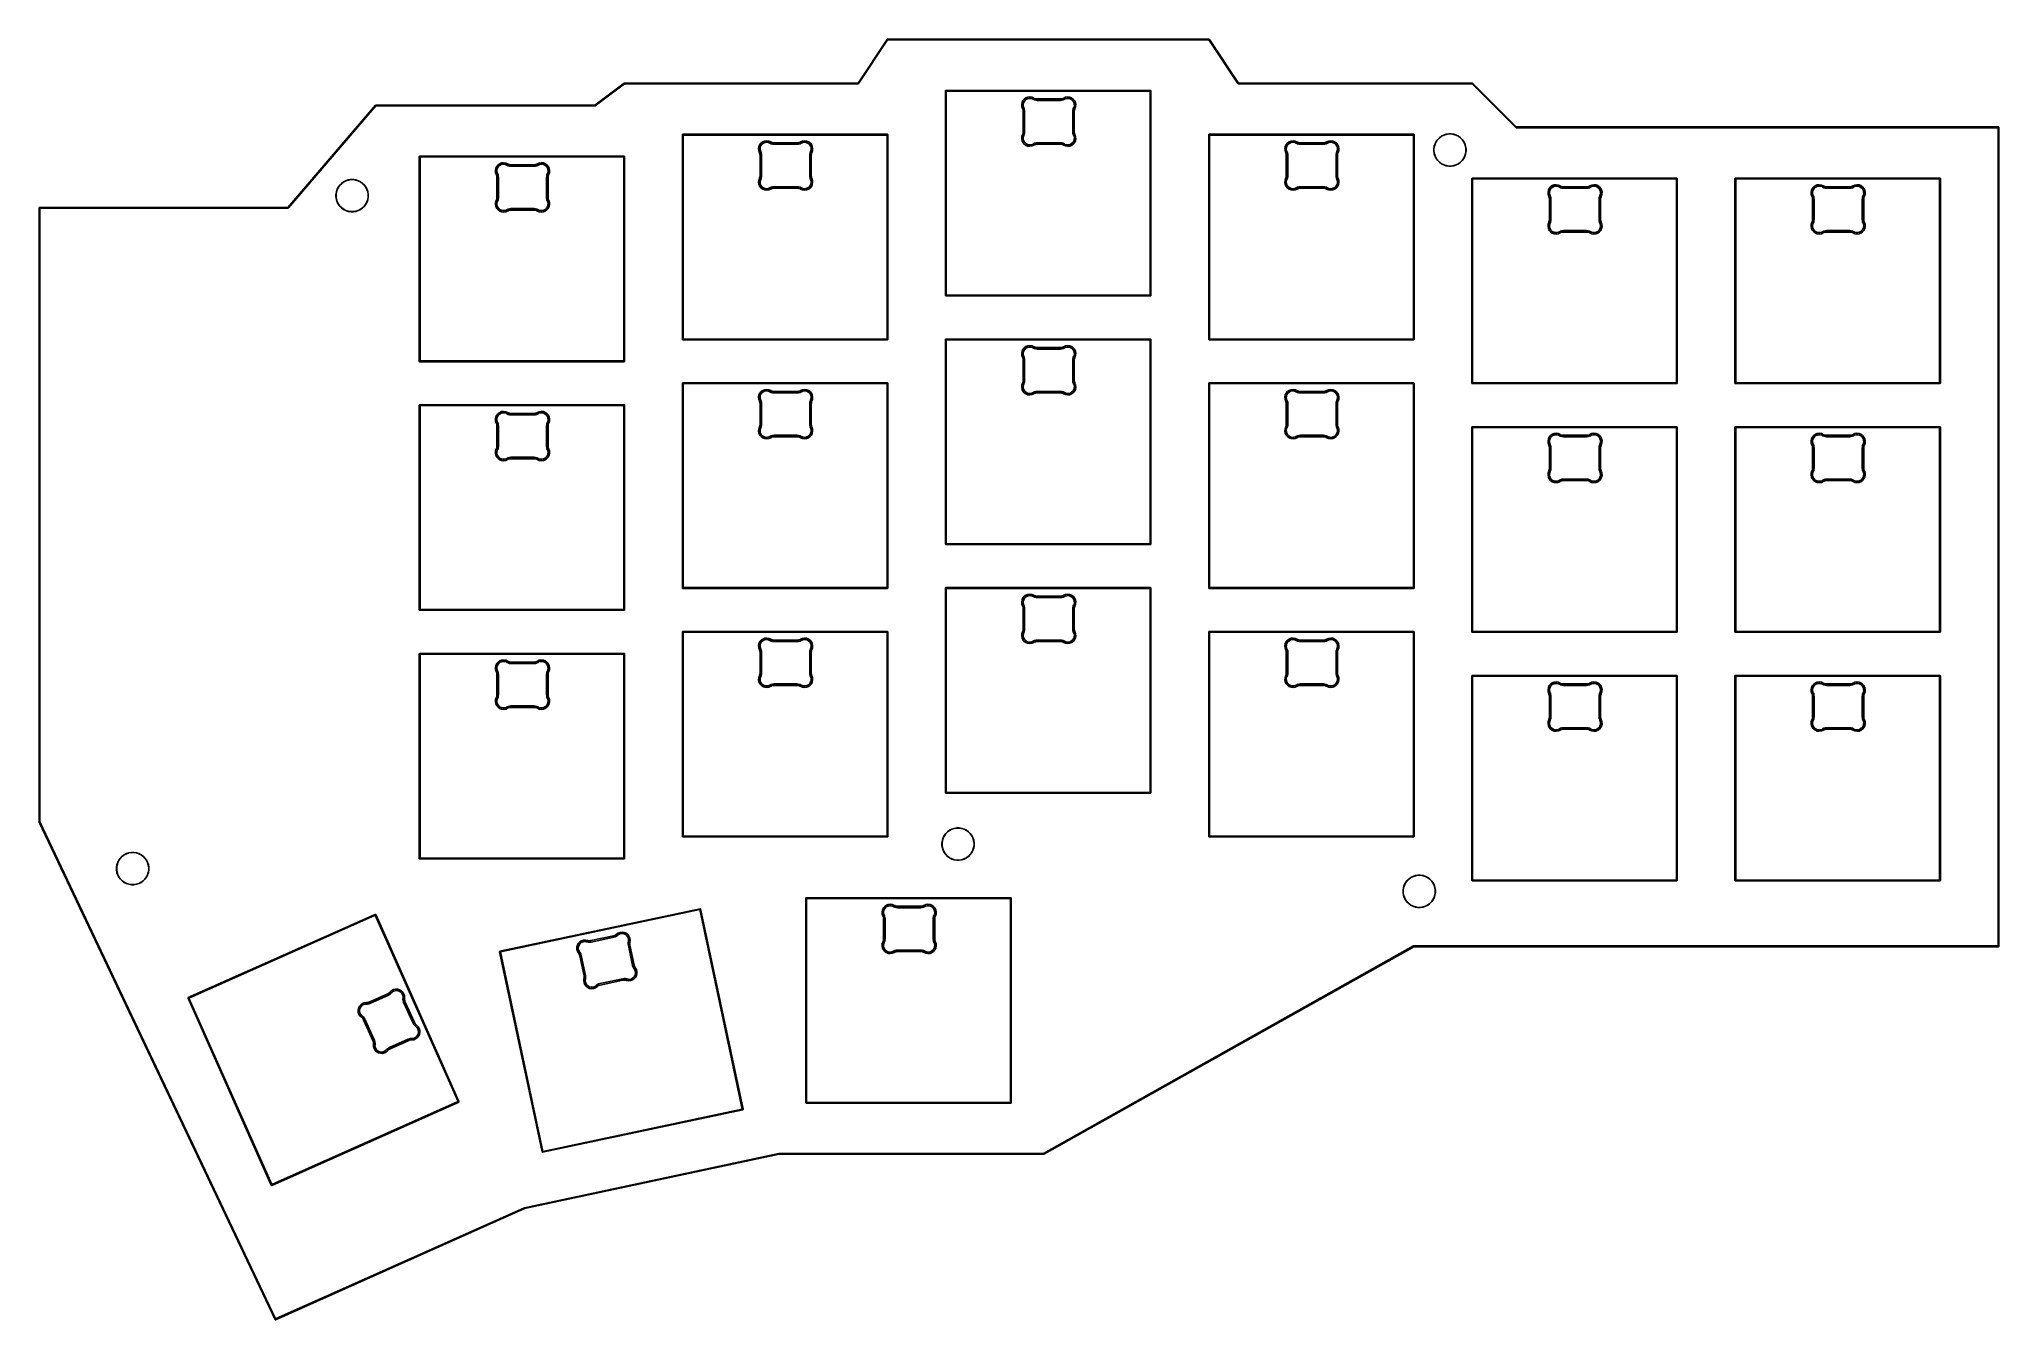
# Model space of a CAD drawing. Extents: x 99 to 233, y -144 to -56.
import ezdxf

# ---------------------------------------------------------------- set-up
doc = ezdxf.new("R2010")
doc.units = 0
doc.layers.add('BLACK', color=7, linetype='CONTINUOUS')

msp = doc.modelspace()

# ---------------------------------------------------------------- linework, layer by layer
at = {"layer": 'BLACK', "linetype": 'CONTINUOUS'}
for p, q in [((154.51662, -59.175), (156.509199, -56.186133)), ((156.54338, -56.225), (154.550801, -59.213868)), ((156.509199, -56.186133), (156.516089, -56.179228)), ((156.516089, -56.179228), (156.518612, -56.178723)), ((156.518612, -56.178723), (156.520433, -56.176903)), ((156.520433, -56.176903), (156.53, -56.175)), ((156.53, -56.175), (178.53, -56.175)), ((178.51662, -56.225), (156.54338, -56.225)), ((180.509199, -59.213867), (178.51662, -56.225)), ((178.53, -56.175), (178.539567, -56.176903)), ((178.539567, -56.176903), (178.541387, -56.178723)), ((178.541387, -56.178723), (178.543911, -56.179228)), ((178.543911, -56.179228), (178.550801, -56.186132)), ((178.550801, -56.186132), (180.54338, -59.175)), ((136.521667, -60.675), (138.515, -59.18)), ((138.538333, -59.225), (136.545, -60.72)), ((138.515, -59.18), (138.519488, -59.177847)), ((138.519488, -59.177847), (138.520433, -59.176903)), ((138.520433, -59.176903), (138.522183, -59.176554)), ((138.522183, -59.176554), (138.523795, -59.175782)), ((138.523795, -59.175782), (138.525118, -59.175971)), ((138.525118, -59.175971), (138.53, -59.175)), ((138.53, -59.175), (154.51662, -59.175)), ((154.53, -59.225), (138.538333, -59.225)), ((154.539567, -59.223097), (154.53, -59.225)), ((154.541387, -59.221276), (154.539567, -59.223097)), ((154.543911, -59.220772), (154.541387, -59.221276)), ((154.550801, -59.213868), (154.543911, -59.220772)), ((160.505, -59.7), (160.506903, -59.690433)), ((160.505, -73.7), (160.505, -59.7)), ((160.506903, -59.690433), (160.520433, -59.676903)), ((160.520433, -59.676903), (160.53, -59.675)), ((160.53, -59.675), (174.53, -59.675)), ((160.555, -59.725), (160.555, -73.675)), ((174.505, -59.725), (160.555, -59.725)), ((165.803172, -60.376314), (165.893011, -60.269235)), ((165.893011, -60.269235), (166.006941, -60.188262)), ((166.003253, -60.30371), (165.918544, -60.381885)), ((166.104932, -60.249414), (166.003253, -60.30371)), ((166.006941, -60.188262), (166.137605, -60.138624)), ((166.217016, -60.222504), (166.104932, -60.249414)), ((166.137605, -60.138624), (166.276562, -60.123528)), ((166.332263, -60.224718), (166.217016, -60.222504)), ((166.276562, -60.123528), (166.414836, -60.143949)), ((166.44323, -60.255912), (166.332263, -60.224718)), ((166.414836, -60.143949), (166.543298, -60.198483)), ((166.493041, -60.284905), (166.44323, -60.255912)), ((166.493061, -60.284871), (166.493041, -60.284905)), ((166.493055, -60.284895), (166.493067, -60.284874)), ((166.580635, -60.32619), (166.493055, -60.284895)), ((166.493065, -60.284871), (166.493061, -60.284871)), ((166.493067, -60.284874), (166.493065, -60.284871)), ((166.543298, -60.198483), (166.543511, -60.19853)), ((166.543511, -60.19853), (166.543499, -60.198551)), ((166.543499, -60.198551), (166.543504, -60.198554)), ((166.543504, -60.198554), (166.543517, -60.198533)), ((166.543517, -60.198533), (166.543569, -60.198592)), ((166.543569, -60.198592), (166.577849, -60.218579)), ((166.577849, -60.218579), (166.652486, -60.246032)), ((166.652486, -60.246032), (166.73078, -60.25997)), ((166.73078, -60.25997), (166.770543, -60.260001)), ((166.770543, -60.260001), (166.770544, -60.260001)), ((166.770544, -60.260001), (166.770548, -60.260001)), ((166.770548, -60.260001), (168.359452, -60.260001)), ((168.359452, -60.260001), (168.359577, -60.260025)), ((168.359577, -60.260025), (168.39921, -60.259987)), ((168.39921, -60.259987), (168.477501, -60.246034)), ((168.477501, -60.246034), (168.552133, -60.218568)), ((168.636923, -60.284876), (168.549367, -60.326179)), ((168.552133, -60.218568), (168.58648, -60.198533)), ((168.58648, -60.198534), (168.586495, -60.19853)), ((168.58648, -60.198533), (168.58648, -60.198534)), ((168.586495, -60.19853), (168.715153, -60.143913)), ((168.636939, -60.284873), (168.636923, -60.284876)), ((168.686754, -60.255876), (168.636939, -60.284873)), ((168.797731, -60.224679), (168.686754, -60.255876)), ((168.715153, -60.143913), (168.853437, -60.12349)), ((168.912988, -60.222465), (168.797731, -60.224679)), ((168.853437, -60.12349), (168.992403, -60.138587)), ((169.025081, -60.249377), (168.912988, -60.222465)), ((168.992403, -60.138587), (169.123076, -60.188228)), ((169.126769, -60.303678), (169.025081, -60.249377)), ((169.123076, -60.188228), (169.237014, -60.269207)), ((169.211485, -60.381859), (169.126769, -60.303678)), ((169.237014, -60.269207), (169.32686, -60.376292)), ((174.505, -73.675), (174.505, -59.725)), ((174.53, -59.675), (174.539567, -59.676903)), ((174.539567, -59.676903), (174.553097, -59.690433)), ((174.553097, -59.690433), (174.555, -59.7)), ((174.555, -59.7), (174.555, -73.7)), ((180.516089, -59.220772), (180.509199, -59.213867)), ((180.518612, -59.221276), (180.516089, -59.220772)), ((180.520433, -59.223097), (180.518612, -59.221276)), ((180.53, -59.225), (180.520433, -59.223097)), ((196.519644, -59.225), (180.53, -59.225)), ((180.54338, -59.175), (196.53, -59.175)), ((198.512322, -61.217678), (196.519644, -59.225)), ((196.53, -59.175), (196.539567, -59.176903)), ((196.539567, -59.176903), (196.547678, -59.182322)), ((196.547678, -59.182322), (198.547678, -61.182322)), ((115.518502, -67.675), (121.511018, -60.683731)), ((121.541498, -60.725), (115.548981, -67.71627)), ((121.511018, -60.683731), (121.518689, -60.677705)), ((121.518689, -60.677705), (121.519709, -60.677626)), ((121.519709, -60.677626), (121.520433, -60.676903)), ((121.520433, -60.676903), (121.53, -60.675)), ((121.53, -60.675), (136.521667, -60.675)), ((136.53, -60.725), (121.541498, -60.725)), ((136.534881, -60.724028), (136.53, -60.725)), ((136.536205, -60.724218), (136.534881, -60.724028)), ((136.537816, -60.723445), (136.536205, -60.724218)), ((136.539567, -60.723097), (136.537816, -60.723445)), ((136.540511, -60.722152), (136.539567, -60.723097)), ((136.545, -60.72), (136.540511, -60.722152)), ((165.717049, -60.639882), (165.743227, -60.502581)), ((165.726329, -60.779348), (165.717049, -60.639882)), ((165.770466, -60.911971), (165.726329, -60.779348)), ((165.743227, -60.502581), (165.803172, -60.376314)), ((165.770466, -60.911972), (165.770465, -60.911971)), ((165.770465, -60.911971), (165.770466, -60.911971)), ((165.785092, -60.942347), (165.770466, -60.911972)), ((165.804965, -61.006778), (165.785092, -60.942347)), ((165.815016, -61.07345), (165.804965, -61.006778)), ((165.820476, -60.588456), (165.813452, -60.70351)), ((165.813452, -60.70351), (165.835657, -60.816619)), ((165.815001, -61.107159), (165.815017, -61.107073)), ((165.815001, -62.51284), (165.815001, -61.107159)), ((165.815017, -61.107073), (165.815016, -61.07345)), ((165.856278, -60.478888), (165.820476, -60.588456)), ((165.835657, -60.816619), (165.860567, -60.868592)), ((165.918544, -60.381885), (165.856278, -60.478888)), ((165.860567, -60.868592), (165.860567, -60.868593)), ((165.860567, -60.868593), (165.860567, -60.868596)), ((165.860567, -60.868596), (165.890585, -60.945089)), ((165.890585, -60.945089), (165.908872, -61.025207)), ((165.908872, -61.025207), (165.915018, -61.107155)), ((165.915001, -61.107155), (165.915, -61.107156)), ((165.915, -61.107156), (165.915001, -61.107159)), ((165.915018, -61.107155), (165.915001, -61.107155)), ((165.915001, -61.107159), (165.915001, -62.512843)), ((166.6741, -60.351487), (166.580635, -60.32619)), ((166.770544, -60.36), (166.6741, -60.351487)), ((166.770548, -60.360001), (166.770544, -60.36)), ((166.770553, -60.360001), (166.770548, -60.360001)), ((168.359452, -60.360001), (166.770553, -60.360001)), ((168.359455, -60.36), (168.359452, -60.360001)), ((168.359457, -60.360001), (168.359455, -60.36)), ((168.455907, -60.351493), (168.359457, -60.360026)), ((168.359457, -60.360026), (168.359457, -60.360001)), ((168.549367, -60.326179), (168.455907, -60.351493)), ((169.273757, -60.478871), (169.211485, -60.381859)), ((169.214999, -61.107154), (169.22114, -61.025212)), ((169.214999, -61.107155), (169.214999, -61.107154)), ((169.214999, -61.107159), (169.214999, -61.107155)), ((169.214999, -62.512843), (169.214999, -61.107159)), ((169.22114, -61.025212), (169.239411, -60.945097)), ((169.239411, -60.945097), (169.269407, -60.868596)), ((169.269407, -60.868596), (169.269427, -60.868606)), ((169.269427, -60.868606), (169.269431, -60.8686)), ((169.269431, -60.8686), (169.269433, -60.868592)), ((169.269433, -60.868592), (169.269438, -60.868594)), ((169.269438, -60.868594), (169.269509, -60.868519)), ((169.269509, -60.868519), (169.29438, -60.816631)), ((169.309562, -60.588448), (169.273757, -60.478871)), ((169.29438, -60.816631), (169.316587, -60.703512)), ((169.316587, -60.703512), (169.309562, -60.588448)), ((169.325044, -61.006768), (169.314999, -61.073447)), ((169.314999, -61.073447), (169.314999, -61.107159)), ((169.314999, -61.107159), (169.314999, -62.512843)), ((169.344903, -60.942328), (169.325044, -61.006768)), ((169.32686, -60.376292), (169.386809, -60.502569)), ((169.359486, -60.91202), (169.344903, -60.942328)), ((169.359535, -60.91197), (169.359486, -60.91202)), ((169.359569, -60.911987), (169.359535, -60.91197)), ((169.403709, -60.779355), (169.359569, -60.911987)), ((169.386809, -60.502569), (169.412989, -60.639879)), ((169.412989, -60.639879), (169.403709, -60.779355)), ((199.512323, -62.217678), (198.512322, -61.217678)), ((198.547678, -61.182322), (199.540355, -62.175)), ((142.505, -62.7), (142.506903, -62.690433)), ((142.505, -76.7), (142.505, -62.7)), ((142.506903, -62.690433), (142.520433, -62.676903)), ((142.520433, -62.676903), (142.53, -62.675)), ((142.53, -62.675), (156.53, -62.675)), ((142.555, -62.725), (142.555, -76.675)), ((156.505, -62.725), (142.555, -62.725)), ((156.505, -76.675), (156.505, -62.725)), ((156.53, -62.675), (156.539567, -62.676903)), ((156.539567, -62.676903), (156.553097, -62.690433)), ((156.553097, -62.690433), (156.555, -62.7)), ((156.555, -62.7), (156.555, -76.7)), ((165.71701, -62.980122), (165.726289, -62.840646)), ((165.74319, -63.117433), (165.71701, -62.980122)), ((165.726289, -62.840646), (165.770428, -62.708014)), ((165.770428, -62.708014), (165.770465, -62.708032)), ((165.77045, -62.708022), (165.785075, -62.677648)), ((165.770466, -62.70803), (165.77045, -62.708022)), ((165.770465, -62.708031), (165.770466, -62.70803)), ((165.770465, -62.708032), (165.770465, -62.708031)), ((165.785075, -62.677648), (165.804948, -62.613221)), ((165.804948, -62.613221), (165.814999, -62.546551)), ((165.835618, -62.80337), (165.813411, -62.916489)), ((165.813411, -62.916489), (165.820437, -63.031553)), ((165.814999, -62.546551), (165.815001, -62.51284)), ((165.860474, -62.751507), (165.835618, -62.80337)), ((165.860566, -62.751412), (165.860474, -62.751507)), ((165.860567, -62.75141), (165.860549, -62.751401)), ((165.860549, -62.751401), (165.860549, -62.751404)), ((165.860549, -62.751404), (165.860566, -62.751412)), ((165.860577, -62.75133), (165.860567, -62.75141)), ((165.890568, -62.674908), (165.860577, -62.75133)), ((165.908855, -62.594794), (165.890568, -62.674908)), ((165.915001, -62.512848), (165.908855, -62.594794)), ((165.915001, -62.512843), (165.915, -62.512846)), ((165.915, -62.512846), (165.915001, -62.512848)), ((169.215039, -62.513048), (169.214999, -62.512843)), ((169.221154, -62.594784), (169.215039, -62.513048)), ((169.239425, -62.674902), (169.221154, -62.594784)), ((169.26943, -62.751404), (169.239425, -62.674902)), ((169.269432, -62.751406), (169.26943, -62.751404)), ((169.269433, -62.75141), (169.269432, -62.751406)), ((169.294343, -62.803383), (169.269433, -62.75141)), ((169.316548, -62.916492), (169.294343, -62.803383)), ((169.309522, -63.031545), (169.316548, -62.916492)), ((169.314999, -62.512843), (169.314998, -62.512846)), ((169.314998, -62.512846), (169.314999, -62.512849)), ((169.314999, -62.512849), (169.315024, -62.512849)), ((169.315024, -62.512849), (169.315019, -62.54656)), ((169.315019, -62.54656), (169.325057, -62.613231)), ((169.325057, -62.613231), (169.344918, -62.677662)), ((169.344918, -62.677662), (169.359538, -62.708038)), ((169.359538, -62.708038), (169.359538, -62.708043)), ((169.359538, -62.708043), (169.403671, -62.840654)), ((169.41295, -62.98012), (169.386771, -63.11742)), ((169.403671, -62.840654), (169.41295, -62.98012)), ((178.505, -62.7), (178.506903, -62.690433)), ((178.505, -76.7), (178.505, -62.7)), ((178.506903, -62.690433), (178.520433, -62.676903)), ((178.520433, -62.676903), (178.53, -62.675)), ((178.53, -62.675), (192.53, -62.675)), ((178.555, -62.725), (178.555, -76.675)), ((192.505, -62.725), (178.555, -62.725)), ((192.505, -76.675), (192.505, -62.725)), ((192.53, -62.675), (192.539567, -62.676903)), ((192.539567, -62.676903), (192.553097, -62.690433)), ((192.553097, -62.690433), (192.555, -62.7)), ((192.555, -62.7), (192.555, -76.7)), ((194.169751, -63.03236), (194.29236, -62.909751)), ((194.296655, -62.914781), (194.174781, -63.036655)), ((194.29236, -62.909751), (194.432639, -62.807833)), ((194.436095, -62.813472), (194.296655, -62.914781)), ((194.432639, -62.807833), (194.587135, -62.729113)), ((194.589666, -62.735224), (194.436095, -62.813472)), ((194.587135, -62.729113), (194.752043, -62.675531)), ((194.753587, -62.681962), (194.589666, -62.735224)), ((194.752043, -62.675531), (194.923303, -62.648406)), ((194.923822, -62.655), (194.753587, -62.681962)), ((194.923303, -62.648406), (195.096697, -62.648406)), ((195.096178, -62.655), (194.923822, -62.655)), ((195.266413, -62.681962), (195.096178, -62.655)), ((195.096697, -62.648406), (195.267957, -62.675531)), ((195.430334, -62.735224), (195.266413, -62.681962)), ((195.267957, -62.675531), (195.432865, -62.729113)), ((195.583905, -62.813472), (195.430334, -62.735224)), ((195.432865, -62.729113), (195.587361, -62.807833)), ((195.723345, -62.914781), (195.583905, -62.813472)), ((195.587361, -62.807833), (195.72764, -62.909751)), ((195.845219, -63.036655), (195.723345, -62.914781)), ((195.72764, -62.909751), (195.850249, -63.03236)), ((199.520433, -62.223097), (199.512323, -62.217678)), ((199.53, -62.225), (199.520433, -62.223097)), ((200.53, -62.225), (199.53, -62.225)), ((199.540355, -62.175), (200.53, -62.175)), ((200.53, -62.175), (232.53, -62.175)), ((232.505, -62.225), (200.53, -62.225)), ((232.505, -118.175), (232.505, -62.225)), ((232.53, -62.175), (232.539567, -62.176903)), ((232.539567, -62.176903), (232.553097, -62.190433)), ((232.553097, -62.190433), (232.555, -62.2)), ((232.555, -62.2), (232.555, -118.2)), ((124.505, -64.2), (124.506903, -64.190433)), ((124.505, -78.2), (124.505, -64.2)), ((124.506903, -64.190433), (124.520433, -64.176903)), ((124.520433, -64.176903), (124.53, -64.175)), ((124.53, -64.175), (138.53, -64.175)), ((124.555, -64.225), (124.555, -78.175)), ((138.505, -64.225), (124.555, -64.225)), ((138.505, -78.175), (138.505, -64.225)), ((138.53, -64.175), (138.539567, -64.176903)), ((138.539567, -64.176903), (138.553097, -64.190433)), ((138.553097, -64.190433), (138.555, -64.2)), ((138.555, -64.2), (138.555, -78.2)), ((147.717049, -63.639882), (147.743227, -63.502581)), ((147.726329, -63.779348), (147.717049, -63.639882)), ((147.770466, -63.911971), (147.726329, -63.779348)), ((147.743227, -63.502581), (147.803172, -63.376314)), ((147.770466, -63.911972), (147.770465, -63.911971)), ((147.770465, -63.911971), (147.770466, -63.911971)), ((147.785092, -63.942347), (147.770466, -63.911972)), ((147.804965, -64.006778), (147.785092, -63.942347)), ((147.803172, -63.376314), (147.893011, -63.269235)), ((147.815016, -64.07345), (147.804965, -64.006778)), ((147.820476, -63.588456), (147.813452, -63.70351)), ((147.813452, -63.70351), (147.835657, -63.816619)), ((147.815001, -64.107159), (147.815017, -64.107073)), ((147.815001, -65.51284), (147.815001, -64.107159)), ((147.815017, -64.107073), (147.815016, -64.07345)), ((147.856278, -63.478888), (147.820476, -63.588456)), ((147.835657, -63.816619), (147.860567, -63.868592)), ((147.918544, -63.381885), (147.856278, -63.478888)), ((147.860567, -63.868592), (147.860567, -63.868593)), ((147.860567, -63.868593), (147.860567, -63.868596)), ((147.860567, -63.868596), (147.890585, -63.945089)), ((147.890585, -63.945089), (147.908872, -64.025207)), ((147.893011, -63.269235), (148.006941, -63.188262)), ((147.908872, -64.025207), (147.915018, -64.107155)), ((147.915001, -64.107155), (147.915, -64.107156)), ((147.915, -64.107156), (147.915001, -64.107159)), ((147.915018, -64.107155), (147.915001, -64.107155)), ((147.915001, -64.107159), (147.915001, -65.512843)), ((148.003253, -63.30371), (147.918544, -63.381885)), ((148.104932, -63.249414), (148.003253, -63.30371)), ((148.006941, -63.188262), (148.137605, -63.138624)), ((148.217016, -63.222504), (148.104932, -63.249414)), ((148.137605, -63.138624), (148.276562, -63.123528)), ((148.332263, -63.224718), (148.217016, -63.222504)), ((148.276562, -63.123528), (148.414836, -63.143949)), ((148.44323, -63.255912), (148.332263, -63.224718)), ((148.414836, -63.143949), (148.543298, -63.198483)), ((148.493041, -63.284905), (148.44323, -63.255912)), ((148.493061, -63.284871), (148.493041, -63.284905)), ((148.493055, -63.284895), (148.493067, -63.284874)), ((148.580635, -63.32619), (148.493055, -63.284895)), ((148.493065, -63.284871), (148.493061, -63.284871)), ((148.493067, -63.284874), (148.493065, -63.284871)), ((148.543298, -63.198483), (148.543511, -63.19853)), ((148.543511, -63.19853), (148.543499, -63.198551)), ((148.543499, -63.198551), (148.543504, -63.198554)), ((148.543504, -63.198554), (148.543517, -63.198533)), ((148.543517, -63.198533), (148.543569, -63.198592)), ((148.543569, -63.198592), (148.577849, -63.218579)), ((148.577849, -63.218579), (148.652486, -63.246032)), ((148.6741, -63.351487), (148.580635, -63.32619)), ((148.652486, -63.246032), (148.73078, -63.25997)), ((148.770544, -63.36), (148.6741, -63.351487)), ((148.73078, -63.25997), (148.770543, -63.260001)), ((148.770543, -63.260001), (148.770544, -63.260001)), ((148.770544, -63.260001), (148.770548, -63.260001)), ((148.770548, -63.360001), (148.770544, -63.36)), ((148.770548, -63.260001), (150.359452, -63.260001)), ((148.770553, -63.360001), (148.770548, -63.360001)), ((150.359452, -63.360001), (148.770553, -63.360001)), ((150.359452, -63.260001), (150.359577, -63.260025)), ((150.359455, -63.36), (150.359452, -63.360001)), ((150.359457, -63.360001), (150.359455, -63.36)), ((150.455907, -63.351493), (150.359457, -63.360026)), ((150.359457, -63.360026), (150.359457, -63.360001)), ((150.359577, -63.260025), (150.39921, -63.259987)), ((150.39921, -63.259987), (150.477501, -63.246034)), ((150.549367, -63.326179), (150.455907, -63.351493)), ((150.477501, -63.246034), (150.552133, -63.218568)), ((150.636923, -63.284876), (150.549367, -63.326179)), ((150.552133, -63.218568), (150.58648, -63.198533)), ((150.58648, -63.198534), (150.586495, -63.19853)), ((150.58648, -63.198533), (150.58648, -63.198534)), ((150.586495, -63.19853), (150.715153, -63.143913)), ((150.636939, -63.284873), (150.636923, -63.284876)), ((150.686754, -63.255876), (150.636939, -63.284873)), ((150.797731, -63.224679), (150.686754, -63.255876)), ((150.715153, -63.143913), (150.853437, -63.12349)), ((150.912988, -63.222465), (150.797731, -63.224679)), ((150.853437, -63.12349), (150.992403, -63.138587)), ((151.025081, -63.249377), (150.912988, -63.222465)), ((150.992403, -63.138587), (151.123076, -63.188228)), ((151.126769, -63.303678), (151.025081, -63.249377)), ((151.123076, -63.188228), (151.237014, -63.269207)), ((151.211485, -63.381859), (151.126769, -63.303678)), ((151.273757, -63.478871), (151.211485, -63.381859)), ((151.214999, -64.107154), (151.22114, -64.025212)), ((151.214999, -64.107155), (151.214999, -64.107154)), ((151.214999, -64.107159), (151.214999, -64.107155)), ((151.214999, -65.512843), (151.214999, -64.107159)), ((151.22114, -64.025212), (151.239411, -63.945097)), ((151.237014, -63.269207), (151.32686, -63.376292)), ((151.239411, -63.945097), (151.269407, -63.868596)), ((151.269407, -63.868596), (151.269427, -63.868606)), ((151.269427, -63.868606), (151.269431, -63.8686)), ((151.269431, -63.8686), (151.269433, -63.868592)), ((151.269433, -63.868592), (151.269438, -63.868594)), ((151.269438, -63.868594), (151.269509, -63.868519)), ((151.269509, -63.868519), (151.29438, -63.816631)), ((151.309562, -63.588448), (151.273757, -63.478871)), ((151.29438, -63.816631), (151.316587, -63.703512)), ((151.316587, -63.703512), (151.309562, -63.588448)), ((151.325044, -64.006768), (151.314999, -64.073447)), ((151.314999, -64.073447), (151.314999, -64.107159)), ((151.314999, -64.107159), (151.314999, -65.512843)), ((151.344903, -63.942328), (151.325044, -64.006768)), ((151.32686, -63.376292), (151.386809, -63.502569)), ((151.359486, -63.91202), (151.344903, -63.942328)), ((151.359535, -63.91197), (151.359486, -63.91202)), ((151.359569, -63.911987), (151.359535, -63.91197)), ((151.403709, -63.779355), (151.359569, -63.911987)), ((151.386809, -63.502569), (151.412989, -63.639879)), ((151.412989, -63.639879), (151.403709, -63.779355)), ((165.803139, -63.243709), (165.74319, -63.117433)), ((165.892984, -63.350795), (165.803139, -63.243709)), ((165.820437, -63.031553), (165.856242, -63.14113)), ((165.856242, -63.14113), (165.918514, -63.238143)), ((166.006923, -63.431774), (165.892984, -63.350795)), ((165.918514, -63.238143), (166.00323, -63.316324)), ((166.00323, -63.316324), (166.104918, -63.370624)), ((166.137596, -63.481415), (166.006923, -63.431774)), ((166.104918, -63.370624), (166.217011, -63.397537)), ((166.276562, -63.496512), (166.137596, -63.481415)), ((166.217011, -63.397537), (166.332269, -63.395323)), ((166.414847, -63.476089), (166.276562, -63.496512)), ((166.332269, -63.395323), (166.443246, -63.364126)), ((166.543503, -63.421472), (166.414847, -63.476089)), ((166.443246, -63.364126), (166.49306, -63.33513)), ((166.49306, -63.33513), (166.493061, -63.33513)), ((166.493061, -63.33513), (166.493065, -63.335129)), ((166.493065, -63.335129), (166.493067, -63.335127)), ((166.493067, -63.335127), (166.580643, -63.293833)), ((166.543511, -63.421471), (166.543503, -63.421472)), ((166.543517, -63.421467), (166.543511, -63.421471)), ((166.57786, -63.401444), (166.543517, -63.421466)), ((166.543517, -63.421466), (166.543517, -63.421467)), ((166.652492, -63.373993), (166.57786, -63.401444)), ((166.580643, -63.293833), (166.674103, -63.268538)), ((166.730782, -63.360055), (166.652492, -63.373993)), ((166.674103, -63.268538), (166.770326, -63.260043)), ((166.770542, -63.360024), (166.730782, -63.360055)), ((166.770326, -63.260043), (166.770547, -63.26)), ((166.770543, -63.359999), (166.770542, -63.36)), ((166.770542, -63.36), (166.770542, -63.360024)), ((166.770547, -63.36), (166.770543, -63.359999)), ((166.770547, -63.26), (168.359452, -63.26)), ((168.359452, -63.36), (166.770547, -63.36)), ((168.359452, -63.26), (168.359464, -63.260002)), ((168.359453, -63.359999), (168.359452, -63.36)), ((168.359458, -63.360001), (168.359453, -63.359999)), ((168.39922, -63.360032), (168.359458, -63.360001)), ((168.359464, -63.260002), (168.455901, -63.268515)), ((168.477514, -63.37397), (168.39922, -63.360032)), ((168.455901, -63.268515), (168.549365, -63.293812)), ((168.552151, -63.401423), (168.477514, -63.37397)), ((168.549365, -63.293812), (168.636945, -63.335107)), ((168.586432, -63.421411), (168.552151, -63.401423)), ((168.586483, -63.421469), (168.586432, -63.421411)), ((168.586494, -63.421448), (168.586483, -63.421469)), ((168.586489, -63.421472), (168.586501, -63.421452)), ((168.586713, -63.42152), (168.586489, -63.421472)), ((168.586501, -63.421452), (168.586494, -63.421448)), ((168.715165, -63.47605), (168.586713, -63.42152)), ((168.636945, -63.335107), (168.636933, -63.335128)), ((168.636933, -63.335128), (168.636934, -63.33513)), ((168.636934, -63.33513), (168.636939, -63.335131)), ((168.636939, -63.335131), (168.636961, -63.335094)), ((168.636961, -63.335094), (168.686771, -63.364087)), ((168.686771, -63.364087), (168.797738, -63.395282)), ((168.853439, -63.496471), (168.715165, -63.47605)), ((168.797738, -63.395282), (168.912984, -63.397495)), ((168.992395, -63.481375), (168.853439, -63.496471)), ((168.912984, -63.397495), (169.025067, -63.370585)), ((169.123058, -63.431737), (168.992395, -63.481375)), ((169.025067, -63.370585), (169.126746, -63.316289)), ((169.236988, -63.350765), (169.123058, -63.431737)), ((169.126746, -63.316289), (169.211454, -63.238115)), ((169.211454, -63.238115), (169.27372, -63.141112)), ((169.326827, -63.243687), (169.236988, -63.350765)), ((169.27372, -63.141112), (169.309522, -63.031545)), ((169.386771, -63.11742), (169.326827, -63.243687)), ((183.717049, -63.639882), (183.743227, -63.502581)), ((183.726329, -63.779348), (183.717049, -63.639882)), ((183.770466, -63.911971), (183.726329, -63.779348)), ((183.743227, -63.502581), (183.803172, -63.376314)), ((183.770466, -63.911972), (183.770465, -63.911971)), ((183.770465, -63.911971), (183.770466, -63.911971)), ((183.785092, -63.942347), (183.770466, -63.911972)), ((183.804965, -64.006778), (183.785092, -63.942347)), ((183.803172, -63.376314), (183.893011, -63.269235)), ((183.815016, -64.07345), (183.804965, -64.006778)), ((183.820476, -63.588456), (183.813452, -63.70351)), ((183.813452, -63.70351), (183.835657, -63.816619)), ((183.815001, -64.107159), (183.815017, -64.107073)), ((183.815001, -65.51284), (183.815001, -64.107159)), ((183.815017, -64.107073), (183.815016, -64.07345)), ((183.856278, -63.478888), (183.820476, -63.588456)), ((183.835657, -63.816619), (183.860567, -63.868592)), ((183.918544, -63.381885), (183.856278, -63.478888)), ((183.860567, -63.868592), (183.860567, -63.868593)), ((183.860567, -63.868593), (183.860567, -63.868596)), ((183.860567, -63.868596), (183.890585, -63.945089)), ((183.890585, -63.945089), (183.908872, -64.025207)), ((183.893011, -63.269235), (184.006941, -63.188262)), ((183.908872, -64.025207), (183.915018, -64.107155)), ((183.915001, -64.107155), (183.915, -64.107156)), ((183.915, -64.107156), (183.915001, -64.107159)), ((183.915018, -64.107155), (183.915001, -64.107155)), ((183.915001, -64.107159), (183.915001, -65.512843)), ((184.003253, -63.30371), (183.918544, -63.381885)), ((184.104932, -63.249414), (184.003253, -63.30371)), ((184.006941, -63.188262), (184.137605, -63.138624)), ((184.217016, -63.222504), (184.104932, -63.249414)), ((184.137605, -63.138624), (184.276562, -63.123528)), ((184.332263, -63.224718), (184.217016, -63.222504)), ((184.276562, -63.123528), (184.414836, -63.143949)), ((184.44323, -63.255912), (184.332263, -63.224718)), ((184.414836, -63.143949), (184.543298, -63.198483)), ((184.493041, -63.284905), (184.44323, -63.255912)), ((184.493061, -63.284871), (184.493041, -63.284905)), ((184.493055, -63.284895), (184.493067, -63.284874)), ((184.580635, -63.32619), (184.493055, -63.284895)), ((184.493065, -63.284871), (184.493061, -63.284871)), ((184.493067, -63.284874), (184.493065, -63.284871)), ((184.543298, -63.198483), (184.543511, -63.19853)), ((184.543511, -63.19853), (184.543499, -63.198551)), ((184.543499, -63.198551), (184.543504, -63.198554)), ((184.543504, -63.198554), (184.543517, -63.198533)), ((184.543517, -63.198533), (184.543569, -63.198592)), ((184.543569, -63.198592), (184.577849, -63.218579)), ((184.577849, -63.218579), (184.652486, -63.246032)), ((184.6741, -63.351487), (184.580635, -63.32619)), ((184.652486, -63.246032), (184.73078, -63.25997)), ((184.770544, -63.36), (184.6741, -63.351487)), ((184.73078, -63.25997), (184.770543, -63.260001)), ((184.770543, -63.260001), (184.770544, -63.260001)), ((184.770544, -63.260001), (184.770548, -63.260001)), ((184.770548, -63.360001), (184.770544, -63.36)), ((184.770548, -63.260001), (186.359452, -63.260001)), ((184.770553, -63.360001), (184.770548, -63.360001)), ((186.359452, -63.360001), (184.770553, -63.360001)), ((186.359452, -63.260001), (186.359577, -63.260025)), ((186.359455, -63.36), (186.359452, -63.360001)), ((186.359457, -63.360001), (186.359455, -63.36)), ((186.455907, -63.351493), (186.359457, -63.360026)), ((186.359457, -63.360026), (186.359457, -63.360001)), ((186.359577, -63.260025), (186.39921, -63.259987)), ((186.39921, -63.259987), (186.477501, -63.246034)), ((186.549367, -63.326179), (186.455907, -63.351493)), ((186.477501, -63.246034), (186.552133, -63.218568)), ((186.636923, -63.284876), (186.549367, -63.326179)), ((186.552133, -63.218568), (186.58648, -63.198533)), ((186.58648, -63.198534), (186.586495, -63.19853)), ((186.58648, -63.198533), (186.58648, -63.198534)), ((186.586495, -63.19853), (186.715153, -63.143913)), ((186.636939, -63.284873), (186.636923, -63.284876)), ((186.686754, -63.255876), (186.636939, -63.284873)), ((186.797731, -63.224679), (186.686754, -63.255876)), ((186.715153, -63.143913), (186.853437, -63.12349)), ((186.912988, -63.222465), (186.797731, -63.224679)), ((186.853437, -63.12349), (186.992403, -63.138587)), ((187.025081, -63.249377), (186.912988, -63.222465)), ((186.992403, -63.138587), (187.123076, -63.188228)), ((187.126769, -63.303678), (187.025081, -63.249377)), ((187.123076, -63.188228), (187.237014, -63.269207)), ((187.211485, -63.381859), (187.126769, -63.303678)), ((187.273757, -63.478871), (187.211485, -63.381859)), ((187.214999, -64.107154), (187.22114, -64.025212)), ((187.214999, -64.107155), (187.214999, -64.107154)), ((187.214999, -64.107159), (187.214999, -64.107155)), ((187.214999, -65.512843), (187.214999, -64.107159)), ((187.22114, -64.025212), (187.239411, -63.945097)), ((187.237014, -63.269207), (187.32686, -63.376292)), ((187.239411, -63.945097), (187.269407, -63.868596)), ((187.269407, -63.868596), (187.269427, -63.868606)), ((187.269427, -63.868606), (187.269431, -63.8686)), ((187.269431, -63.8686), (187.269433, -63.868592)), ((187.269433, -63.868592), (187.269438, -63.868594)), ((187.269438, -63.868594), (187.269509, -63.868519)), ((187.269509, -63.868519), (187.29438, -63.816631)), ((187.309562, -63.588448), (187.273757, -63.478871)), ((187.29438, -63.816631), (187.316587, -63.703512)), ((187.316587, -63.703512), (187.309562, -63.588448)), ((187.325044, -64.006768), (187.314999, -64.073447)), ((187.314999, -64.073447), (187.314999, -64.107159)), ((187.314999, -64.107159), (187.314999, -65.512843)), ((187.344903, -63.942328), (187.325044, -64.006768)), ((187.32686, -63.376292), (187.386809, -63.502569)), ((187.359486, -63.91202), (187.344903, -63.942328)), ((187.359535, -63.91197), (187.359486, -63.91202)), ((187.359569, -63.911987), (187.359535, -63.91197)), ((187.403709, -63.779355), (187.359569, -63.911987)), ((187.386809, -63.502569), (187.412989, -63.639879)), ((187.412989, -63.639879), (187.403709, -63.779355)), ((193.908406, -63.663303), (193.935531, -63.492043)), ((193.908406, -63.663822), (193.908406, -63.663303)), ((193.908406, -63.836697), (193.908406, -63.663822)), ((193.935531, -64.007957), (193.908406, -63.836697)), ((193.941962, -63.493587), (193.915, -63.663822)), ((193.915, -63.663822), (193.915, -63.836178)), ((193.915, -63.836178), (193.941962, -64.006413)), ((193.935531, -63.492043), (193.989113, -63.327135)), ((193.989113, -64.172865), (193.935531, -64.007957)), ((193.995224, -63.329666), (193.941962, -63.493587)), ((193.941962, -64.006413), (193.995224, -64.170334)), ((193.989113, -63.327135), (194.067833, -63.172639)), ((194.067833, -64.327361), (193.989113, -64.172865)), ((194.073472, -63.176095), (193.995224, -63.329666)), ((193.995224, -64.170334), (194.073472, -64.323905)), ((194.067833, -63.172639), (194.169751, -63.03236)), ((194.169751, -64.46764), (194.067833, -64.327361)), ((194.174781, -63.036655), (194.073472, -63.176095)), ((194.073472, -64.323905), (194.174781, -64.463345)), ((195.946528, -63.176095), (195.845219, -63.036655)), ((195.845219, -64.463345), (195.946528, -64.323905)), ((195.850249, -63.03236), (195.952167, -63.172639)), ((195.952167, -64.327361), (195.850249, -64.46764)), ((196.024776, -63.329666), (195.946528, -63.176095)), ((195.946528, -64.323905), (196.024776, -64.170334)), ((195.952167, -63.172639), (196.030887, -63.327135)), ((196.030887, -64.172865), (195.952167, -64.327361)), ((196.078038, -63.493587), (196.024776, -63.329666)), ((196.024776, -64.170334), (196.078038, -64.006413)), ((196.030887, -63.327135), (196.084469, -63.492043)), ((196.084469, -64.007957), (196.030887, -64.172865)), ((196.105, -63.663822), (196.078038, -63.493587)), ((196.078038, -64.006413), (196.105, -63.836178)), ((196.084469, -63.492043), (196.111594, -63.663303)), ((196.111594, -63.836697), (196.084469, -64.007957)), ((196.105, -63.836178), (196.105, -63.663822)), ((196.111594, -63.663303), (196.111594, -63.836697)), ((129.717049, -65.139882), (129.743227, -65.002581)), ((129.726329, -65.279348), (129.717049, -65.139882)), ((129.770466, -65.411971), (129.726329, -65.279348)), ((129.743227, -65.002581), (129.803172, -64.876314)), ((129.770466, -65.411972), (129.770465, -65.411971)), ((129.770465, -65.411971), (129.770466, -65.411971)), ((129.785092, -65.442347), (129.770466, -65.411972)), ((129.804965, -65.506778), (129.785092, -65.442347)), ((129.803172, -64.876314), (129.893011, -64.769235)), ((129.815016, -65.57345), (129.804965, -65.506778)), ((129.820476, -65.088456), (129.813452, -65.20351)), ((129.813452, -65.20351), (129.835657, -65.316619)), ((129.815001, -65.607159), (129.815017, -65.607073)), ((129.815001, -67.01284), (129.815001, -65.607159)), ((129.815017, -65.607073), (129.815016, -65.57345)), ((129.856278, -64.978888), (129.820476, -65.088456)), ((129.835657, -65.316619), (129.860567, -65.368592)), ((129.918544, -64.881885), (129.856278, -64.978888)), ((129.860567, -65.368592), (129.860567, -65.368593)), ((129.860567, -65.368593), (129.860567, -65.368596)), ((129.860567, -65.368596), (129.890585, -65.445089)), ((129.890585, -65.445089), (129.908872, -65.525207)), ((129.893011, -64.769235), (130.006941, -64.688262)), ((129.908872, -65.525207), (129.915018, -65.607155)), ((129.915001, -65.607155), (129.915, -65.607156)), ((129.915, -65.607156), (129.915001, -65.607159)), ((129.915018, -65.607155), (129.915001, -65.607155)), ((129.915001, -65.607159), (129.915001, -67.012843)), ((130.003253, -64.80371), (129.918544, -64.881885)), ((130.104932, -64.749414), (130.003253, -64.80371)), ((130.006941, -64.688262), (130.137605, -64.638624)), ((130.217016, -64.722504), (130.104932, -64.749414)), ((130.137605, -64.638624), (130.276562, -64.623528)), ((130.332263, -64.724718), (130.217016, -64.722504)), ((130.276562, -64.623528), (130.414836, -64.643949)), ((130.44323, -64.755912), (130.332263, -64.724718)), ((130.414836, -64.643949), (130.543298, -64.698483)), ((130.493041, -64.784905), (130.44323, -64.755912)), ((130.493061, -64.784871), (130.493041, -64.784905)), ((130.493055, -64.784895), (130.493067, -64.784874)), ((130.580635, -64.82619), (130.493055, -64.784895)), ((130.493065, -64.784871), (130.493061, -64.784871)), ((130.493067, -64.784874), (130.493065, -64.784871)), ((130.543298, -64.698483), (130.543511, -64.69853)), ((130.543511, -64.69853), (130.543499, -64.698551)), ((130.543499, -64.698551), (130.543504, -64.698554)), ((130.543504, -64.698554), (130.543517, -64.698533)), ((130.543517, -64.698533), (130.543569, -64.698592)), ((130.543569, -64.698592), (130.577849, -64.718579)), ((130.577849, -64.718579), (130.652486, -64.746032)), ((130.6741, -64.851487), (130.580635, -64.82619)), ((130.652486, -64.746032), (130.73078, -64.75997)), ((130.770544, -64.86), (130.6741, -64.851487)), ((130.73078, -64.75997), (130.770543, -64.760001)), ((130.770543, -64.760001), (130.770544, -64.760001)), ((130.770544, -64.760001), (130.770548, -64.760001)), ((130.770548, -64.860001), (130.770544, -64.86)), ((130.770548, -64.760001), (132.359452, -64.760001)), ((130.770553, -64.860001), (130.770548, -64.860001)), ((132.359452, -64.860001), (130.770553, -64.860001)), ((132.359452, -64.760001), (132.359577, -64.760025)), ((132.359455, -64.86), (132.359452, -64.860001)), ((132.359457, -64.860001), (132.359455, -64.86)), ((132.455907, -64.851493), (132.359457, -64.860026)), ((132.359457, -64.860026), (132.359457, -64.860001)), ((132.359577, -64.760025), (132.39921, -64.759987)), ((132.39921, -64.759987), (132.477501, -64.746034)), ((132.549367, -64.826179), (132.455907, -64.851493)), ((132.477501, -64.746034), (132.552133, -64.718568)), ((132.636923, -64.784876), (132.549367, -64.826179)), ((132.552133, -64.718568), (132.58648, -64.698533)), ((132.58648, -64.698534), (132.586495, -64.69853)), ((132.58648, -64.698533), (132.58648, -64.698534)), ((132.586495, -64.69853), (132.715153, -64.643913)), ((132.636939, -64.784873), (132.636923, -64.784876)), ((132.686754, -64.755876), (132.636939, -64.784873)), ((132.797731, -64.724679), (132.686754, -64.755876)), ((132.715153, -64.643913), (132.853437, -64.62349)), ((132.912988, -64.722465), (132.797731, -64.724679)), ((132.853437, -64.62349), (132.992403, -64.638587)), ((133.025081, -64.749377), (132.912988, -64.722465)), ((132.992403, -64.638587), (133.123076, -64.688228)), ((133.126769, -64.803678), (133.025081, -64.749377)), ((133.123076, -64.688228), (133.237014, -64.769207)), ((133.211485, -64.881859), (133.126769, -64.803678)), ((133.273757, -64.978871), (133.211485, -64.881859)), ((133.214999, -65.607154), (133.22114, -65.525212)), ((133.214999, -65.607155), (133.214999, -65.607154)), ((133.214999, -65.607159), (133.214999, -65.607155)), ((133.214999, -67.012843), (133.214999, -65.607159)), ((133.22114, -65.525212), (133.239411, -65.445097)), ((133.237014, -64.769207), (133.32686, -64.876292)), ((133.239411, -65.445097), (133.269407, -65.368596)), ((133.269407, -65.368596), (133.269427, -65.368606)), ((133.269427, -65.368606), (133.269431, -65.3686)), ((133.269431, -65.3686), (133.269433, -65.368592)), ((133.269433, -65.368592), (133.269438, -65.368594)), ((133.269438, -65.368594), (133.269509, -65.368519)), ((133.269509, -65.368519), (133.29438, -65.316631)), ((133.309562, -65.088448), (133.273757, -64.978871)), ((133.29438, -65.316631), (133.316587, -65.203512)), ((133.316587, -65.203512), (133.309562, -65.088448)), ((133.325044, -65.506768), (133.314999, -65.573447)), ((133.314999, -65.573447), (133.314999, -65.607159)), ((133.314999, -65.607159), (133.314999, -67.012843)), ((133.344903, -65.442328), (133.325044, -65.506768)), ((133.32686, -64.876292), (133.386809, -65.002569)), ((133.359486, -65.41202), (133.344903, -65.442328)), ((133.359535, -65.41197), (133.359486, -65.41202)), ((133.359569, -65.411987), (133.359535, -65.41197)), ((133.403709, -65.279355), (133.359569, -65.411987)), ((133.386809, -65.002569), (133.412989, -65.139879)), ((133.412989, -65.139879), (133.403709, -65.279355)), ((147.77045, -65.708022), (147.785075, -65.677648)), ((147.785075, -65.677648), (147.804948, -65.613221)), ((147.804948, -65.613221), (147.814999, -65.546551)), ((147.814999, -65.546551), (147.815001, -65.51284)), ((147.890568, -65.674908), (147.860577, -65.75133)), ((147.908855, -65.594794), (147.890568, -65.674908)), ((147.915001, -65.512848), (147.908855, -65.594794)), ((147.915001, -65.512843), (147.915, -65.512846)), ((147.915, -65.512846), (147.915001, -65.512848)), ((151.215039, -65.513048), (151.214999, -65.512843)), ((151.221154, -65.594784), (151.215039, -65.513048)), ((151.239425, -65.674902), (151.221154, -65.594784)), ((151.26943, -65.751404), (151.239425, -65.674902)), ((151.314999, -65.512843), (151.314998, -65.512846)), ((151.314998, -65.512846), (151.314999, -65.512849)), ((151.314999, -65.512849), (151.315024, -65.512849)), ((151.315024, -65.512849), (151.315019, -65.54656)), ((151.315019, -65.54656), (151.325057, -65.613231)), ((151.325057, -65.613231), (151.344918, -65.677662)), ((151.344918, -65.677662), (151.359538, -65.708038)), ((183.77045, -65.708022), (183.785075, -65.677648)), ((183.785075, -65.677648), (183.804948, -65.613221)), ((183.804948, -65.613221), (183.814999, -65.546551)), ((183.814999, -65.546551), (183.815001, -65.51284)), ((183.890568, -65.674908), (183.860577, -65.75133)), ((183.908855, -65.594794), (183.890568, -65.674908)), ((183.915001, -65.512848), (183.908855, -65.594794)), ((183.915001, -65.512843), (183.915, -65.512846)), ((183.915, -65.512846), (183.915001, -65.512848)), ((187.215039, -65.513048), (187.214999, -65.512843)), ((187.221154, -65.594784), (187.215039, -65.513048)), ((187.239425, -65.674902), (187.221154, -65.594784)), ((187.26943, -65.751404), (187.239425, -65.674902)), ((187.314999, -65.512843), (187.314998, -65.512846)), ((187.314998, -65.512846), (187.314999, -65.512849)), ((187.314999, -65.512849), (187.315024, -65.512849)), ((187.315024, -65.512849), (187.315019, -65.54656)), ((187.315019, -65.54656), (187.325057, -65.613231)), ((187.325057, -65.613231), (187.344918, -65.677662)), ((187.344918, -65.677662), (187.359538, -65.708038)), ((194.29236, -64.590249), (194.169751, -64.46764)), ((194.174781, -64.463345), (194.296655, -64.585219)), ((194.432639, -64.692167), (194.29236, -64.590249)), ((194.296655, -64.585219), (194.436095, -64.686528)), ((194.587135, -64.770887), (194.432639, -64.692167)), ((194.436095, -64.686528), (194.589666, -64.764776)), ((194.752043, -64.824469), (194.587135, -64.770887)), ((194.589666, -64.764776), (194.753587, -64.818038)), ((194.923303, -64.851594), (194.752043, -64.824469)), ((194.753587, -64.818038), (194.923822, -64.845)), ((195.096697, -64.851594), (194.923303, -64.851594)), ((194.923822, -64.845), (195.096178, -64.845)), ((195.096178, -64.845), (195.266413, -64.818038)), ((195.267957, -64.824469), (195.096697, -64.851594)), ((195.266413, -64.818038), (195.430334, -64.764776)), ((195.432865, -64.770887), (195.267957, -64.824469)), ((195.430334, -64.764776), (195.583905, -64.686528)), ((195.587361, -64.692167), (195.432865, -64.770887)), ((195.583905, -64.686528), (195.723345, -64.585219)), ((195.72764, -64.590249), (195.587361, -64.692167)), ((195.723345, -64.585219), (195.845219, -64.463345)), ((195.850249, -64.46764), (195.72764, -64.590249)), ((196.506903, -65.690433), (196.520433, -65.676903)), ((196.520433, -65.676903), (196.53, -65.675)), ((196.53, -65.675), (210.53, -65.675)), ((210.53, -65.675), (210.539567, -65.676903)), ((210.539567, -65.676903), (210.553097, -65.690433)), ((214.506903, -65.690433), (214.520433, -65.676903)), ((214.520433, -65.676903), (214.53, -65.675)), ((214.53, -65.675), (228.53, -65.675)), ((228.53, -65.675), (228.539567, -65.676903)), ((228.539567, -65.676903), (228.553097, -65.690433)), ((118.808406, -66.783303), (118.835531, -66.612043)), ((118.808406, -66.783822), (118.808406, -66.783303)), ((118.808406, -66.956697), (118.808406, -66.783822)), ((118.835531, -67.127957), (118.808406, -66.956697)), ((118.841962, -66.613587), (118.815, -66.783822)), ((118.815, -66.783822), (118.815, -66.956178)), ((118.815, -66.956178), (118.841962, -67.126413)), ((118.835531, -66.612043), (118.889113, -66.447135)), ((118.895224, -66.449666), (118.841962, -66.613587)), ((118.889113, -66.447135), (118.967833, -66.292639)), ((118.973472, -66.296095), (118.895224, -66.449666)), ((118.967833, -66.292639), (119.069751, -66.15236)), ((119.074781, -66.156655), (118.973472, -66.296095)), ((119.069751, -66.15236), (119.19236, -66.029751)), ((119.196655, -66.034781), (119.074781, -66.156655)), ((119.19236, -66.029751), (119.332639, -65.927833)), ((119.336095, -65.933472), (119.196655, -66.034781)), ((119.332639, -65.927833), (119.487135, -65.849113)), ((119.489666, -65.855224), (119.336095, -65.933472)), ((119.487135, -65.849113), (119.652043, -65.795531)), ((119.653587, -65.801962), (119.489666, -65.855224)), ((119.652043, -65.795531), (119.823303, -65.768406)), ((119.823822, -65.775), (119.653587, -65.801962)), ((119.823303, -65.768406), (119.996697, -65.768406)), ((119.996178, -65.775), (119.823822, -65.775)), ((120.166413, -65.801962), (119.996178, -65.775)), ((119.996697, -65.768406), (120.167957, -65.795531)), ((120.330334, -65.855224), (120.166413, -65.801962)), ((120.167957, -65.795531), (120.332865, -65.849113)), ((120.483905, -65.933472), (120.330334, -65.855224)), ((120.332865, -65.849113), (120.487361, -65.927833)), ((120.623345, -66.034781), (120.483905, -65.933472)), ((120.487361, -65.927833), (120.62764, -66.029751)), ((120.745219, -66.156655), (120.623345, -66.034781)), ((120.62764, -66.029751), (120.750249, -66.15236)), ((120.846528, -66.296095), (120.745219, -66.156655)), ((120.750249, -66.15236), (120.852167, -66.292639)), ((120.924776, -66.449666), (120.846528, -66.296095)), ((120.852167, -66.292639), (120.930887, -66.447135)), ((120.978038, -66.613587), (120.924776, -66.449666)), ((120.930887, -66.447135), (120.984469, -66.612043)), ((121.005, -66.783822), (120.978038, -66.613587)), ((120.978038, -67.126413), (121.005, -66.956178)), ((120.984469, -66.612043), (121.011594, -66.783303)), ((121.011594, -66.956697), (120.984469, -67.127957)), ((121.005, -66.956178), (121.005, -66.783822)), ((121.011594, -66.783303), (121.011594, -66.956697)), ((129.814999, -67.046551), (129.815001, -67.01284)), ((129.915001, -67.012848), (129.908855, -67.094794)), ((129.915001, -67.012843), (129.915, -67.012846)), ((129.915, -67.012846), (129.915001, -67.012848)), ((133.215039, -67.013048), (133.214999, -67.012843)), ((133.221154, -67.094784), (133.215039, -67.013048)), ((133.314999, -67.012843), (133.314998, -67.012846)), ((133.314998, -67.012846), (133.314999, -67.012849)), ((133.314999, -67.012849), (133.315024, -67.012849)), ((133.315024, -67.012849), (133.315019, -67.04656)), ((147.71701, -65.980122), (147.726289, -65.840646)), ((147.74319, -66.117433), (147.71701, -65.980122)), ((147.726289, -65.840646), (147.770428, -65.708014)), ((147.803139, -66.243709), (147.74319, -66.117433)), ((147.770428, -65.708014), (147.770465, -65.708032)), ((147.770466, -65.70803), (147.77045, -65.708022)), ((147.770465, -65.708031), (147.770466, -65.70803)), ((147.770465, -65.708032), (147.770465, -65.708031)), ((147.892984, -66.350795), (147.803139, -66.243709)), ((147.835618, -65.80337), (147.813411, -65.916489)), ((147.813411, -65.916489), (147.820437, -66.031553)), ((147.820437, -66.031553), (147.856242, -66.14113)), ((147.860474, -65.751507), (147.835618, -65.80337)), ((147.856242, -66.14113), (147.918514, -66.238143)), ((147.860566, -65.751412), (147.860474, -65.751507)), ((147.860567, -65.75141), (147.860549, -65.751401)), ((147.860549, -65.751401), (147.860549, -65.751404)), ((147.860549, -65.751404), (147.860566, -65.751412)), ((147.860577, -65.75133), (147.860567, -65.75141)), ((148.006923, -66.431774), (147.892984, -66.350795)), ((147.918514, -66.238143), (148.00323, -66.316324)), ((148.00323, -66.316324), (148.104918, -66.370624)), ((148.137596, -66.481415), (148.006923, -66.431774)), ((148.104918, -66.370624), (148.217011, -66.397537)), ((148.276562, -66.496512), (148.137596, -66.481415)), ((148.217011, -66.397537), (148.332269, -66.395323)), ((148.414847, -66.476089), (148.276562, -66.496512)), ((148.332269, -66.395323), (148.443246, -66.364126)), ((148.543503, -66.421472), (148.414847, -66.476089)), ((148.443246, -66.364126), (148.49306, -66.33513)), ((148.49306, -66.33513), (148.493061, -66.33513)), ((148.493061, -66.33513), (148.493065, -66.335129)), ((148.493065, -66.335129), (148.493067, -66.335127)), ((148.493067, -66.335127), (148.580643, -66.293833)), ((148.543511, -66.421471), (148.543503, -66.421472)), ((148.543517, -66.421467), (148.543511, -66.421471)), ((148.57786, -66.401444), (148.543517, -66.421466)), ((148.543517, -66.421466), (148.543517, -66.421467)), ((148.652492, -66.373993), (148.57786, -66.401444)), ((148.580643, -66.293833), (148.674103, -66.268538)), ((148.730782, -66.360055), (148.652492, -66.373993)), ((148.674103, -66.268538), (148.770326, -66.260043)), ((148.770542, -66.360024), (148.730782, -66.360055)), ((148.770326, -66.260043), (148.770547, -66.26)), ((148.770543, -66.359999), (148.770542, -66.36)), ((148.770542, -66.36), (148.770542, -66.360024)), ((148.770547, -66.36), (148.770543, -66.359999)), ((148.770547, -66.26), (150.359452, -66.26)), ((150.359452, -66.36), (148.770547, -66.36)), ((150.359452, -66.26), (150.359464, -66.260002)), ((150.359453, -66.359999), (150.359452, -66.36)), ((150.359458, -66.360001), (150.359453, -66.359999)), ((150.39922, -66.360032), (150.359458, -66.360001)), ((150.359464, -66.260002), (150.455901, -66.268515)), ((150.477514, -66.37397), (150.39922, -66.360032)), ((150.455901, -66.268515), (150.549365, -66.293812)), ((150.552151, -66.401423), (150.477514, -66.37397)), ((150.549365, -66.293812), (150.636945, -66.335107)), ((150.586432, -66.421411), (150.552151, -66.401423)), ((150.586483, -66.421469), (150.586432, -66.421411)), ((150.586494, -66.421448), (150.586483, -66.421469)), ((150.586489, -66.421472), (150.586501, -66.421452)), ((150.586713, -66.42152), (150.586489, -66.421472)), ((150.586501, -66.421452), (150.586494, -66.421448)), ((150.715165, -66.47605), (150.586713, -66.42152)), ((150.636945, -66.335107), (150.636933, -66.335128)), ((150.636933, -66.335128), (150.636934, -66.33513)), ((150.636934, -66.33513), (150.636939, -66.335131)), ((150.636939, -66.335131), (150.636961, -66.335094)), ((150.636961, -66.335094), (150.686771, -66.364087)), ((150.686771, -66.364087), (150.797738, -66.395282)), ((150.853439, -66.496471), (150.715165, -66.47605)), ((150.797738, -66.395282), (150.912984, -66.397495)), ((150.992395, -66.481375), (150.853439, -66.496471)), ((150.912984, -66.397495), (151.025067, -66.370585)), ((151.123058, -66.431737), (150.992395, -66.481375)), ((151.025067, -66.370585), (151.126746, -66.316289)), ((151.236988, -66.350765), (151.123058, -66.431737)), ((151.126746, -66.316289), (151.211454, -66.238115)), ((151.211454, -66.238115), (151.27372, -66.141112)), ((151.326827, -66.243687), (151.236988, -66.350765)), ((151.269432, -65.751406), (151.26943, -65.751404)), ((151.269433, -65.75141), (151.269432, -65.751406)), ((151.294343, -65.803383), (151.269433, -65.75141)), ((151.27372, -66.141112), (151.309522, -66.031545)), ((151.316548, -65.916492), (151.294343, -65.803383)), ((151.309522, -66.031545), (151.316548, -65.916492)), ((151.386771, -66.11742), (151.326827, -66.243687)), ((151.359538, -65.708038), (151.359538, -65.708043)), ((151.359538, -65.708043), (151.403671, -65.840654)), ((151.41295, -65.98012), (151.386771, -66.11742)), ((151.403671, -65.840654), (151.41295, -65.98012)), ((183.71701, -65.980122), (183.726289, -65.840646)), ((183.74319, -66.117433), (183.71701, -65.980122)), ((183.726289, -65.840646), (183.770428, -65.708014)), ((183.803139, -66.243709), (183.74319, -66.117433)), ((183.770428, -65.708014), (183.770465, -65.708032)), ((183.770466, -65.70803), (183.77045, -65.708022)), ((183.770465, -65.708031), (183.770466, -65.70803)), ((183.770465, -65.708032), (183.770465, -65.708031)), ((183.892984, -66.350795), (183.803139, -66.243709)), ((183.835618, -65.80337), (183.813411, -65.916489)), ((183.813411, -65.916489), (183.820437, -66.031553)), ((183.820437, -66.031553), (183.856242, -66.14113)), ((183.860474, -65.751507), (183.835618, -65.80337)), ((183.856242, -66.14113), (183.918514, -66.238143)), ((183.860566, -65.751412), (183.860474, -65.751507)), ((183.860567, -65.75141), (183.860549, -65.751401)), ((183.860549, -65.751401), (183.860549, -65.751404)), ((183.860549, -65.751404), (183.860566, -65.751412)), ((183.860577, -65.75133), (183.860567, -65.75141)), ((184.006923, -66.431774), (183.892984, -66.350795)), ((183.918514, -66.238143), (184.00323, -66.316324)), ((184.00323, -66.316324), (184.104918, -66.370624)), ((184.137596, -66.481415), (184.006923, -66.431774)), ((184.104918, -66.370624), (184.217011, -66.397537)), ((184.276562, -66.496512), (184.137596, -66.481415)), ((184.217011, -66.397537), (184.332269, -66.395323)), ((184.414847, -66.476089), (184.276562, -66.496512)), ((184.332269, -66.395323), (184.443246, -66.364126)), ((184.543503, -66.421472), (184.414847, -66.476089)), ((184.443246, -66.364126), (184.49306, -66.33513)), ((184.49306, -66.33513), (184.493061, -66.33513)), ((184.493061, -66.33513), (184.493065, -66.335129)), ((184.493065, -66.335129), (184.493067, -66.335127)), ((184.493067, -66.335127), (184.580643, -66.293833)), ((184.543511, -66.421471), (184.543503, -66.421472)), ((184.543517, -66.421467), (184.543511, -66.421471)), ((184.57786, -66.401444), (184.543517, -66.421466)), ((184.543517, -66.421466), (184.543517, -66.421467)), ((184.652492, -66.373993), (184.57786, -66.401444)), ((184.580643, -66.293833), (184.674103, -66.268538)), ((184.730782, -66.360055), (184.652492, -66.373993)), ((184.674103, -66.268538), (184.770326, -66.260043)), ((184.770542, -66.360024), (184.730782, -66.360055)), ((184.770326, -66.260043), (184.770547, -66.26)), ((184.770543, -66.359999), (184.770542, -66.36)), ((184.770542, -66.36), (184.770542, -66.360024)), ((184.770547, -66.36), (184.770543, -66.359999)), ((184.770547, -66.26), (186.359452, -66.26)), ((186.359452, -66.36), (184.770547, -66.36)), ((186.359452, -66.26), (186.359464, -66.260002)), ((186.359453, -66.359999), (186.359452, -66.36)), ((186.359458, -66.360001), (186.359453, -66.359999)), ((186.39922, -66.360032), (186.359458, -66.360001)), ((186.359464, -66.260002), (186.455901, -66.268515)), ((186.477514, -66.37397), (186.39922, -66.360032)), ((186.455901, -66.268515), (186.549365, -66.293812)), ((186.552151, -66.401423), (186.477514, -66.37397)), ((186.549365, -66.293812), (186.636945, -66.335107)), ((186.586432, -66.421411), (186.552151, -66.401423)), ((186.586483, -66.421469), (186.586432, -66.421411)), ((186.586494, -66.421448), (186.586483, -66.421469)), ((186.586489, -66.421472), (186.586501, -66.421452)), ((186.586713, -66.42152), (186.586489, -66.421472)), ((186.586501, -66.421452), (186.586494, -66.421448)), ((186.715165, -66.47605), (186.586713, -66.42152)), ((186.636945, -66.335107), (186.636933, -66.335128)), ((186.636933, -66.335128), (186.636934, -66.33513)), ((186.636934, -66.33513), (186.636939, -66.335131)), ((186.636939, -66.335131), (186.636961, -66.335094)), ((186.636961, -66.335094), (186.686771, -66.364087)), ((186.686771, -66.364087), (186.797738, -66.395282)), ((186.853439, -66.496471), (186.715165, -66.47605)), ((186.797738, -66.395282), (186.912984, -66.397495)), ((186.992395, -66.481375), (186.853439, -66.496471)), ((186.912984, -66.397495), (187.025067, -66.370585)), ((187.123058, -66.431737), (186.992395, -66.481375)), ((187.025067, -66.370585), (187.126746, -66.316289)), ((187.236988, -66.350765), (187.123058, -66.431737)), ((187.126746, -66.316289), (187.211454, -66.238115)), ((187.211454, -66.238115), (187.27372, -66.141112)), ((187.326827, -66.243687), (187.236988, -66.350765)), ((187.269432, -65.751406), (187.26943, -65.751404)), ((187.269433, -65.75141), (187.269432, -65.751406)), ((187.294343, -65.803383), (187.269433, -65.75141)), ((187.27372, -66.141112), (187.309522, -66.031545)), ((187.316548, -65.916492), (187.294343, -65.803383)), ((187.309522, -66.031545), (187.316548, -65.916492)), ((187.386771, -66.11742), (187.326827, -66.243687)), ((187.359538, -65.708038), (187.359538, -65.708043)), ((187.359538, -65.708043), (187.403671, -65.840654)), ((187.41295, -65.98012), (187.386771, -66.11742)), ((187.403671, -65.840654), (187.41295, -65.98012)), ((196.505, -65.7), (196.506903, -65.690433)), ((196.505, -79.7), (196.505, -65.7)), ((196.555, -65.725), (196.555, -79.675)), ((210.505, -65.725), (196.555, -65.725)), ((201.717049, -66.639882), (201.743227, -66.502581)), ((201.726329, -66.779348), (201.717049, -66.639882)), ((201.770466, -66.911971), (201.726329, -66.779348)), ((201.743227, -66.502581), (201.803172, -66.376314)), ((201.770466, -66.911972), (201.770465, -66.911971)), ((201.770465, -66.911971), (201.770466, -66.911971)), ((201.785092, -66.942347), (201.770466, -66.911972)), ((201.804965, -67.006778), (201.785092, -66.942347)), ((201.803172, -66.376314), (201.893011, -66.269235)), ((201.815016, -67.07345), (201.804965, -67.006778)), ((201.820476, -66.588456), (201.813452, -66.70351)), ((201.813452, -66.70351), (201.835657, -66.816619)), ((201.856278, -66.478888), (201.820476, -66.588456)), ((201.835657, -66.816619), (201.860567, -66.868592)), ((201.918544, -66.381885), (201.856278, -66.478888)), ((201.860567, -66.868592), (201.860567, -66.868593)), ((201.860567, -66.868593), (201.860567, -66.868596)), ((201.860567, -66.868596), (201.890585, -66.945089)), ((201.890585, -66.945089), (201.908872, -67.025207)), ((201.893011, -66.269235), (202.006941, -66.188262)), ((202.003253, -66.30371), (201.918544, -66.381885)), ((202.104932, -66.249414), (202.003253, -66.30371)), ((202.006941, -66.188262), (202.137605, -66.138624)), ((202.217016, -66.222504), (202.104932, -66.249414)), ((202.137605, -66.138624), (202.276562, -66.123528)), ((202.332263, -66.224718), (202.217016, -66.222504)), ((202.276562, -66.123528), (202.414836, -66.143949)), ((202.44323, -66.255912), (202.332263, -66.224718)), ((202.414836, -66.143949), (202.543298, -66.198483)), ((202.493041, -66.284905), (202.44323, -66.255912)), ((202.493061, -66.284871), (202.493041, -66.284905)), ((202.493055, -66.284895), (202.493067, -66.284874)), ((202.580635, -66.32619), (202.493055, -66.284895)), ((202.493065, -66.284871), (202.493061, -66.284871)), ((202.493067, -66.284874), (202.493065, -66.284871)), ((202.543298, -66.198483), (202.543511, -66.19853)), ((202.543511, -66.19853), (202.543499, -66.198551)), ((202.543499, -66.198551), (202.543504, -66.198554)), ((202.543504, -66.198554), (202.543517, -66.198533)), ((202.543517, -66.198533), (202.543569, -66.198592)), ((202.543569, -66.198592), (202.577849, -66.218579)), ((202.577849, -66.218579), (202.652486, -66.246032)), ((202.6741, -66.351487), (202.580635, -66.32619)), ((202.652486, -66.246032), (202.73078, -66.25997)), ((202.770544, -66.36), (202.6741, -66.351487)), ((202.73078, -66.25997), (202.770543, -66.260001)), ((202.770543, -66.260001), (202.770544, -66.260001)), ((202.770544, -66.260001), (202.770548, -66.260001)), ((202.770548, -66.360001), (202.770544, -66.36)), ((202.770548, -66.260001), (204.359452, -66.260001)), ((202.770553, -66.360001), (202.770548, -66.360001)), ((204.359452, -66.360001), (202.770553, -66.360001)), ((204.359452, -66.260001), (204.359577, -66.260025)), ((204.359455, -66.36), (204.359452, -66.360001)), ((204.359457, -66.360001), (204.359455, -66.36)), ((204.455907, -66.351493), (204.359457, -66.360026)), ((204.359457, -66.360026), (204.359457, -66.360001)), ((204.359577, -66.260025), (204.39921, -66.259987)), ((204.39921, -66.259987), (204.477501, -66.246034)), ((204.549367, -66.326179), (204.455907, -66.351493)), ((204.477501, -66.246034), (204.552133, -66.218568)), ((204.636923, -66.284876), (204.549367, -66.326179)), ((204.552133, -66.218568), (204.58648, -66.198533)), ((204.58648, -66.198534), (204.586495, -66.19853)), ((204.58648, -66.198533), (204.58648, -66.198534)), ((204.586495, -66.19853), (204.715153, -66.143913)), ((204.636939, -66.284873), (204.636923, -66.284876)), ((204.686754, -66.255876), (204.636939, -66.284873)), ((204.797731, -66.224679), (204.686754, -66.255876)), ((204.715153, -66.143913), (204.853437, -66.12349)), ((204.912988, -66.222465), (204.797731, -66.224679)), ((204.853437, -66.12349), (204.992403, -66.138587)), ((205.025081, -66.249377), (204.912988, -66.222465)), ((204.992403, -66.138587), (205.123076, -66.188228)), ((205.126769, -66.303678), (205.025081, -66.249377)), ((205.123076, -66.188228), (205.237014, -66.269207)), ((205.211485, -66.381859), (205.126769, -66.303678)), ((205.273757, -66.478871), (205.211485, -66.381859)), ((205.22114, -67.025212), (205.239411, -66.945097)), ((205.237014, -66.269207), (205.32686, -66.376292)), ((205.239411, -66.945097), (205.269407, -66.868596)), ((205.269407, -66.868596), (205.269427, -66.868606)), ((205.269427, -66.868606), (205.269431, -66.8686)), ((205.269431, -66.8686), (205.269433, -66.868592)), ((205.269433, -66.868592), (205.269438, -66.868594)), ((205.269438, -66.868594), (205.269509, -66.868519)), ((205.269509, -66.868519), (205.29438, -66.816631)), ((205.309562, -66.588448), (205.273757, -66.478871)), ((205.29438, -66.816631), (205.316587, -66.703512)), ((205.316587, -66.703512), (205.309562, -66.588448)), ((205.325044, -67.006768), (205.314999, -67.073447)), ((205.344903, -66.942328), (205.325044, -67.006768)), ((205.32686, -66.376292), (205.386809, -66.502569)), ((205.359486, -66.91202), (205.344903, -66.942328)), ((205.359535, -66.91197), (205.359486, -66.91202)), ((205.359569, -66.911987), (205.359535, -66.91197)), ((205.403709, -66.779355), (205.359569, -66.911987)), ((205.386809, -66.502569), (205.412989, -66.639879)), ((205.412989, -66.639879), (205.403709, -66.779355)), ((210.505, -79.675), (210.505, -65.725)), ((210.553097, -65.690433), (210.555, -65.7)), ((210.555, -65.7), (210.555, -79.7)), ((214.505, -65.7), (214.506903, -65.690433)), ((214.505, -79.7), (214.505, -65.7)), ((214.555, -65.725), (214.555, -79.675)), ((228.505, -65.725), (214.555, -65.725)), ((219.717049, -66.639882), (219.743227, -66.502581)), ((219.726329, -66.779348), (219.717049, -66.639882)), ((219.770466, -66.911971), (219.726329, -66.779348)), ((219.743227, -66.502581), (219.803172, -66.376314)), ((219.770466, -66.911972), (219.770465, -66.911971)), ((219.770465, -66.911971), (219.770466, -66.911971)), ((219.785092, -66.942347), (219.770466, -66.911972)), ((219.804965, -67.006778), (219.785092, -66.942347)), ((219.803172, -66.376314), (219.893011, -66.269235)), ((219.815016, -67.07345), (219.804965, -67.006778)), ((219.820476, -66.588456), (219.813452, -66.70351)), ((219.813452, -66.70351), (219.835657, -66.816619)), ((219.856278, -66.478888), (219.820476, -66.588456)), ((219.835657, -66.816619), (219.860567, -66.868592)), ((219.918544, -66.381885), (219.856278, -66.478888)), ((219.860567, -66.868592), (219.860567, -66.868593)), ((219.860567, -66.868593), (219.860567, -66.868596)), ((219.860567, -66.868596), (219.890585, -66.945089)), ((219.890585, -66.945089), (219.908872, -67.025207)), ((219.893011, -66.269235), (220.006941, -66.188262)), ((220.003253, -66.30371), (219.918544, -66.381885)), ((220.104932, -66.249414), (220.003253, -66.30371)), ((220.006941, -66.188262), (220.137605, -66.138624)), ((220.217016, -66.222504), (220.104932, -66.249414)), ((220.137605, -66.138624), (220.276562, -66.123528)), ((220.332263, -66.224718), (220.217016, -66.222504)), ((220.276562, -66.123528), (220.414836, -66.143949)), ((220.44323, -66.255912), (220.332263, -66.224718)), ((220.414836, -66.143949), (220.543298, -66.198483)), ((220.493041, -66.284905), (220.44323, -66.255912)), ((220.493061, -66.284871), (220.493041, -66.284905)), ((220.493055, -66.284895), (220.493067, -66.284874)), ((220.580635, -66.32619), (220.493055, -66.284895)), ((220.493065, -66.284871), (220.493061, -66.284871)), ((220.493067, -66.284874), (220.493065, -66.284871)), ((220.543298, -66.198483), (220.543511, -66.19853)), ((220.543511, -66.19853), (220.543499, -66.198551)), ((220.543499, -66.198551), (220.543504, -66.198554)), ((220.543504, -66.198554), (220.543517, -66.198533)), ((220.543517, -66.198533), (220.543569, -66.198592)), ((220.543569, -66.198592), (220.577849, -66.218579)), ((220.577849, -66.218579), (220.652486, -66.246032)), ((220.6741, -66.351487), (220.580635, -66.32619)), ((220.652486, -66.246032), (220.73078, -66.25997)), ((220.770544, -66.36), (220.6741, -66.351487)), ((220.73078, -66.25997), (220.770543, -66.260001)), ((220.770543, -66.260001), (220.770544, -66.260001)), ((220.770544, -66.260001), (220.770548, -66.260001)), ((220.770548, -66.360001), (220.770544, -66.36)), ((220.770548, -66.260001), (222.359452, -66.260001)), ((220.770553, -66.360001), (220.770548, -66.360001)), ((222.359452, -66.360001), (220.770553, -66.360001)), ((222.359452, -66.260001), (222.359577, -66.260025)), ((222.359455, -66.36), (222.359452, -66.360001)), ((222.359457, -66.360001), (222.359455, -66.36)), ((222.455907, -66.351493), (222.359457, -66.360026)), ((222.359457, -66.360026), (222.359457, -66.360001)), ((222.359577, -66.260025), (222.39921, -66.259987)), ((222.39921, -66.259987), (222.477501, -66.246034)), ((222.549367, -66.326179), (222.455907, -66.351493)), ((222.477501, -66.246034), (222.552133, -66.218568)), ((222.636923, -66.284876), (222.549367, -66.326179)), ((222.552133, -66.218568), (222.58648, -66.198533)), ((222.58648, -66.198534), (222.586495, -66.19853)), ((222.58648, -66.198533), (222.58648, -66.198534)), ((222.586495, -66.19853), (222.715153, -66.143913)), ((222.636939, -66.284873), (222.636923, -66.284876)), ((222.686754, -66.255876), (222.636939, -66.284873)), ((222.797731, -66.224679), (222.686754, -66.255876)), ((222.715153, -66.143913), (222.853437, -66.12349)), ((222.912988, -66.222465), (222.797731, -66.224679)), ((222.853437, -66.12349), (222.992403, -66.138587)), ((223.025081, -66.249377), (222.912988, -66.222465)), ((222.992403, -66.138587), (223.123076, -66.188228)), ((223.126769, -66.303678), (223.025081, -66.249377)), ((223.123076, -66.188228), (223.237014, -66.269207)), ((223.211485, -66.381859), (223.126769, -66.303678)), ((223.273757, -66.478871), (223.211485, -66.381859)), ((223.22114, -67.025212), (223.239411, -66.945097)), ((223.237014, -66.269207), (223.32686, -66.376292)), ((223.239411, -66.945097), (223.269407, -66.868596)), ((223.269407, -66.868596), (223.269427, -66.868606)), ((223.269427, -66.868606), (223.269431, -66.8686)), ((223.269431, -66.8686), (223.269433, -66.868592)), ((223.269433, -66.868592), (223.269438, -66.868594)), ((223.269438, -66.868594), (223.269509, -66.868519)), ((223.269509, -66.868519), (223.29438, -66.816631)), ((223.309562, -66.588448), (223.273757, -66.478871)), ((223.29438, -66.816631), (223.316587, -66.703512)), ((223.316587, -66.703512), (223.309562, -66.588448)), ((223.325044, -67.006768), (223.314999, -67.073447)), ((223.344903, -66.942328), (223.325044, -67.006768)), ((223.32686, -66.376292), (223.386809, -66.502569)), ((223.359486, -66.91202), (223.344903, -66.942328)), ((223.359535, -66.91197), (223.359486, -66.91202)), ((223.359569, -66.911987), (223.359535, -66.91197)), ((223.403709, -66.779355), (223.359569, -66.911987)), ((223.386809, -66.502569), (223.412989, -66.639879)), ((223.412989, -66.639879), (223.403709, -66.779355)), ((228.505, -79.675), (228.505, -65.725)), ((228.553097, -65.690433), (228.555, -65.7)), ((228.555, -65.7), (228.555, -79.7)), ((98.505, -67.7), (98.506903, -67.690433)), ((98.505, -109.7), (98.505, -67.7)), ((98.506903, -67.690433), (98.520433, -67.676903)), ((98.520433, -67.676903), (98.53, -67.675)), ((98.53, -67.675), (115.518502, -67.675)), ((115.53, -67.725), (98.555, -67.725)), ((98.555, -67.725), (98.555, -109.694371)), ((115.539567, -67.723097), (115.53, -67.725)), ((115.54029, -67.722373), (115.539567, -67.723097)), ((115.54131, -67.722295), (115.54029, -67.722373)), ((115.548981, -67.71627), (115.54131, -67.722295)), ((118.889113, -67.292865), (118.835531, -67.127957)), ((118.841962, -67.126413), (118.895224, -67.290334)), ((118.967833, -67.447361), (118.889113, -67.292865)), ((118.895224, -67.290334), (118.973472, -67.443905)), ((119.069751, -67.58764), (118.967833, -67.447361)), ((118.973472, -67.443905), (119.074781, -67.583345)), ((119.19236, -67.710249), (119.069751, -67.58764)), ((119.074781, -67.583345), (119.196655, -67.705219)), ((119.332639, -67.812167), (119.19236, -67.710249)), ((119.196655, -67.705219), (119.336095, -67.806528)), ((119.487135, -67.890887), (119.332639, -67.812167)), ((119.336095, -67.806528), (119.489666, -67.884776)), ((119.652043, -67.944469), (119.487135, -67.890887)), ((119.489666, -67.884776), (119.653587, -67.938038)), ((119.823303, -67.971594), (119.652043, -67.944469)), ((119.653587, -67.938038), (119.823822, -67.965)), ((119.996697, -67.971594), (119.823303, -67.971594)), ((119.823822, -67.965), (119.996178, -67.965)), ((119.996178, -67.965), (120.166413, -67.938038)), ((120.167957, -67.944469), (119.996697, -67.971594)), ((120.166413, -67.938038), (120.330334, -67.884776)), ((120.332865, -67.890887), (120.167957, -67.944469)), ((120.330334, -67.884776), (120.483905, -67.806528)), ((120.487361, -67.812167), (120.332865, -67.890887)), ((120.483905, -67.806528), (120.623345, -67.705219)), ((120.62764, -67.710249), (120.487361, -67.812167)), ((120.623345, -67.705219), (120.745219, -67.583345)), ((120.750249, -67.58764), (120.62764, -67.710249)), ((120.745219, -67.583345), (120.846528, -67.443905)), ((120.852167, -67.447361), (120.750249, -67.58764)), ((120.846528, -67.443905), (120.924776, -67.290334)), ((120.930887, -67.292865), (120.852167, -67.447361)), ((120.924776, -67.290334), (120.978038, -67.126413)), ((120.984469, -67.127957), (120.930887, -67.292865)), ((129.71701, -67.480122), (129.726289, -67.340646)), ((129.74319, -67.617433), (129.71701, -67.480122)), ((129.726289, -67.340646), (129.770428, -67.208014)), ((129.803139, -67.743709), (129.74319, -67.617433)), ((129.770428, -67.208014), (129.770465, -67.208032)), ((129.77045, -67.208022), (129.785075, -67.177648)), ((129.770466, -67.20803), (129.77045, -67.208022)), ((129.770465, -67.208031), (129.770466, -67.20803)), ((129.770465, -67.208032), (129.770465, -67.208031)), ((129.785075, -67.177648), (129.804948, -67.113221)), ((129.892984, -67.850795), (129.803139, -67.743709)), ((129.804948, -67.113221), (129.814999, -67.046551)), ((129.835618, -67.30337), (129.813411, -67.416489)), ((129.813411, -67.416489), (129.820437, -67.531553)), ((129.820437, -67.531553), (129.856242, -67.64113)), ((129.860474, -67.251507), (129.835618, -67.30337)), ((129.856242, -67.64113), (129.918514, -67.738143)), ((129.860566, -67.251412), (129.860474, -67.251507)), ((129.860567, -67.25141), (129.860549, -67.251401)), ((129.860549, -67.251401), (129.860549, -67.251404)), ((129.860549, -67.251404), (129.860566, -67.251412)), ((129.860577, -67.25133), (129.860567, -67.25141)), ((129.890568, -67.174908), (129.860577, -67.25133)), ((129.908855, -67.094794), (129.890568, -67.174908)), ((130.006923, -67.931774), (129.892984, -67.850795)), ((129.918514, -67.738143), (130.00323, -67.816324)), ((130.00323, -67.816324), (130.104918, -67.870624)), ((130.137596, -67.981415), (130.006923, -67.931774)), ((130.104918, -67.870624), (130.217011, -67.897537)), ((130.276562, -67.996512), (130.137596, -67.981415)), ((130.217011, -67.897537), (130.332269, -67.895323)), ((130.414847, -67.976089), (130.276562, -67.996512)), ((130.332269, -67.895323), (130.443246, -67.864126)), ((130.543503, -67.921472), (130.414847, -67.976089)), ((130.443246, -67.864126), (130.49306, -67.83513)), ((130.49306, -67.83513), (130.493061, -67.83513)), ((130.493061, -67.83513), (130.493065, -67.835129)), ((130.493065, -67.835129), (130.493067, -67.835127)), ((130.493067, -67.835127), (130.580643, -67.793833)), ((130.543511, -67.921471), (130.543503, -67.921472)), ((130.543517, -67.921467), (130.543511, -67.921471)), ((130.57786, -67.901444), (130.543517, -67.921466)), ((130.543517, -67.921466), (130.543517, -67.921467)), ((130.652492, -67.873993), (130.57786, -67.901444)), ((130.580643, -67.793833), (130.674103, -67.768538)), ((130.730782, -67.860055), (130.652492, -67.873993)), ((130.674103, -67.768538), (130.770326, -67.760043)), ((130.770542, -67.860024), (130.730782, -67.860055)), ((130.770326, -67.760043), (130.770547, -67.76)), ((130.770543, -67.859999), (130.770542, -67.86)), ((130.770542, -67.86), (130.770542, -67.860024)), ((130.770547, -67.86), (130.770543, -67.859999)), ((130.770547, -67.76), (132.359452, -67.76)), ((132.359452, -67.86), (130.770547, -67.86)), ((132.359452, -67.76), (132.359464, -67.760002)), ((132.359453, -67.859999), (132.359452, -67.86)), ((132.359458, -67.860001), (132.359453, -67.859999)), ((132.39922, -67.860032), (132.359458, -67.860001)), ((132.359464, -67.760002), (132.455901, -67.768515)), ((132.477514, -67.87397), (132.39922, -67.860032)), ((132.455901, -67.768515), (132.549365, -67.793812)), ((132.552151, -67.901423), (132.477514, -67.87397)), ((132.549365, -67.793812), (132.636945, -67.835107)), ((132.586432, -67.921411), (132.552151, -67.901423)), ((132.586483, -67.921469), (132.586432, -67.921411)), ((132.586494, -67.921448), (132.586483, -67.921469)), ((132.586489, -67.921472), (132.586501, -67.921452)), ((132.586713, -67.92152), (132.586489, -67.921472)), ((132.586501, -67.921452), (132.586494, -67.921448)), ((132.715165, -67.97605), (132.586713, -67.92152)), ((132.636945, -67.835107), (132.636933, -67.835128)), ((132.636933, -67.835128), (132.636934, -67.83513)), ((132.636934, -67.83513), (132.636939, -67.835131)), ((132.636939, -67.835131), (132.636961, -67.835094)), ((132.636961, -67.835094), (132.686771, -67.864087)), ((132.686771, -67.864087), (132.797738, -67.895282)), ((132.853439, -67.996471), (132.715165, -67.97605)), ((132.797738, -67.895282), (132.912984, -67.897495)), ((132.992395, -67.981375), (132.853439, -67.996471)), ((132.912984, -67.897495), (133.025067, -67.870585)), ((133.123058, -67.931737), (132.992395, -67.981375)), ((133.025067, -67.870585), (133.126746, -67.816289)), ((133.236988, -67.850765), (133.123058, -67.931737)), ((133.126746, -67.816289), (133.211454, -67.738115)), ((133.211454, -67.738115), (133.27372, -67.641112)), ((133.239425, -67.174902), (133.221154, -67.094784)), ((133.326827, -67.743687), (133.236988, -67.850765)), ((133.26943, -67.251404), (133.239425, -67.174902)), ((133.269432, -67.251406), (133.26943, -67.251404)), ((133.269433, -67.25141), (133.269432, -67.251406)), ((133.294343, -67.303383), (133.269433, -67.25141)), ((133.27372, -67.641112), (133.309522, -67.531545)), ((133.316548, -67.416492), (133.294343, -67.303383)), ((133.309522, -67.531545), (133.316548, -67.416492)), ((133.315019, -67.04656), (133.325057, -67.113231)), ((133.325057, -67.113231), (133.344918, -67.177662)), ((133.386771, -67.61742), (133.326827, -67.743687)), ((133.344918, -67.177662), (133.359538, -67.208038)), ((133.359538, -67.208038), (133.359538, -67.208043)), ((133.359538, -67.208043), (133.403671, -67.340654)), ((133.41295, -67.48012), (133.386771, -67.61742)), ((133.403671, -67.340654), (133.41295, -67.48012)), ((201.815001, -67.107159), (201.815017, -67.107073)), ((201.815001, -68.51284), (201.815001, -67.107159)), ((201.815017, -67.107073), (201.815016, -67.07345)), ((201.908872, -67.025207), (201.915018, -67.107155)), ((201.915001, -67.107155), (201.915, -67.107156)), ((201.915, -67.107156), (201.915001, -67.107159)), ((201.915018, -67.107155), (201.915001, -67.107155)), ((201.915001, -67.107159), (201.915001, -68.512843)), ((205.214999, -67.107154), (205.22114, -67.025212)), ((205.214999, -67.107155), (205.214999, -67.107154)), ((205.214999, -67.107159), (205.214999, -67.107155)), ((205.214999, -68.512843), (205.214999, -67.107159)), ((205.314999, -67.073447), (205.314999, -67.107159)), ((205.314999, -67.107159), (205.314999, -68.512843)), ((219.815001, -67.107159), (219.815017, -67.107073)), ((219.815001, -68.51284), (219.815001, -67.107159)), ((219.815017, -67.107073), (219.815016, -67.07345)), ((219.908872, -67.025207), (219.915018, -67.107155)), ((219.915001, -67.107155), (219.915, -67.107156)), ((219.915, -67.107156), (219.915001, -67.107159)), ((219.915018, -67.107155), (219.915001, -67.107155)), ((219.915001, -67.107159), (219.915001, -68.512843)), ((223.214999, -67.107154), (223.22114, -67.025212)), ((223.214999, -67.107155), (223.214999, -67.107154)), ((223.214999, -67.107159), (223.214999, -67.107155)), ((223.214999, -68.512843), (223.214999, -67.107159)), ((223.314999, -67.073447), (223.314999, -67.107159)), ((223.314999, -67.107159), (223.314999, -68.512843)), ((201.71701, -68.980122), (201.726289, -68.840646)), ((201.74319, -69.117433), (201.71701, -68.980122)), ((201.726289, -68.840646), (201.770428, -68.708014)), ((201.803139, -69.243709), (201.74319, -69.117433)), ((201.770428, -68.708014), (201.770465, -68.708032)), ((201.77045, -68.708022), (201.785075, -68.677648)), ((201.770466, -68.70803), (201.77045, -68.708022)), ((201.770465, -68.708031), (201.770466, -68.70803)), ((201.770465, -68.708032), (201.770465, -68.708031)), ((201.785075, -68.677648), (201.804948, -68.613221)), ((201.892984, -69.350795), (201.803139, -69.243709)), ((201.804948, -68.613221), (201.814999, -68.546551)), ((201.835618, -68.80337), (201.813411, -68.916489)), ((201.813411, -68.916489), (201.820437, -69.031553)), ((201.814999, -68.546551), (201.815001, -68.51284)), ((201.820437, -69.031553), (201.856242, -69.14113)), ((201.860474, -68.751507), (201.835618, -68.80337)), ((201.856242, -69.14113), (201.918514, -69.238143)), ((201.860566, -68.751412), (201.860474, -68.751507)), ((201.860567, -68.75141), (201.860549, -68.751401)), ((201.860549, -68.751401), (201.860549, -68.751404)), ((201.860549, -68.751404), (201.860566, -68.751412)), ((201.860577, -68.75133), (201.860567, -68.75141)), ((201.890568, -68.674908), (201.860577, -68.75133)), ((201.908855, -68.594794), (201.890568, -68.674908)), ((202.006923, -69.431774), (201.892984, -69.350795)), ((201.915001, -68.512848), (201.908855, -68.594794)), ((201.915001, -68.512843), (201.915, -68.512846)), ((201.915, -68.512846), (201.915001, -68.512848)), ((201.918514, -69.238143), (202.00323, -69.316324)), ((202.00323, -69.316324), (202.104918, -69.370624)), ((202.137596, -69.481415), (202.006923, -69.431774)), ((202.104918, -69.370624), (202.217011, -69.397537)), ((202.276562, -69.496512), (202.137596, -69.481415)), ((202.217011, -69.397537), (202.332269, -69.395323)), ((202.414847, -69.476089), (202.276562, -69.496512)), ((202.332269, -69.395323), (202.443246, -69.364126)), ((202.543503, -69.421472), (202.414847, -69.476089)), ((202.443246, -69.364126), (202.49306, -69.33513)), ((202.49306, -69.33513), (202.493061, -69.33513)), ((202.493061, -69.33513), (202.493065, -69.335129)), ((202.493065, -69.335129), (202.493067, -69.335127)), ((202.493067, -69.335127), (202.580643, -69.293833)), ((202.543511, -69.421471), (202.543503, -69.421472)), ((202.543517, -69.421467), (202.543511, -69.421471)), ((202.57786, -69.401444), (202.543517, -69.421466)), ((202.543517, -69.421466), (202.543517, -69.421467)), ((202.652492, -69.373993), (202.57786, -69.401444)), ((202.580643, -69.293833), (202.674103, -69.268538)), ((202.730782, -69.360055), (202.652492, -69.373993)), ((202.674103, -69.268538), (202.770326, -69.260043)), ((202.770542, -69.360024), (202.730782, -69.360055)), ((202.770326, -69.260043), (202.770547, -69.26)), ((202.770543, -69.359999), (202.770542, -69.36)), ((202.770542, -69.36), (202.770542, -69.360024)), ((202.770547, -69.36), (202.770543, -69.359999)), ((202.770547, -69.26), (204.359452, -69.26)), ((204.359452, -69.36), (202.770547, -69.36)), ((204.359452, -69.26), (204.359464, -69.260002)), ((204.359453, -69.359999), (204.359452, -69.36)), ((204.359458, -69.360001), (204.359453, -69.359999)), ((204.39922, -69.360032), (204.359458, -69.360001)), ((204.359464, -69.260002), (204.455901, -69.268515)), ((204.477514, -69.37397), (204.39922, -69.360032)), ((204.455901, -69.268515), (204.549365, -69.293812)), ((204.552151, -69.401423), (204.477514, -69.37397)), ((204.549365, -69.293812), (204.636945, -69.335107)), ((204.586432, -69.421411), (204.552151, -69.401423)), ((204.586483, -69.421469), (204.586432, -69.421411)), ((204.586494, -69.421448), (204.586483, -69.421469)), ((204.586489, -69.421472), (204.586501, -69.421452)), ((204.586713, -69.42152), (204.586489, -69.421472)), ((204.586501, -69.421452), (204.586494, -69.421448)), ((204.715165, -69.47605), (204.586713, -69.42152)), ((204.636945, -69.335107), (204.636933, -69.335128)), ((204.636933, -69.335128), (204.636934, -69.33513)), ((204.636934, -69.33513), (204.636939, -69.335131)), ((204.636939, -69.335131), (204.636961, -69.335094)), ((204.636961, -69.335094), (204.686771, -69.364087)), ((204.686771, -69.364087), (204.797738, -69.395282)), ((204.853439, -69.496471), (204.715165, -69.47605)), ((204.797738, -69.395282), (204.912984, -69.397495)), ((204.992395, -69.481375), (204.853439, -69.496471)), ((204.912984, -69.397495), (205.025067, -69.370585)), ((205.123058, -69.431737), (204.992395, -69.481375)), ((205.025067, -69.370585), (205.126746, -69.316289)), ((205.236988, -69.350765), (205.123058, -69.431737)), ((205.126746, -69.316289), (205.211454, -69.238115)), ((205.211454, -69.238115), (205.27372, -69.141112)), ((205.215039, -68.513048), (205.214999, -68.512843)), ((205.221154, -68.594784), (205.215039, -68.513048)), ((205.239425, -68.674902), (205.221154, -68.594784)), ((205.326827, -69.243687), (205.236988, -69.350765)), ((205.26943, -68.751404), (205.239425, -68.674902)), ((205.269432, -68.751406), (205.26943, -68.751404)), ((205.269433, -68.75141), (205.269432, -68.751406)), ((205.294343, -68.803383), (205.269433, -68.75141)), ((205.27372, -69.141112), (205.309522, -69.031545)), ((205.316548, -68.916492), (205.294343, -68.803383)), ((205.309522, -69.031545), (205.316548, -68.916492)), ((205.314999, -68.512843), (205.314998, -68.512846)), ((205.314998, -68.512846), (205.314999, -68.512849)), ((205.314999, -68.512849), (205.315024, -68.512849)), ((205.315024, -68.512849), (205.315019, -68.54656)), ((205.315019, -68.54656), (205.325057, -68.613231)), ((205.325057, -68.613231), (205.344918, -68.677662)), ((205.386771, -69.11742), (205.326827, -69.243687)), ((205.344918, -68.677662), (205.359538, -68.708038)), ((205.359538, -68.708038), (205.359538, -68.708043)), ((205.359538, -68.708043), (205.403671, -68.840654)), ((205.41295, -68.98012), (205.386771, -69.11742)), ((205.403671, -68.840654), (205.41295, -68.98012)), ((219.71701, -68.980122), (219.726289, -68.840646)), ((219.74319, -69.117433), (219.71701, -68.980122)), ((219.726289, -68.840646), (219.770428, -68.708014)), ((219.803139, -69.243709), (219.74319, -69.117433)), ((219.770428, -68.708014), (219.770465, -68.708032)), ((219.77045, -68.708022), (219.785075, -68.677648)), ((219.770466, -68.70803), (219.77045, -68.708022)), ((219.770465, -68.708031), (219.770466, -68.70803)), ((219.770465, -68.708032), (219.770465, -68.708031)), ((219.785075, -68.677648), (219.804948, -68.613221)), ((219.892984, -69.350795), (219.803139, -69.243709)), ((219.804948, -68.613221), (219.814999, -68.546551)), ((219.835618, -68.80337), (219.813411, -68.916489)), ((219.813411, -68.916489), (219.820437, -69.031553)), ((219.814999, -68.546551), (219.815001, -68.51284)), ((219.820437, -69.031553), (219.856242, -69.14113)), ((219.860474, -68.751507), (219.835618, -68.80337)), ((219.856242, -69.14113), (219.918514, -69.238143)), ((219.860566, -68.751412), (219.860474, -68.751507)), ((219.860567, -68.75141), (219.860549, -68.751401)), ((219.860549, -68.751401), (219.860549, -68.751404)), ((219.860549, -68.751404), (219.860566, -68.751412)), ((219.860577, -68.75133), (219.860567, -68.75141)), ((219.890568, -68.674908), (219.860577, -68.75133)), ((219.908855, -68.594794), (219.890568, -68.674908)), ((220.006923, -69.431774), (219.892984, -69.350795)), ((219.915001, -68.512848), (219.908855, -68.594794)), ((219.915001, -68.512843), (219.915, -68.512846)), ((219.915, -68.512846), (219.915001, -68.512848)), ((219.918514, -69.238143), (220.00323, -69.316324)), ((220.00323, -69.316324), (220.104918, -69.370624)), ((220.137596, -69.481415), (220.006923, -69.431774)), ((220.104918, -69.370624), (220.217011, -69.397537)), ((220.276562, -69.496512), (220.137596, -69.481415)), ((220.217011, -69.397537), (220.332269, -69.395323)), ((220.414847, -69.476089), (220.276562, -69.496512)), ((220.332269, -69.395323), (220.443246, -69.364126)), ((220.543503, -69.421472), (220.414847, -69.476089)), ((220.443246, -69.364126), (220.49306, -69.33513)), ((220.49306, -69.33513), (220.493061, -69.33513)), ((220.493061, -69.33513), (220.493065, -69.335129)), ((220.493065, -69.335129), (220.493067, -69.335127)), ((220.493067, -69.335127), (220.580643, -69.293833)), ((220.543511, -69.421471), (220.543503, -69.421472)), ((220.543517, -69.421467), (220.543511, -69.421471)), ((220.57786, -69.401444), (220.543517, -69.421466)), ((220.543517, -69.421466), (220.543517, -69.421467)), ((220.652492, -69.373993), (220.57786, -69.401444)), ((220.580643, -69.293833), (220.674103, -69.268538)), ((220.730782, -69.360055), (220.652492, -69.373993)), ((220.674103, -69.268538), (220.770326, -69.260043)), ((220.770542, -69.360024), (220.730782, -69.360055)), ((220.770326, -69.260043), (220.770547, -69.26)), ((220.770543, -69.359999), (220.770542, -69.36)), ((220.770542, -69.36), (220.770542, -69.360024)), ((220.770547, -69.36), (220.770543, -69.359999)), ((220.770547, -69.26), (222.359452, -69.26)), ((222.359452, -69.36), (220.770547, -69.36)), ((222.359452, -69.26), (222.359464, -69.260002)), ((222.359453, -69.359999), (222.359452, -69.36)), ((222.359458, -69.360001), (222.359453, -69.359999)), ((222.39922, -69.360032), (222.359458, -69.360001)), ((222.359464, -69.260002), (222.455901, -69.268515)), ((222.477514, -69.37397), (222.39922, -69.360032)), ((222.455901, -69.268515), (222.549365, -69.293812)), ((222.552151, -69.401423), (222.477514, -69.37397)), ((222.549365, -69.293812), (222.636945, -69.335107)), ((222.586432, -69.421411), (222.552151, -69.401423)), ((222.586483, -69.421469), (222.586432, -69.421411)), ((222.586494, -69.421448), (222.586483, -69.421469)), ((222.586489, -69.421472), (222.586501, -69.421452)), ((222.586713, -69.42152), (222.586489, -69.421472)), ((222.586501, -69.421452), (222.586494, -69.421448)), ((222.715165, -69.47605), (222.586713, -69.42152)), ((222.636945, -69.335107), (222.636933, -69.335128)), ((222.636933, -69.335128), (222.636934, -69.33513)), ((222.636934, -69.33513), (222.636939, -69.335131)), ((222.636939, -69.335131), (222.636961, -69.335094)), ((222.636961, -69.335094), (222.686771, -69.364087)), ((222.686771, -69.364087), (222.797738, -69.395282)), ((222.853439, -69.496471), (222.715165, -69.47605)), ((222.797738, -69.395282), (222.912984, -69.397495)), ((222.992395, -69.481375), (222.853439, -69.496471)), ((222.912984, -69.397495), (223.025067, -69.370585)), ((223.123058, -69.431737), (222.992395, -69.481375)), ((223.025067, -69.370585), (223.126746, -69.316289)), ((223.236988, -69.350765), (223.123058, -69.431737)), ((223.126746, -69.316289), (223.211454, -69.238115)), ((223.211454, -69.238115), (223.27372, -69.141112)), ((223.215039, -68.513048), (223.214999, -68.512843)), ((223.221154, -68.594784), (223.215039, -68.513048)), ((223.239425, -68.674902), (223.221154, -68.594784)), ((223.326827, -69.243687), (223.236988, -69.350765)), ((223.26943, -68.751404), (223.239425, -68.674902)), ((223.269432, -68.751406), (223.26943, -68.751404)), ((223.269433, -68.75141), (223.269432, -68.751406)), ((223.294343, -68.803383), (223.269433, -68.75141)), ((223.27372, -69.141112), (223.309522, -69.031545)), ((223.316548, -68.916492), (223.294343, -68.803383)), ((223.309522, -69.031545), (223.316548, -68.916492)), ((223.314999, -68.512843), (223.314998, -68.512846)), ((223.314998, -68.512846), (223.314999, -68.512849)), ((223.314999, -68.512849), (223.315024, -68.512849)), ((223.315024, -68.512849), (223.315019, -68.54656)), ((223.315019, -68.54656), (223.325057, -68.613231)), ((223.325057, -68.613231), (223.344918, -68.677662)), ((223.386771, -69.11742), (223.326827, -69.243687)), ((223.344918, -68.677662), (223.359538, -68.708038)), ((223.359538, -68.708038), (223.359538, -68.708043)), ((223.359538, -68.708043), (223.403671, -68.840654)), ((223.41295, -68.98012), (223.386771, -69.11742)), ((223.403671, -68.840654), (223.41295, -68.98012)), ((160.506903, -73.709567), (160.505, -73.7)), ((160.520433, -73.723097), (160.506903, -73.709567)), ((160.53, -73.725), (160.520433, -73.723097)), ((174.53, -73.725), (160.53, -73.725)), ((160.555, -73.675), (174.505, -73.675)), ((174.539567, -73.723097), (174.53, -73.725)), ((174.553097, -73.709567), (174.539567, -73.723097)), ((174.555, -73.7), (174.553097, -73.709567)), ((142.506903, -76.709567), (142.505, -76.7)), ((142.520433, -76.723097), (142.506903, -76.709567)), ((142.53, -76.725), (142.520433, -76.723097)), ((156.53, -76.725), (142.53, -76.725)), ((142.555, -76.675), (156.505, -76.675)), ((156.539567, -76.723097), (156.53, -76.725)), ((156.553097, -76.709567), (156.539567, -76.723097)), ((156.555, -76.7), (156.553097, -76.709567)), ((160.505, -76.7), (160.506903, -76.690433)), ((160.505, -90.7), (160.505, -76.7)), ((160.506903, -76.690433), (160.520433, -76.676903)), ((160.520433, -76.676903), (160.53, -76.675)), ((160.53, -76.675), (174.53, -76.675)), ((160.555, -76.725), (160.555, -90.675)), ((174.505, -76.725), (160.555, -76.725)), ((165.71705, -77.63988), (165.743229, -77.50258)), ((165.726329, -77.779346), (165.71705, -77.63988)), ((165.743229, -77.50258), (165.803173, -77.376313)), ((165.803173, -77.376313), (165.893012, -77.269235)), ((165.820478, -77.588455), (165.813452, -77.703508)), ((165.813452, -77.703508), (165.835657, -77.816617)), ((165.85628, -77.478888), (165.820478, -77.588455)), ((165.918546, -77.381885), (165.85628, -77.478888)), ((165.893012, -77.269235), (166.006942, -77.188263)), ((166.003254, -77.303711), (165.918546, -77.381885)), ((166.104933, -77.249415), (166.003254, -77.303711)), ((166.006942, -77.188263), (166.137605, -77.138625)), ((166.217016, -77.222505), (166.104933, -77.249415)), ((166.137605, -77.138625), (166.276561, -77.123529)), ((166.332262, -77.224718), (166.217016, -77.222505)), ((166.276561, -77.123529), (166.414835, -77.14395)), ((166.443229, -77.255913), (166.332262, -77.224718)), ((166.414835, -77.14395), (166.543286, -77.198479)), ((166.493039, -77.284906), (166.443229, -77.255913)), ((166.493061, -77.284869), (166.493039, -77.284906)), ((166.493055, -77.284893), (166.493067, -77.284872)), ((166.580635, -77.326188), (166.493055, -77.284893)), ((166.493065, -77.284869), (166.493061, -77.284869)), ((166.493067, -77.284872), (166.493065, -77.284869)), ((166.543286, -77.198479), (166.543511, -77.198528)), ((166.543511, -77.198528), (166.543499, -77.198548)), ((166.543499, -77.198548), (166.543505, -77.198551)), ((166.543505, -77.198551), (166.543517, -77.198531)), ((166.543517, -77.198531), (166.543567, -77.198588)), ((166.543567, -77.198588), (166.577849, -77.218577)), ((166.577849, -77.218577), (166.652486, -77.24603)), ((166.674099, -77.351485), (166.580635, -77.326188)), ((166.652486, -77.24603), (166.73078, -77.259968)), ((166.770535, -77.359997), (166.674099, -77.351485)), ((166.73078, -77.259968), (166.770542, -77.259999)), ((166.770548, -77.36), (166.770535, -77.359997)), ((166.770542, -77.259999), (166.770546, -77.26)), ((166.770546, -77.26), (166.770548, -77.26)), ((166.770548, -77.26), (168.359453, -77.26)), ((168.359448, -77.36), (166.770548, -77.36)), ((168.359453, -77.36), (168.359448, -77.36)), ((168.359453, -77.26), (168.359456, -77.26)), ((168.359673, -77.359956), (168.359453, -77.36)), ((168.359456, -77.26), (168.359458, -77.26)), ((168.359458, -77.259976), (168.399218, -77.259945)), ((168.359458, -77.26), (168.359458, -77.259976)), ((168.455897, -77.351462), (168.359673, -77.359956)), ((168.399218, -77.259945), (168.477508, -77.246007)), ((168.549357, -77.326167), (168.455897, -77.351462)), ((168.477508, -77.246007), (168.55214, -77.218556)), ((168.636933, -77.284873), (168.549357, -77.326167)), ((168.55214, -77.218556), (168.586482, -77.198533)), ((168.586482, -77.198533), (168.586483, -77.198532)), ((168.586483, -77.198532), (168.586489, -77.198529)), ((168.586489, -77.198529), (168.586496, -77.198527)), ((168.586496, -77.198527), (168.715153, -77.143911)), ((168.636934, -77.28487), (168.636933, -77.284873)), ((168.636939, -77.28487), (168.636934, -77.28487)), ((168.63694, -77.28487), (168.636939, -77.28487)), ((168.686754, -77.255874), (168.63694, -77.28487)), ((168.797731, -77.224677), (168.686754, -77.255874)), ((168.715153, -77.143911), (168.853438, -77.123488)), ((168.912989, -77.222463), (168.797731, -77.224677)), ((168.853438, -77.123488), (168.992404, -77.138585)), ((169.025082, -77.249376), (168.912989, -77.222463)), ((168.992404, -77.138585), (169.123077, -77.188226)), ((169.12677, -77.303676), (169.025082, -77.249376)), ((169.123077, -77.188226), (169.237016, -77.269205)), ((169.211486, -77.381857), (169.12677, -77.303676)), ((169.273758, -77.47887), (169.211486, -77.381857)), ((169.237016, -77.269205), (169.326861, -77.376291)), ((169.309563, -77.588447), (169.273758, -77.47887)), ((169.294382, -77.81663), (169.316589, -77.703511)), ((169.316589, -77.703511), (169.309563, -77.588447)), ((169.326861, -77.376291), (169.38681, -77.502567)), ((169.38681, -77.502567), (169.41299, -77.639878)), ((169.41299, -77.639878), (169.403711, -77.779354)), ((174.505, -90.675), (174.505, -76.725)), ((174.53, -76.675), (174.539567, -76.676903)), ((174.539567, -76.676903), (174.553097, -76.690433)), ((174.553097, -76.690433), (174.555, -76.7)), ((174.555, -76.7), (174.555, -90.7)), ((178.506903, -76.709567), (178.505, -76.7)), ((178.520433, -76.723097), (178.506903, -76.709567)), ((178.53, -76.725), (178.520433, -76.723097)), ((192.53, -76.725), (178.53, -76.725)), ((178.555, -76.675), (192.505, -76.675)), ((192.539567, -76.723097), (192.53, -76.725)), ((192.553097, -76.709567), (192.539567, -76.723097)), ((192.555, -76.7), (192.553097, -76.709567)), ((124.506903, -78.209567), (124.505, -78.2)), ((124.520433, -78.223097), (124.506903, -78.209567)), ((124.53, -78.225), (124.520433, -78.223097)), ((138.53, -78.225), (124.53, -78.225)), ((124.555, -78.175), (138.505, -78.175)), ((138.539567, -78.223097), (138.53, -78.225)), ((138.553097, -78.209567), (138.539567, -78.223097)), ((138.555, -78.2), (138.553097, -78.209567)), ((165.770461, -77.911956), (165.726329, -77.779346)), ((165.770462, -77.911962), (165.770461, -77.911956)), ((165.785082, -77.942338), (165.770462, -77.911962)), ((165.804943, -78.006769), (165.785082, -77.942338)), ((165.814981, -78.07344), (165.804943, -78.006769)), ((165.814976, -78.107151), (165.814981, -78.07344)), ((165.815001, -78.107151), (165.814976, -78.107151)), ((165.815001, -78.107153), (165.815001, -78.107151)), ((165.815001, -78.107157), (165.815001, -78.107153)), ((165.815001, -79.512837), (165.815001, -78.107157)), ((165.835657, -77.816617), (165.860567, -77.86859)), ((165.860567, -77.86859), (165.860567, -77.868593)), ((165.860567, -77.868593), (165.86057, -77.868596)), ((165.86057, -77.868596), (165.890575, -77.945098)), ((165.890575, -77.945098), (165.908846, -78.025216)), ((165.908846, -78.025216), (165.91496, -78.106951)), ((165.91496, -78.106951), (165.915001, -78.107157)), ((165.915001, -78.107157), (165.915001, -79.512841)), ((169.214999, -78.107152), (169.221145, -78.025206)), ((169.214999, -78.107153), (169.214999, -78.107152)), ((169.214999, -78.107157), (169.214999, -78.107153)), ((169.214999, -79.512841), (169.214999, -78.107157)), ((169.221145, -78.025206), (169.239432, -77.945092)), ((169.239432, -77.945092), (169.269422, -77.868669)), ((169.269422, -77.868669), (169.269433, -77.86859)), ((169.269433, -77.86859), (169.26945, -77.868598)), ((169.269434, -77.868588), (169.269525, -77.868492)), ((169.269451, -77.868596), (169.269434, -77.868588)), ((169.26945, -77.868598), (169.269451, -77.868596)), ((169.269525, -77.868492), (169.294382, -77.81663)), ((169.315001, -78.073449), (169.314999, -78.107157)), ((169.314999, -78.107157), (169.314999, -79.512841)), ((169.325052, -78.006779), (169.315001, -78.073449)), ((169.344925, -77.942352), (169.325052, -78.006779)), ((169.35955, -77.911978), (169.344925, -77.942352)), ((169.359535, -77.911968), (169.359534, -77.911968)), ((169.359534, -77.911968), (169.359534, -77.91197)), ((169.359534, -77.91197), (169.35955, -77.911978)), ((169.359572, -77.911986), (169.359535, -77.911968)), ((169.403711, -77.779354), (169.359572, -77.911986)), ((142.505, -79.7), (142.506903, -79.690433)), ((142.505, -93.7), (142.505, -79.7)), ((142.506903, -79.690433), (142.520433, -79.676903)), ((142.520433, -79.676903), (142.53, -79.675)), ((142.53, -79.675), (156.53, -79.675)), ((142.555, -79.725), (142.555, -93.675)), ((156.505, -79.725), (142.555, -79.725)), ((147.743229, -80.50258), (147.803173, -80.376313)), ((147.803173, -80.376313), (147.893012, -80.269235)), ((147.918546, -80.381885), (147.85628, -80.478888)), ((147.893012, -80.269235), (148.006942, -80.188263)), ((148.003254, -80.303711), (147.918546, -80.381885)), ((148.104933, -80.249415), (148.003254, -80.303711)), ((148.006942, -80.188263), (148.137605, -80.138625)), ((148.217016, -80.222505), (148.104933, -80.249415)), ((148.137605, -80.138625), (148.276561, -80.123529)), ((148.332262, -80.224718), (148.217016, -80.222505)), ((148.276561, -80.123529), (148.414835, -80.14395)), ((148.443229, -80.255913), (148.332262, -80.224718)), ((148.414835, -80.14395), (148.543286, -80.198479)), ((148.493039, -80.284906), (148.443229, -80.255913)), ((148.493061, -80.284869), (148.493039, -80.284906)), ((148.493055, -80.284893), (148.493067, -80.284872)), ((148.580635, -80.326188), (148.493055, -80.284893)), ((148.493065, -80.284869), (148.493061, -80.284869)), ((148.493067, -80.284872), (148.493065, -80.284869)), ((148.543286, -80.198479), (148.543511, -80.198528)), ((148.543511, -80.198528), (148.543499, -80.198548)), ((148.543499, -80.198548), (148.543505, -80.198551)), ((148.543505, -80.198551), (148.543517, -80.198531)), ((148.543517, -80.198531), (148.543567, -80.198588)), ((148.543567, -80.198588), (148.577849, -80.218577)), ((148.577849, -80.218577), (148.652486, -80.24603)), ((148.674099, -80.351485), (148.580635, -80.326188)), ((148.652486, -80.24603), (148.73078, -80.259968)), ((148.770535, -80.359997), (148.674099, -80.351485)), ((148.73078, -80.259968), (148.770542, -80.259999)), ((148.770548, -80.36), (148.770535, -80.359997)), ((148.770542, -80.259999), (148.770546, -80.26)), ((148.770546, -80.26), (148.770548, -80.26)), ((148.770548, -80.26), (150.359453, -80.26)), ((150.359448, -80.36), (148.770548, -80.36)), ((150.359453, -80.36), (150.359448, -80.36)), ((150.359453, -80.26), (150.359456, -80.26)), ((150.359673, -80.359956), (150.359453, -80.36)), ((150.359456, -80.26), (150.359458, -80.26)), ((150.359458, -80.259976), (150.399218, -80.259945)), ((150.359458, -80.26), (150.359458, -80.259976)), ((150.455897, -80.351462), (150.359673, -80.359956)), ((150.399218, -80.259945), (150.477508, -80.246007)), ((150.549357, -80.326167), (150.455897, -80.351462)), ((150.477508, -80.246007), (150.55214, -80.218556)), ((150.636933, -80.284873), (150.549357, -80.326167)), ((150.55214, -80.218556), (150.586482, -80.198533)), ((150.586482, -80.198533), (150.586483, -80.198532)), ((150.586483, -80.198532), (150.586489, -80.198529)), ((150.586489, -80.198529), (150.586496, -80.198527)), ((150.586496, -80.198527), (150.715153, -80.143911)), ((150.636934, -80.28487), (150.636933, -80.284873)), ((150.636939, -80.28487), (150.636934, -80.28487)), ((150.63694, -80.28487), (150.636939, -80.28487)), ((150.686754, -80.255874), (150.63694, -80.28487)), ((150.797731, -80.224677), (150.686754, -80.255874)), ((150.715153, -80.143911), (150.853438, -80.123488)), ((150.912989, -80.222463), (150.797731, -80.224677)), ((150.853438, -80.123488), (150.992404, -80.138585)), ((151.025082, -80.249376), (150.912989, -80.222463)), ((150.992404, -80.138585), (151.123077, -80.188226)), ((151.12677, -80.303676), (151.025082, -80.249376)), ((151.123077, -80.188226), (151.237016, -80.269205)), ((151.211486, -80.381857), (151.12677, -80.303676)), ((151.273758, -80.47887), (151.211486, -80.381857)), ((151.237016, -80.269205), (151.326861, -80.376291)), ((151.326861, -80.376291), (151.38681, -80.502567)), ((156.505, -93.675), (156.505, -79.725)), ((156.53, -79.675), (156.539567, -79.676903)), ((156.539567, -79.676903), (156.553097, -79.690433)), ((156.553097, -79.690433), (156.555, -79.7)), ((156.555, -79.7), (156.555, -93.7)), ((165.717011, -79.980121), (165.726291, -79.840645)), ((165.743191, -80.117431), (165.717011, -79.980121)), ((165.726291, -79.840645), (165.770431, -79.708013)), ((165.80314, -80.243708), (165.743191, -80.117431)), ((165.770431, -79.708013), (165.770465, -79.70803)), ((165.770465, -79.70803), (165.770513, -79.707979)), ((165.770513, -79.707979), (165.785097, -79.677672)), ((165.785097, -79.677672), (165.804956, -79.613232)), ((165.892986, -80.350793), (165.80314, -80.243708)), ((165.804956, -79.613232), (165.815001, -79.546553)), ((165.83562, -79.803369), (165.813413, -79.916488)), ((165.813413, -79.916488), (165.820438, -80.031552)), ((165.815001, -79.512838), (165.815001, -79.512837)), ((165.815001, -79.546553), (165.815001, -79.512838)), ((165.820438, -80.031552), (165.856243, -80.141129)), ((165.86049, -79.75148), (165.83562, -79.803369)), ((165.856243, -80.141129), (165.918515, -80.238141)), ((165.860561, -79.751405), (165.86049, -79.75148)), ((165.860567, -79.751408), (165.860561, -79.751405)), ((165.860568, -79.751399), (165.860567, -79.751408)), ((165.860573, -79.751394), (165.860568, -79.751399)), ((165.860593, -79.751404), (165.860573, -79.751394)), ((165.890589, -79.674903), (165.860593, -79.751404)), ((165.90886, -79.594788), (165.890589, -79.674903)), ((166.006924, -80.431772), (165.892986, -80.350793)), ((165.915001, -79.512846), (165.90886, -79.594788)), ((165.915001, -79.512841), (165.915, -79.512844)), ((165.915, -79.512844), (165.915001, -79.512846)), ((165.918515, -80.238141), (166.003231, -80.316322)), ((166.003231, -80.316322), (166.104919, -80.370623)), ((166.104919, -80.370623), (166.217012, -80.397535)), ((166.217012, -80.397535), (166.332269, -80.395321)), ((166.332269, -80.395321), (166.443246, -80.364124)), ((166.543504, -80.421469), (166.414847, -80.476087)), ((166.443246, -80.364124), (166.493061, -80.335127)), ((166.493061, -80.335127), (166.493076, -80.335123)), ((166.493076, -80.335123), (166.580633, -80.293821)), ((166.54352, -80.421466), (166.543504, -80.421469)), ((166.577867, -80.401432), (166.54352, -80.421467)), ((166.54352, -80.421467), (166.54352, -80.421466)), ((166.652499, -80.373966), (166.577867, -80.401432)), ((166.580633, -80.293821), (166.674093, -80.268507)), ((166.73079, -80.360013), (166.652499, -80.373966)), ((166.674093, -80.268507), (166.770543, -80.259974)), ((166.770422, -80.359974), (166.73079, -80.360013)), ((166.770548, -80.359999), (166.770422, -80.359974)), ((166.770543, -80.259974), (166.770543, -80.259999)), ((166.770543, -80.259999), (166.770544, -80.259999)), ((166.770544, -80.259999), (166.770548, -80.259999)), ((166.770548, -80.259999), (168.359452, -80.259999)), ((166.770553, -80.359999), (166.770548, -80.359999)), ((168.359452, -80.359999), (166.770553, -80.359999)), ((168.359452, -80.259999), (168.359455, -80.259999)), ((168.359455, -80.359998), (168.359452, -80.359999)), ((168.359455, -80.259999), (168.4559, -80.268513)), ((168.359457, -80.359999), (168.359455, -80.359998)), ((168.39922, -80.36003), (168.359457, -80.359999)), ((168.477514, -80.373968), (168.39922, -80.36003)), ((168.4559, -80.268513), (168.549365, -80.29381)), ((168.552151, -80.401421), (168.477514, -80.373968)), ((168.549365, -80.29381), (168.636945, -80.335105)), ((168.58643, -80.421407), (168.552151, -80.401421)), ((168.586483, -80.421467), (168.58643, -80.421407)), ((168.586495, -80.421445), (168.586483, -80.421467)), ((168.586489, -80.42147), (168.586501, -80.421449)), ((168.586701, -80.421516), (168.586489, -80.42147)), ((168.586501, -80.421449), (168.586495, -80.421445)), ((168.715164, -80.476051), (168.586701, -80.421516)), ((168.636945, -80.335105), (168.636933, -80.335126)), ((168.636933, -80.335126), (168.636934, -80.335128)), ((168.636934, -80.335128), (168.636939, -80.335129)), ((168.636939, -80.335129), (168.636959, -80.335095)), ((168.636959, -80.335095), (168.68677, -80.364088)), ((168.68677, -80.364088), (168.797737, -80.395282)), ((168.797737, -80.395282), (168.912984, -80.397496)), ((168.912984, -80.397496), (169.025068, -80.370586)), ((169.025068, -80.370586), (169.126747, -80.31629)), ((169.236989, -80.350765), (169.123059, -80.431738)), ((169.126747, -80.31629), (169.211456, -80.238115)), ((169.211456, -80.238115), (169.273722, -80.141112)), ((169.221128, -79.594793), (169.214982, -79.512845)), ((169.214982, -79.512845), (169.214999, -79.512845)), ((169.214999, -79.512843), (169.214999, -79.512841)), ((169.214999, -79.512845), (169.214999, -79.512843)), ((169.239415, -79.674911), (169.221128, -79.594793)), ((169.326828, -80.243686), (169.236989, -80.350765)), ((169.269432, -79.751403), (169.239415, -79.674911)), ((169.269433, -79.751407), (169.269432, -79.751403)), ((169.269433, -79.751408), (169.269433, -79.751407)), ((169.294343, -79.803381), (169.269433, -79.751408)), ((169.273722, -80.141112), (169.309524, -80.031544)), ((169.316548, -79.91649), (169.294343, -79.803381)), ((169.309524, -80.031544), (169.316548, -79.91649)), ((169.314999, -79.512841), (169.314982, -79.512926)), ((169.314982, -79.512926), (169.314984, -79.54655)), ((169.314984, -79.54655), (169.325035, -79.613222)), ((169.325035, -79.613222), (169.344908, -79.677653)), ((169.386773, -80.117419), (169.326828, -80.243686)), ((169.344908, -79.677653), (169.359533, -79.708027)), ((169.359533, -79.708027), (169.359535, -79.708029)), ((169.359535, -79.708029), (169.359534, -79.708029)), ((169.359534, -79.708029), (169.403671, -79.840652)), ((169.412951, -79.980118), (169.386773, -80.117419)), ((169.403671, -79.840652), (169.412951, -79.980118)), ((178.505, -79.7), (178.506903, -79.690433)), ((178.505, -93.7), (178.505, -79.7)), ((178.506903, -79.690433), (178.520433, -79.676903)), ((178.520433, -79.676903), (178.53, -79.675)), ((178.53, -79.675), (192.53, -79.675)), ((178.555, -79.725), (178.555, -93.675)), ((192.505, -79.725), (178.555, -79.725)), ((183.743229, -80.50258), (183.803173, -80.376313)), ((183.803173, -80.376313), (183.893012, -80.269235)), ((183.918546, -80.381885), (183.85628, -80.478888)), ((183.893012, -80.269235), (184.006942, -80.188263)), ((184.003254, -80.303711), (183.918546, -80.381885)), ((184.104933, -80.249415), (184.003254, -80.303711)), ((184.006942, -80.188263), (184.137605, -80.138625)), ((184.217016, -80.222505), (184.104933, -80.249415)), ((184.137605, -80.138625), (184.276561, -80.123529)), ((184.332262, -80.224718), (184.217016, -80.222505)), ((184.276561, -80.123529), (184.414835, -80.14395)), ((184.443229, -80.255913), (184.332262, -80.224718)), ((184.414835, -80.14395), (184.543286, -80.198479)), ((184.493039, -80.284906), (184.443229, -80.255913)), ((184.493061, -80.284869), (184.493039, -80.284906)), ((184.493055, -80.284893), (184.493067, -80.284872)), ((184.580635, -80.326188), (184.493055, -80.284893)), ((184.493065, -80.284869), (184.493061, -80.284869)), ((184.493067, -80.284872), (184.493065, -80.284869)), ((184.543286, -80.198479), (184.543511, -80.198528)), ((184.543511, -80.198528), (184.543499, -80.198548)), ((184.543499, -80.198548), (184.543505, -80.198551)), ((184.543505, -80.198551), (184.543517, -80.198531)), ((184.543517, -80.198531), (184.543567, -80.198588)), ((184.543567, -80.198588), (184.577849, -80.218577)), ((184.577849, -80.218577), (184.652486, -80.24603)), ((184.674099, -80.351485), (184.580635, -80.326188)), ((184.652486, -80.24603), (184.73078, -80.259968)), ((184.770535, -80.359997), (184.674099, -80.351485)), ((184.73078, -80.259968), (184.770542, -80.259999)), ((184.770548, -80.36), (184.770535, -80.359997)), ((184.770542, -80.259999), (184.770546, -80.26)), ((184.770546, -80.26), (184.770548, -80.26)), ((184.770548, -80.26), (186.359453, -80.26)), ((186.359448, -80.36), (184.770548, -80.36)), ((186.359453, -80.36), (186.359448, -80.36)), ((186.359453, -80.26), (186.359456, -80.26)), ((186.359673, -80.359956), (186.359453, -80.36)), ((186.359456, -80.26), (186.359458, -80.26)), ((186.359458, -80.259976), (186.399218, -80.259945)), ((186.359458, -80.26), (186.359458, -80.259976)), ((186.455897, -80.351462), (186.359673, -80.359956)), ((186.399218, -80.259945), (186.477508, -80.246007)), ((186.549357, -80.326167), (186.455897, -80.351462)), ((186.477508, -80.246007), (186.55214, -80.218556)), ((186.636933, -80.284873), (186.549357, -80.326167)), ((186.55214, -80.218556), (186.586482, -80.198533)), ((186.586482, -80.198533), (186.586483, -80.198532)), ((186.586483, -80.198532), (186.586489, -80.198529)), ((186.586489, -80.198529), (186.586496, -80.198527)), ((186.586496, -80.198527), (186.715153, -80.143911)), ((186.636934, -80.28487), (186.636933, -80.284873)), ((186.636939, -80.28487), (186.636934, -80.28487)), ((186.63694, -80.28487), (186.636939, -80.28487)), ((186.686754, -80.255874), (186.63694, -80.28487)), ((186.797731, -80.224677), (186.686754, -80.255874)), ((186.715153, -80.143911), (186.853438, -80.123488)), ((186.912989, -80.222463), (186.797731, -80.224677)), ((186.853438, -80.123488), (186.992404, -80.138585)), ((187.025082, -80.249376), (186.912989, -80.222463)), ((186.992404, -80.138585), (187.123077, -80.188226)), ((187.12677, -80.303676), (187.025082, -80.249376)), ((187.123077, -80.188226), (187.237016, -80.269205)), ((187.211486, -80.381857), (187.12677, -80.303676)), ((187.273758, -80.47887), (187.211486, -80.381857)), ((187.237016, -80.269205), (187.326861, -80.376291)), ((187.326861, -80.376291), (187.38681, -80.502567)), ((192.505, -93.675), (192.505, -79.725)), ((192.53, -79.675), (192.539567, -79.676903)), ((192.539567, -79.676903), (192.553097, -79.690433)), ((192.553097, -79.690433), (192.555, -79.7)), ((192.555, -79.7), (192.555, -93.7)), ((196.506903, -79.709567), (196.505, -79.7)), ((196.520433, -79.723097), (196.506903, -79.709567)), ((196.53, -79.725), (196.520433, -79.723097)), ((210.53, -79.725), (196.53, -79.725)), ((196.555, -79.675), (210.505, -79.675)), ((210.539567, -79.723097), (210.53, -79.725)), ((210.553097, -79.709567), (210.539567, -79.723097)), ((210.555, -79.7), (210.553097, -79.709567)), ((214.506903, -79.709567), (214.505, -79.7)), ((214.520433, -79.723097), (214.506903, -79.709567)), ((214.53, -79.725), (214.520433, -79.723097)), ((228.53, -79.725), (214.53, -79.725)), ((214.555, -79.675), (228.505, -79.675)), ((228.539567, -79.723097), (228.53, -79.725)), ((228.553097, -79.709567), (228.539567, -79.723097)), ((228.555, -79.7), (228.553097, -79.709567)), ((124.505, -81.2), (124.506903, -81.190433)), ((124.505, -95.2), (124.505, -81.2)), ((124.506903, -81.190433), (124.520433, -81.176903)), ((124.520433, -81.176903), (124.53, -81.175)), ((124.53, -81.175), (138.53, -81.175)), ((124.555, -81.225), (124.555, -95.175)), ((138.505, -81.225), (124.555, -81.225)), ((129.803173, -81.876313), (129.893012, -81.769235)), ((129.893012, -81.769235), (130.006942, -81.688263)), ((130.104933, -81.749415), (130.003254, -81.803711)), ((130.006942, -81.688263), (130.137605, -81.638625)), ((130.217016, -81.722505), (130.104933, -81.749415)), ((130.137605, -81.638625), (130.276561, -81.623529)), ((130.332262, -81.724718), (130.217016, -81.722505)), ((130.276561, -81.623529), (130.414835, -81.64395)), ((130.443229, -81.755913), (130.332262, -81.724718)), ((130.414835, -81.64395), (130.543286, -81.698479)), ((130.493039, -81.784906), (130.443229, -81.755913)), ((130.543286, -81.698479), (130.543511, -81.698528)), ((130.543511, -81.698528), (130.543499, -81.698548)), ((130.543499, -81.698548), (130.543505, -81.698551)), ((130.543505, -81.698551), (130.543517, -81.698531)), ((130.543517, -81.698531), (130.543567, -81.698588)), ((130.543567, -81.698588), (130.577849, -81.718577)), ((130.577849, -81.718577), (130.652486, -81.74603)), ((130.652486, -81.74603), (130.73078, -81.759968)), ((130.73078, -81.759968), (130.770542, -81.759999)), ((130.770542, -81.759999), (130.770546, -81.76)), ((130.770546, -81.76), (130.770548, -81.76)), ((130.770548, -81.76), (132.359453, -81.76)), ((132.359453, -81.76), (132.359456, -81.76)), ((132.359456, -81.76), (132.359458, -81.76)), ((132.359458, -81.759976), (132.399218, -81.759945)), ((132.359458, -81.76), (132.359458, -81.759976)), ((132.399218, -81.759945), (132.477508, -81.746007)), ((132.477508, -81.746007), (132.55214, -81.718556)), ((132.55214, -81.718556), (132.586482, -81.698533)), ((132.586482, -81.698533), (132.586483, -81.698532)), ((132.586483, -81.698532), (132.586489, -81.698529)), ((132.586489, -81.698529), (132.586496, -81.698527)), ((132.586496, -81.698527), (132.715153, -81.643911)), ((132.686754, -81.755874), (132.63694, -81.78487)), ((132.797731, -81.724677), (132.686754, -81.755874)), ((132.715153, -81.643911), (132.853438, -81.623488)), ((132.912989, -81.722463), (132.797731, -81.724677)), ((132.853438, -81.623488), (132.992404, -81.638585)), ((133.025082, -81.749376), (132.912989, -81.722463)), ((132.992404, -81.638585), (133.123077, -81.688226)), ((133.12677, -81.803676), (133.025082, -81.749376)), ((133.123077, -81.688226), (133.237016, -81.769205)), ((133.237016, -81.769205), (133.326861, -81.876291)), ((138.505, -95.175), (138.505, -81.225)), ((138.53, -81.175), (138.539567, -81.176903)), ((138.539567, -81.176903), (138.553097, -81.190433)), ((138.553097, -81.190433), (138.555, -81.2)), ((138.555, -81.2), (138.555, -95.2)), ((147.71705, -80.63988), (147.743229, -80.50258)), ((147.726329, -80.779346), (147.71705, -80.63988)), ((147.770461, -80.911956), (147.726329, -80.779346)), ((147.770462, -80.911962), (147.770461, -80.911956)), ((147.785082, -80.942338), (147.770462, -80.911962)), ((147.804943, -81.006769), (147.785082, -80.942338)), ((147.814981, -81.07344), (147.804943, -81.006769)), ((147.820478, -80.588455), (147.813452, -80.703508)), ((147.813452, -80.703508), (147.835657, -80.816617)), ((147.814976, -81.107151), (147.814981, -81.07344)), ((147.815001, -81.107151), (147.814976, -81.107151)), ((147.815001, -81.107153), (147.815001, -81.107151)), ((147.815001, -81.107157), (147.815001, -81.107153)), ((147.815001, -82.512837), (147.815001, -81.107157)), ((147.85628, -80.478888), (147.820478, -80.588455)), ((147.835657, -80.816617), (147.860567, -80.86859)), ((147.860567, -80.86859), (147.860567, -80.868593)), ((147.860567, -80.868593), (147.86057, -80.868596)), ((147.86057, -80.868596), (147.890575, -80.945098)), ((147.890575, -80.945098), (147.908846, -81.025216)), ((147.908846, -81.025216), (147.91496, -81.106951)), ((147.91496, -81.106951), (147.915001, -81.107157)), ((147.915001, -81.107157), (147.915001, -82.512841)), ((151.214999, -81.107152), (151.221145, -81.025206)), ((151.214999, -81.107153), (151.214999, -81.107152)), ((151.214999, -81.107157), (151.214999, -81.107153)), ((151.214999, -82.512841), (151.214999, -81.107157)), ((151.221145, -81.025206), (151.239432, -80.945092)), ((151.239432, -80.945092), (151.269422, -80.868669)), ((151.269422, -80.868669), (151.269433, -80.86859)), ((151.269433, -80.86859), (151.26945, -80.868598)), ((151.269434, -80.868588), (151.269525, -80.868492)), ((151.269451, -80.868596), (151.269434, -80.868588)), ((151.26945, -80.868598), (151.269451, -80.868596)), ((151.269525, -80.868492), (151.294382, -80.81663)), ((151.309563, -80.588447), (151.273758, -80.47887)), ((151.294382, -80.81663), (151.316589, -80.703511)), ((151.316589, -80.703511), (151.309563, -80.588447)), ((151.315001, -81.073449), (151.314999, -81.107157)), ((151.314999, -81.107157), (151.314999, -82.512841)), ((151.325052, -81.006779), (151.315001, -81.073449)), ((151.344925, -80.942352), (151.325052, -81.006779)), ((151.35955, -80.911978), (151.344925, -80.942352)), ((151.359535, -80.911968), (151.359534, -80.911968)), ((151.359534, -80.911968), (151.359534, -80.91197)), ((151.359534, -80.91197), (151.35955, -80.911978)), ((151.359572, -80.911986), (151.359535, -80.911968)), ((151.403711, -80.779354), (151.359572, -80.911986)), ((151.38681, -80.502567), (151.41299, -80.639878)), ((151.41299, -80.639878), (151.403711, -80.779354)), ((166.137597, -80.481413), (166.006924, -80.431772)), ((166.276563, -80.49651), (166.137597, -80.481413)), ((166.414847, -80.476087), (166.276563, -80.49651)), ((168.853438, -80.496472), (168.715164, -80.476051)), ((168.992395, -80.481376), (168.853438, -80.496472)), ((169.123059, -80.431738), (168.992395, -80.481376)), ((183.71705, -80.63988), (183.743229, -80.50258)), ((183.726329, -80.779346), (183.71705, -80.63988)), ((183.770461, -80.911956), (183.726329, -80.779346)), ((183.770462, -80.911962), (183.770461, -80.911956)), ((183.785082, -80.942338), (183.770462, -80.911962)), ((183.804943, -81.006769), (183.785082, -80.942338)), ((183.814981, -81.07344), (183.804943, -81.006769)), ((183.820478, -80.588455), (183.813452, -80.703508)), ((183.813452, -80.703508), (183.835657, -80.816617)), ((183.814976, -81.107151), (183.814981, -81.07344)), ((183.815001, -81.107151), (183.814976, -81.107151)), ((183.815001, -81.107153), (183.815001, -81.107151)), ((183.815001, -81.107157), (183.815001, -81.107153)), ((183.815001, -82.512837), (183.815001, -81.107157)), ((183.85628, -80.478888), (183.820478, -80.588455)), ((183.835657, -80.816617), (183.860567, -80.86859)), ((183.860567, -80.86859), (183.860567, -80.868593)), ((183.860567, -80.868593), (183.86057, -80.868596)), ((183.86057, -80.868596), (183.890575, -80.945098)), ((183.890575, -80.945098), (183.908846, -81.025216)), ((183.908846, -81.025216), (183.91496, -81.106951)), ((183.91496, -81.106951), (183.915001, -81.107157)), ((183.915001, -81.107157), (183.915001, -82.512841)), ((187.214999, -81.107152), (187.221145, -81.025206)), ((187.214999, -81.107153), (187.214999, -81.107152)), ((187.214999, -81.107157), (187.214999, -81.107153)), ((187.214999, -82.512841), (187.214999, -81.107157)), ((187.221145, -81.025206), (187.239432, -80.945092)), ((187.239432, -80.945092), (187.269422, -80.868669)), ((187.269422, -80.868669), (187.269433, -80.86859)), ((187.269433, -80.86859), (187.26945, -80.868598)), ((187.269434, -80.868588), (187.269525, -80.868492)), ((187.269451, -80.868596), (187.269434, -80.868588)), ((187.26945, -80.868598), (187.269451, -80.868596)), ((187.269525, -80.868492), (187.294382, -80.81663)), ((187.309563, -80.588447), (187.273758, -80.47887)), ((187.294382, -80.81663), (187.316589, -80.703511)), ((187.316589, -80.703511), (187.309563, -80.588447)), ((187.315001, -81.073449), (187.314999, -81.107157)), ((187.314999, -81.107157), (187.314999, -82.512841)), ((187.325052, -81.006779), (187.315001, -81.073449)), ((187.344925, -80.942352), (187.325052, -81.006779)), ((187.35955, -80.911978), (187.344925, -80.942352)), ((187.359535, -80.911968), (187.359534, -80.911968)), ((187.359534, -80.911968), (187.359534, -80.91197)), ((187.359534, -80.91197), (187.35955, -80.911978)), ((187.359572, -80.911986), (187.359535, -80.911968)), ((187.403711, -80.779354), (187.359572, -80.911986)), ((187.38681, -80.502567), (187.41299, -80.639878)), ((187.41299, -80.639878), (187.403711, -80.779354)), ((129.71705, -82.13988), (129.743229, -82.00258)), ((129.726329, -82.279346), (129.71705, -82.13988)), ((129.770461, -82.411956), (129.726329, -82.279346)), ((129.743229, -82.00258), (129.803173, -81.876313)), ((129.770462, -82.411962), (129.770461, -82.411956)), ((129.785082, -82.442338), (129.770462, -82.411962)), ((129.804943, -82.506769), (129.785082, -82.442338)), ((129.814981, -82.57344), (129.804943, -82.506769)), ((129.820478, -82.088455), (129.813452, -82.203508)), ((129.813452, -82.203508), (129.835657, -82.316617)), ((129.814976, -82.607151), (129.814981, -82.57344)), ((129.815001, -82.607151), (129.814976, -82.607151)), ((129.815001, -82.607153), (129.815001, -82.607151)), ((129.815001, -82.607157), (129.815001, -82.607153)), ((129.815001, -84.012837), (129.815001, -82.607157)), ((129.85628, -81.978888), (129.820478, -82.088455)), ((129.835657, -82.316617), (129.860567, -82.36859)), ((129.918546, -81.881885), (129.85628, -81.978888)), ((129.860567, -82.36859), (129.860567, -82.368593)), ((129.860567, -82.368593), (129.86057, -82.368596)), ((129.86057, -82.368596), (129.890575, -82.445098)), ((129.890575, -82.445098), (129.908846, -82.525216)), ((129.908846, -82.525216), (129.91496, -82.606951)), ((129.91496, -82.606951), (129.915001, -82.607157)), ((129.915001, -82.607157), (129.915001, -84.012841)), ((130.003254, -81.803711), (129.918546, -81.881885)), ((130.493061, -81.784869), (130.493039, -81.784906)), ((130.493055, -81.784893), (130.493067, -81.784872)), ((130.580635, -81.826188), (130.493055, -81.784893)), ((130.493065, -81.784869), (130.493061, -81.784869)), ((130.493067, -81.784872), (130.493065, -81.784869)), ((130.674099, -81.851485), (130.580635, -81.826188)), ((130.770535, -81.859997), (130.674099, -81.851485)), ((130.770548, -81.86), (130.770535, -81.859997)), ((132.359448, -81.86), (130.770548, -81.86)), ((132.359453, -81.86), (132.359448, -81.86)), ((132.359673, -81.859956), (132.359453, -81.86)), ((132.455897, -81.851462), (132.359673, -81.859956)), ((132.549357, -81.826167), (132.455897, -81.851462)), ((132.636933, -81.784873), (132.549357, -81.826167)), ((132.636934, -81.78487), (132.636933, -81.784873)), ((132.636939, -81.78487), (132.636934, -81.78487)), ((132.63694, -81.78487), (132.636939, -81.78487)), ((133.211486, -81.881857), (133.12677, -81.803676)), ((133.273758, -81.97887), (133.211486, -81.881857)), ((133.214999, -82.607152), (133.221145, -82.525206)), ((133.214999, -82.607153), (133.214999, -82.607152)), ((133.214999, -82.607157), (133.214999, -82.607153)), ((133.214999, -84.012841), (133.214999, -82.607157)), ((133.221145, -82.525206), (133.239432, -82.445092)), ((133.239432, -82.445092), (133.269422, -82.368669)), ((133.269422, -82.368669), (133.269433, -82.36859)), ((133.269433, -82.36859), (133.26945, -82.368598)), ((133.269434, -82.368588), (133.269525, -82.368492)), ((133.269451, -82.368596), (133.269434, -82.368588)), ((133.26945, -82.368598), (133.269451, -82.368596)), ((133.269525, -82.368492), (133.294382, -82.31663)), ((133.309563, -82.088447), (133.273758, -81.97887)), ((133.294382, -82.31663), (133.316589, -82.203511)), ((133.316589, -82.203511), (133.309563, -82.088447)), ((133.315001, -82.573449), (133.314999, -82.607157)), ((133.314999, -82.607157), (133.314999, -84.012841)), ((133.325052, -82.506779), (133.315001, -82.573449)), ((133.344925, -82.442352), (133.325052, -82.506779)), ((133.326861, -81.876291), (133.38681, -82.002567)), ((133.35955, -82.411978), (133.344925, -82.442352)), ((133.359535, -82.411968), (133.359534, -82.411968)), ((133.359534, -82.411968), (133.359534, -82.41197)), ((133.359534, -82.41197), (133.35955, -82.411978)), ((133.359572, -82.411986), (133.359535, -82.411968)), ((133.403711, -82.279354), (133.359572, -82.411986)), ((133.38681, -82.002567), (133.41299, -82.139878)), ((133.41299, -82.139878), (133.403711, -82.279354)), ((147.717011, -82.980121), (147.726291, -82.840645)), ((147.743191, -83.117431), (147.717011, -82.980121)), ((147.726291, -82.840645), (147.770431, -82.708013)), ((147.770431, -82.708013), (147.770465, -82.70803)), ((147.770465, -82.70803), (147.770513, -82.707979)), ((147.770513, -82.707979), (147.785097, -82.677672)), ((147.785097, -82.677672), (147.804956, -82.613232)), ((147.804956, -82.613232), (147.815001, -82.546553)), ((147.83562, -82.803369), (147.813413, -82.916488)), ((147.813413, -82.916488), (147.820438, -83.031552)), ((147.815001, -82.512838), (147.815001, -82.512837)), ((147.815001, -82.546553), (147.815001, -82.512838)), ((147.820438, -83.031552), (147.856243, -83.141129)), ((147.86049, -82.75148), (147.83562, -82.803369)), ((147.860561, -82.751405), (147.86049, -82.75148)), ((147.860567, -82.751408), (147.860561, -82.751405)), ((147.860568, -82.751399), (147.860567, -82.751408)), ((147.860573, -82.751394), (147.860568, -82.751399)), ((147.860593, -82.751404), (147.860573, -82.751394)), ((147.890589, -82.674903), (147.860593, -82.751404)), ((147.90886, -82.594788), (147.890589, -82.674903)), ((147.915001, -82.512846), (147.90886, -82.594788)), ((147.915001, -82.512841), (147.915, -82.512844)), ((147.915, -82.512844), (147.915001, -82.512846)), ((151.221128, -82.594793), (151.214982, -82.512845)), ((151.214982, -82.512845), (151.214999, -82.512845)), ((151.214999, -82.512843), (151.214999, -82.512841)), ((151.214999, -82.512845), (151.214999, -82.512843)), ((151.239415, -82.674911), (151.221128, -82.594793)), ((151.269432, -82.751403), (151.239415, -82.674911)), ((151.269433, -82.751407), (151.269432, -82.751403)), ((151.269433, -82.751408), (151.269433, -82.751407)), ((151.294343, -82.803381), (151.269433, -82.751408)), ((151.273722, -83.141112), (151.309524, -83.031544)), ((151.316548, -82.91649), (151.294343, -82.803381)), ((151.309524, -83.031544), (151.316548, -82.91649)), ((151.314999, -82.512841), (151.314982, -82.512926)), ((151.314982, -82.512926), (151.314984, -82.54655)), ((151.314984, -82.54655), (151.325035, -82.613222)), ((151.325035, -82.613222), (151.344908, -82.677653)), ((151.344908, -82.677653), (151.359533, -82.708027)), ((151.359533, -82.708027), (151.359535, -82.708029)), ((151.359535, -82.708029), (151.359534, -82.708029)), ((151.359534, -82.708029), (151.403671, -82.840652)), ((151.412951, -82.980118), (151.386773, -83.117419)), ((151.403671, -82.840652), (151.412951, -82.980118)), ((183.717011, -82.980121), (183.726291, -82.840645)), ((183.743191, -83.117431), (183.717011, -82.980121)), ((183.726291, -82.840645), (183.770431, -82.708013)), ((183.770431, -82.708013), (183.770465, -82.70803)), ((183.770465, -82.70803), (183.770513, -82.707979)), ((183.770513, -82.707979), (183.785097, -82.677672)), ((183.785097, -82.677672), (183.804956, -82.613232)), ((183.804956, -82.613232), (183.815001, -82.546553)), ((183.83562, -82.803369), (183.813413, -82.916488)), ((183.813413, -82.916488), (183.820438, -83.031552)), ((183.815001, -82.512838), (183.815001, -82.512837)), ((183.815001, -82.546553), (183.815001, -82.512838)), ((183.820438, -83.031552), (183.856243, -83.141129)), ((183.86049, -82.75148), (183.83562, -82.803369)), ((183.860561, -82.751405), (183.86049, -82.75148)), ((183.860567, -82.751408), (183.860561, -82.751405)), ((183.860568, -82.751399), (183.860567, -82.751408)), ((183.860573, -82.751394), (183.860568, -82.751399)), ((183.860593, -82.751404), (183.860573, -82.751394)), ((183.890589, -82.674903), (183.860593, -82.751404)), ((183.90886, -82.594788), (183.890589, -82.674903)), ((183.915001, -82.512846), (183.90886, -82.594788)), ((183.915001, -82.512841), (183.915, -82.512844)), ((183.915, -82.512844), (183.915001, -82.512846)), ((187.221128, -82.594793), (187.214982, -82.512845)), ((187.214982, -82.512845), (187.214999, -82.512845)), ((187.214999, -82.512843), (187.214999, -82.512841)), ((187.214999, -82.512845), (187.214999, -82.512843)), ((187.239415, -82.674911), (187.221128, -82.594793)), ((187.269432, -82.751403), (187.239415, -82.674911)), ((187.269433, -82.751407), (187.269432, -82.751403)), ((187.269433, -82.751408), (187.269433, -82.751407)), ((187.294343, -82.803381), (187.269433, -82.751408)), ((187.273722, -83.141112), (187.309524, -83.031544)), ((187.316548, -82.91649), (187.294343, -82.803381)), ((187.309524, -83.031544), (187.316548, -82.91649)), ((187.314999, -82.512841), (187.314982, -82.512926)), ((187.314982, -82.512926), (187.314984, -82.54655)), ((187.314984, -82.54655), (187.325035, -82.613222)), ((187.325035, -82.613222), (187.344908, -82.677653)), ((187.344908, -82.677653), (187.359533, -82.708027)), ((187.359533, -82.708027), (187.359535, -82.708029)), ((187.359535, -82.708029), (187.359534, -82.708029)), ((187.359534, -82.708029), (187.403671, -82.840652)), ((187.412951, -82.980118), (187.386773, -83.117419)), ((187.403671, -82.840652), (187.412951, -82.980118)), ((196.505, -82.7), (196.506903, -82.690433)), ((196.505, -96.7), (196.505, -82.7)), ((196.506903, -82.690433), (196.520433, -82.676903)), ((196.520433, -82.676903), (196.53, -82.675)), ((196.53, -82.675), (210.53, -82.675)), ((196.555, -82.725), (196.555, -96.675)), ((210.505, -82.725), (196.555, -82.725)), ((210.505, -96.675), (210.505, -82.725)), ((210.53, -82.675), (210.539567, -82.676903)), ((210.539567, -82.676903), (210.553097, -82.690433)), ((210.553097, -82.690433), (210.555, -82.7)), ((210.555, -82.7), (210.555, -96.7)), ((214.505, -82.7), (214.506903, -82.690433)), ((214.505, -96.7), (214.505, -82.7)), ((214.506903, -82.690433), (214.520433, -82.676903)), ((214.520433, -82.676903), (214.53, -82.675)), ((214.53, -82.675), (228.53, -82.675)), ((214.555, -82.725), (214.555, -96.675)), ((228.505, -82.725), (214.555, -82.725)), ((228.505, -96.675), (228.505, -82.725)), ((228.53, -82.675), (228.539567, -82.676903)), ((228.539567, -82.676903), (228.553097, -82.690433)), ((228.553097, -82.690433), (228.555, -82.7)), ((228.555, -82.7), (228.555, -96.7)), ((129.717011, -84.480121), (129.726291, -84.340645)), ((129.726291, -84.340645), (129.770431, -84.208013)), ((129.770431, -84.208013), (129.770465, -84.20803)), ((129.770465, -84.20803), (129.770513, -84.207979)), ((129.770513, -84.207979), (129.785097, -84.177672)), ((129.785097, -84.177672), (129.804956, -84.113232)), ((129.804956, -84.113232), (129.815001, -84.046553)), ((129.83562, -84.303369), (129.813413, -84.416488)), ((129.813413, -84.416488), (129.820438, -84.531552)), ((129.815001, -84.012838), (129.815001, -84.012837)), ((129.815001, -84.046553), (129.815001, -84.012838)), ((129.86049, -84.25148), (129.83562, -84.303369)), ((129.860561, -84.251405), (129.86049, -84.25148)), ((129.860567, -84.251408), (129.860561, -84.251405)), ((129.860568, -84.251399), (129.860567, -84.251408)), ((129.860573, -84.251394), (129.860568, -84.251399)), ((129.860593, -84.251404), (129.860573, -84.251394)), ((129.890589, -84.174903), (129.860593, -84.251404)), ((129.90886, -84.094788), (129.890589, -84.174903)), ((129.915001, -84.012846), (129.90886, -84.094788)), ((129.915001, -84.012841), (129.915, -84.012844)), ((129.915, -84.012844), (129.915001, -84.012846)), ((133.221128, -84.094793), (133.214982, -84.012845)), ((133.214982, -84.012845), (133.214999, -84.012845)), ((133.214999, -84.012843), (133.214999, -84.012841)), ((133.214999, -84.012845), (133.214999, -84.012843)), ((133.239415, -84.174911), (133.221128, -84.094793)), ((133.269432, -84.251403), (133.239415, -84.174911)), ((133.269433, -84.251407), (133.269432, -84.251403)), ((133.269433, -84.251408), (133.269433, -84.251407)), ((133.294343, -84.303381), (133.269433, -84.251408)), ((133.316548, -84.41649), (133.294343, -84.303381)), ((133.309524, -84.531544), (133.316548, -84.41649)), ((133.314999, -84.012841), (133.314982, -84.012926)), ((133.314982, -84.012926), (133.314984, -84.04655)), ((133.314984, -84.04655), (133.325035, -84.113222)), ((133.325035, -84.113222), (133.344908, -84.177653)), ((133.344908, -84.177653), (133.359533, -84.208027)), ((133.359533, -84.208027), (133.359535, -84.208029)), ((133.359535, -84.208029), (133.359534, -84.208029)), ((133.359534, -84.208029), (133.403671, -84.340652)), ((133.403671, -84.340652), (133.412951, -84.480118)), ((147.80314, -83.243708), (147.743191, -83.117431)), ((147.892986, -83.350793), (147.80314, -83.243708)), ((147.856243, -83.141129), (147.918515, -83.238141)), ((148.006924, -83.431772), (147.892986, -83.350793)), ((147.918515, -83.238141), (148.003231, -83.316322)), ((148.003231, -83.316322), (148.104919, -83.370623)), ((148.137597, -83.481413), (148.006924, -83.431772)), ((148.104919, -83.370623), (148.217012, -83.397535)), ((148.276563, -83.49651), (148.137597, -83.481413)), ((148.217012, -83.397535), (148.332269, -83.395321)), ((148.414847, -83.476087), (148.276563, -83.49651)), ((148.332269, -83.395321), (148.443246, -83.364124)), ((148.543504, -83.421469), (148.414847, -83.476087)), ((148.443246, -83.364124), (148.493061, -83.335127)), ((148.493061, -83.335127), (148.493076, -83.335123)), ((148.493076, -83.335123), (148.580633, -83.293821)), ((148.54352, -83.421466), (148.543504, -83.421469)), ((148.577867, -83.401432), (148.54352, -83.421467)), ((148.54352, -83.421467), (148.54352, -83.421466)), ((148.652499, -83.373966), (148.577867, -83.401432)), ((148.580633, -83.293821), (148.674093, -83.268507)), ((148.73079, -83.360013), (148.652499, -83.373966)), ((148.674093, -83.268507), (148.770543, -83.259974)), ((148.770422, -83.359974), (148.73079, -83.360013)), ((148.770548, -83.359999), (148.770422, -83.359974)), ((148.770543, -83.259974), (148.770543, -83.259999)), ((148.770543, -83.259999), (148.770544, -83.259999)), ((148.770544, -83.259999), (148.770548, -83.259999)), ((148.770548, -83.259999), (150.359452, -83.259999)), ((148.770553, -83.359999), (148.770548, -83.359999)), ((150.359452, -83.359999), (148.770553, -83.359999)), ((150.359452, -83.259999), (150.359455, -83.259999)), ((150.359455, -83.359998), (150.359452, -83.359999)), ((150.359455, -83.259999), (150.4559, -83.268513)), ((150.359457, -83.359999), (150.359455, -83.359998)), ((150.39922, -83.36003), (150.359457, -83.359999)), ((150.477514, -83.373968), (150.39922, -83.36003)), ((150.4559, -83.268513), (150.549365, -83.29381)), ((150.552151, -83.401421), (150.477514, -83.373968)), ((150.549365, -83.29381), (150.636945, -83.335105)), ((150.58643, -83.421407), (150.552151, -83.401421)), ((150.586483, -83.421467), (150.58643, -83.421407)), ((150.586495, -83.421445), (150.586483, -83.421467)), ((150.586489, -83.42147), (150.586501, -83.421449)), ((150.586701, -83.421516), (150.586489, -83.42147)), ((150.586501, -83.421449), (150.586495, -83.421445)), ((150.715164, -83.476051), (150.586701, -83.421516)), ((150.636945, -83.335105), (150.636933, -83.335126)), ((150.636933, -83.335126), (150.636934, -83.335128)), ((150.636934, -83.335128), (150.636939, -83.335129)), ((150.636939, -83.335129), (150.636959, -83.335095)), ((150.636959, -83.335095), (150.68677, -83.364088)), ((150.68677, -83.364088), (150.797737, -83.395282)), ((150.853438, -83.496472), (150.715164, -83.476051)), ((150.797737, -83.395282), (150.912984, -83.397496)), ((150.992395, -83.481376), (150.853438, -83.496472)), ((150.912984, -83.397496), (151.025068, -83.370586)), ((151.123059, -83.431738), (150.992395, -83.481376)), ((151.025068, -83.370586), (151.126747, -83.31629)), ((151.236989, -83.350765), (151.123059, -83.431738)), ((151.126747, -83.31629), (151.211456, -83.238115)), ((151.211456, -83.238115), (151.273722, -83.141112)), ((151.326828, -83.243686), (151.236989, -83.350765)), ((151.386773, -83.117419), (151.326828, -83.243686)), ((183.80314, -83.243708), (183.743191, -83.117431)), ((183.892986, -83.350793), (183.80314, -83.243708)), ((183.856243, -83.141129), (183.918515, -83.238141)), ((184.006924, -83.431772), (183.892986, -83.350793)), ((183.918515, -83.238141), (184.003231, -83.316322)), ((184.003231, -83.316322), (184.104919, -83.370623)), ((184.137597, -83.481413), (184.006924, -83.431772)), ((184.104919, -83.370623), (184.217012, -83.397535)), ((184.276563, -83.49651), (184.137597, -83.481413)), ((184.217012, -83.397535), (184.332269, -83.395321)), ((184.414847, -83.476087), (184.276563, -83.49651)), ((184.332269, -83.395321), (184.443246, -83.364124)), ((184.543504, -83.421469), (184.414847, -83.476087)), ((184.443246, -83.364124), (184.493061, -83.335127)), ((184.493061, -83.335127), (184.493076, -83.335123)), ((184.493076, -83.335123), (184.580633, -83.293821)), ((184.54352, -83.421466), (184.543504, -83.421469)), ((184.577867, -83.401432), (184.54352, -83.421467)), ((184.54352, -83.421467), (184.54352, -83.421466)), ((184.652499, -83.373966), (184.577867, -83.401432)), ((184.580633, -83.293821), (184.674093, -83.268507)), ((184.73079, -83.360013), (184.652499, -83.373966)), ((184.674093, -83.268507), (184.770543, -83.259974)), ((184.770422, -83.359974), (184.73079, -83.360013)), ((184.770548, -83.359999), (184.770422, -83.359974)), ((184.770543, -83.259974), (184.770543, -83.259999)), ((184.770543, -83.259999), (184.770544, -83.259999)), ((184.770544, -83.259999), (184.770548, -83.259999)), ((184.770548, -83.259999), (186.359452, -83.259999)), ((184.770553, -83.359999), (184.770548, -83.359999)), ((186.359452, -83.359999), (184.770553, -83.359999)), ((186.359452, -83.259999), (186.359455, -83.259999)), ((186.359455, -83.359998), (186.359452, -83.359999)), ((186.359455, -83.259999), (186.4559, -83.268513)), ((186.359457, -83.359999), (186.359455, -83.359998)), ((186.39922, -83.36003), (186.359457, -83.359999)), ((186.477514, -83.373968), (186.39922, -83.36003)), ((186.4559, -83.268513), (186.549365, -83.29381)), ((186.552151, -83.401421), (186.477514, -83.373968)), ((186.549365, -83.29381), (186.636945, -83.335105)), ((186.58643, -83.421407), (186.552151, -83.401421)), ((186.586483, -83.421467), (186.58643, -83.421407)), ((186.586495, -83.421445), (186.586483, -83.421467)), ((186.586489, -83.42147), (186.586501, -83.421449)), ((186.586701, -83.421516), (186.586489, -83.42147)), ((186.586501, -83.421449), (186.586495, -83.421445)), ((186.715164, -83.476051), (186.586701, -83.421516)), ((186.636945, -83.335105), (186.636933, -83.335126)), ((186.636933, -83.335126), (186.636934, -83.335128)), ((186.636934, -83.335128), (186.636939, -83.335129)), ((186.636939, -83.335129), (186.636959, -83.335095)), ((186.636959, -83.335095), (186.68677, -83.364088)), ((186.68677, -83.364088), (186.797737, -83.395282)), ((186.853438, -83.496472), (186.715164, -83.476051)), ((186.797737, -83.395282), (186.912984, -83.397496)), ((186.992395, -83.481376), (186.853438, -83.496472)), ((186.912984, -83.397496), (187.025068, -83.370586)), ((187.123059, -83.431738), (186.992395, -83.481376)), ((187.025068, -83.370586), (187.126747, -83.31629)), ((187.236989, -83.350765), (187.123059, -83.431738)), ((187.126747, -83.31629), (187.211456, -83.238115)), ((187.211456, -83.238115), (187.273722, -83.141112)), ((187.326828, -83.243686), (187.236989, -83.350765)), ((187.386773, -83.117419), (187.326828, -83.243686)), ((201.71705, -83.63988), (201.743229, -83.50258)), ((201.726329, -83.779346), (201.71705, -83.63988)), ((201.770461, -83.911956), (201.726329, -83.779346)), ((201.743229, -83.50258), (201.803173, -83.376313)), ((201.770462, -83.911962), (201.770461, -83.911956)), ((201.785082, -83.942338), (201.770462, -83.911962)), ((201.804943, -84.006769), (201.785082, -83.942338)), ((201.803173, -83.376313), (201.893012, -83.269235)), ((201.814981, -84.07344), (201.804943, -84.006769)), ((201.820478, -83.588455), (201.813452, -83.703508)), ((201.813452, -83.703508), (201.835657, -83.816617)), ((201.814976, -84.107151), (201.814981, -84.07344)), ((201.815001, -84.107151), (201.814976, -84.107151)), ((201.815001, -84.107153), (201.815001, -84.107151)), ((201.815001, -84.107157), (201.815001, -84.107153)), ((201.815001, -85.512837), (201.815001, -84.107157)), ((201.85628, -83.478888), (201.820478, -83.588455)), ((201.835657, -83.816617), (201.860567, -83.86859)), ((201.918546, -83.381885), (201.85628, -83.478888)), ((201.860567, -83.86859), (201.860567, -83.868593)), ((201.860567, -83.868593), (201.86057, -83.868596)), ((201.86057, -83.868596), (201.890575, -83.945098)), ((201.890575, -83.945098), (201.908846, -84.025216)), ((201.893012, -83.269235), (202.006942, -83.188263)), ((201.908846, -84.025216), (201.91496, -84.106951)), ((201.91496, -84.106951), (201.915001, -84.107157)), ((201.915001, -84.107157), (201.915001, -85.512841)), ((202.003254, -83.303711), (201.918546, -83.381885)), ((202.104933, -83.249415), (202.003254, -83.303711)), ((202.006942, -83.188263), (202.137605, -83.138625)), ((202.217016, -83.222505), (202.104933, -83.249415)), ((202.137605, -83.138625), (202.276561, -83.123529)), ((202.332262, -83.224718), (202.217016, -83.222505)), ((202.276561, -83.123529), (202.414835, -83.14395)), ((202.443229, -83.255913), (202.332262, -83.224718)), ((202.414835, -83.14395), (202.543286, -83.198479)), ((202.493039, -83.284906), (202.443229, -83.255913)), ((202.493061, -83.284869), (202.493039, -83.284906)), ((202.493055, -83.284893), (202.493067, -83.284872)), ((202.580635, -83.326188), (202.493055, -83.284893)), ((202.493065, -83.284869), (202.493061, -83.284869)), ((202.493067, -83.284872), (202.493065, -83.284869)), ((202.543286, -83.198479), (202.543511, -83.198528)), ((202.543511, -83.198528), (202.543499, -83.198548)), ((202.543499, -83.198548), (202.543505, -83.198551)), ((202.543505, -83.198551), (202.543517, -83.198531)), ((202.543517, -83.198531), (202.543567, -83.198588)), ((202.543567, -83.198588), (202.577849, -83.218577)), ((202.577849, -83.218577), (202.652486, -83.24603)), ((202.674099, -83.351485), (202.580635, -83.326188)), ((202.652486, -83.24603), (202.73078, -83.259968)), ((202.770535, -83.359997), (202.674099, -83.351485)), ((202.73078, -83.259968), (202.770542, -83.259999)), ((202.770548, -83.36), (202.770535, -83.359997)), ((202.770542, -83.259999), (202.770546, -83.26)), ((202.770546, -83.26), (202.770548, -83.26)), ((202.770548, -83.26), (204.359453, -83.26)), ((204.359448, -83.36), (202.770548, -83.36)), ((204.359453, -83.36), (204.359448, -83.36)), ((204.359453, -83.26), (204.359456, -83.26)), ((204.359673, -83.359956), (204.359453, -83.36)), ((204.359456, -83.26), (204.359458, -83.26)), ((204.359458, -83.259976), (204.399218, -83.259945)), ((204.359458, -83.26), (204.359458, -83.259976)), ((204.455897, -83.351462), (204.359673, -83.359956)), ((204.399218, -83.259945), (204.477508, -83.246007)), ((204.549357, -83.326167), (204.455897, -83.351462)), ((204.477508, -83.246007), (204.55214, -83.218556)), ((204.636933, -83.284873), (204.549357, -83.326167)), ((204.55214, -83.218556), (204.586482, -83.198533)), ((204.586482, -83.198533), (204.586483, -83.198532)), ((204.586483, -83.198532), (204.586489, -83.198529)), ((204.586489, -83.198529), (204.586496, -83.198527)), ((204.586496, -83.198527), (204.715153, -83.143911)), ((204.636934, -83.28487), (204.636933, -83.284873)), ((204.636939, -83.28487), (204.636934, -83.28487)), ((204.63694, -83.28487), (204.636939, -83.28487)), ((204.686754, -83.255874), (204.63694, -83.28487)), ((204.797731, -83.224677), (204.686754, -83.255874)), ((204.715153, -83.143911), (204.853438, -83.123488)), ((204.912989, -83.222463), (204.797731, -83.224677)), ((204.853438, -83.123488), (204.992404, -83.138585)), ((205.025082, -83.249376), (204.912989, -83.222463)), ((204.992404, -83.138585), (205.123077, -83.188226)), ((205.12677, -83.303676), (205.025082, -83.249376)), ((205.123077, -83.188226), (205.237016, -83.269205)), ((205.211486, -83.381857), (205.12677, -83.303676)), ((205.273758, -83.47887), (205.211486, -83.381857)), ((205.214999, -84.107152), (205.221145, -84.025206)), ((205.214999, -84.107153), (205.214999, -84.107152)), ((205.214999, -84.107157), (205.214999, -84.107153)), ((205.214999, -85.512841), (205.214999, -84.107157)), ((205.221145, -84.025206), (205.239432, -83.945092)), ((205.237016, -83.269205), (205.326861, -83.376291)), ((205.239432, -83.945092), (205.269422, -83.868669)), ((205.269422, -83.868669), (205.269433, -83.86859)), ((205.269433, -83.86859), (205.26945, -83.868598)), ((205.269434, -83.868588), (205.269525, -83.868492)), ((205.269451, -83.868596), (205.269434, -83.868588)), ((205.26945, -83.868598), (205.269451, -83.868596)), ((205.269525, -83.868492), (205.294382, -83.81663)), ((205.309563, -83.588447), (205.273758, -83.47887)), ((205.294382, -83.81663), (205.316589, -83.703511)), ((205.316589, -83.703511), (205.309563, -83.588447)), ((205.315001, -84.073449), (205.314999, -84.107157)), ((205.314999, -84.107157), (205.314999, -85.512841)), ((205.325052, -84.006779), (205.315001, -84.073449)), ((205.344925, -83.942352), (205.325052, -84.006779)), ((205.326861, -83.376291), (205.38681, -83.502567)), ((205.35955, -83.911978), (205.344925, -83.942352)), ((205.359535, -83.911968), (205.359534, -83.911968)), ((205.359534, -83.911968), (205.359534, -83.91197)), ((205.359534, -83.91197), (205.35955, -83.911978)), ((205.359572, -83.911986), (205.359535, -83.911968)), ((205.403711, -83.779354), (205.359572, -83.911986)), ((205.38681, -83.502567), (205.41299, -83.639878)), ((205.41299, -83.639878), (205.403711, -83.779354)), ((219.71705, -83.63988), (219.743229, -83.50258)), ((219.726329, -83.779346), (219.71705, -83.63988)), ((219.770461, -83.911956), (219.726329, -83.779346)), ((219.743229, -83.50258), (219.803173, -83.376313)), ((219.770462, -83.911962), (219.770461, -83.911956)), ((219.785082, -83.942338), (219.770462, -83.911962)), ((219.804943, -84.006769), (219.785082, -83.942338)), ((219.803173, -83.376313), (219.893012, -83.269235)), ((219.814981, -84.07344), (219.804943, -84.006769)), ((219.820478, -83.588455), (219.813452, -83.703508)), ((219.813452, -83.703508), (219.835657, -83.816617)), ((219.814976, -84.107151), (219.814981, -84.07344)), ((219.815001, -84.107151), (219.814976, -84.107151)), ((219.815001, -84.107153), (219.815001, -84.107151)), ((219.815001, -84.107157), (219.815001, -84.107153)), ((219.815001, -85.512837), (219.815001, -84.107157)), ((219.85628, -83.478888), (219.820478, -83.588455)), ((219.835657, -83.816617), (219.860567, -83.86859)), ((219.918546, -83.381885), (219.85628, -83.478888)), ((219.860567, -83.86859), (219.860567, -83.868593)), ((219.860567, -83.868593), (219.86057, -83.868596)), ((219.86057, -83.868596), (219.890575, -83.945098)), ((219.890575, -83.945098), (219.908846, -84.025216)), ((219.893012, -83.269235), (220.006942, -83.188263)), ((219.908846, -84.025216), (219.91496, -84.106951)), ((219.91496, -84.106951), (219.915001, -84.107157)), ((219.915001, -84.107157), (219.915001, -85.512841)), ((220.003254, -83.303711), (219.918546, -83.381885)), ((220.104933, -83.249415), (220.003254, -83.303711)), ((220.006942, -83.188263), (220.137605, -83.138625)), ((220.217016, -83.222505), (220.104933, -83.249415)), ((220.137605, -83.138625), (220.276561, -83.123529)), ((220.332262, -83.224718), (220.217016, -83.222505)), ((220.276561, -83.123529), (220.414835, -83.14395)), ((220.443229, -83.255913), (220.332262, -83.224718)), ((220.414835, -83.14395), (220.543286, -83.198479)), ((220.493039, -83.284906), (220.443229, -83.255913)), ((220.493061, -83.284869), (220.493039, -83.284906)), ((220.493055, -83.284893), (220.493067, -83.284872)), ((220.580635, -83.326188), (220.493055, -83.284893)), ((220.493065, -83.284869), (220.493061, -83.284869)), ((220.493067, -83.284872), (220.493065, -83.284869)), ((220.543286, -83.198479), (220.543511, -83.198528)), ((220.543511, -83.198528), (220.543499, -83.198548)), ((220.543499, -83.198548), (220.543505, -83.198551)), ((220.543505, -83.198551), (220.543517, -83.198531)), ((220.543517, -83.198531), (220.543567, -83.198588)), ((220.543567, -83.198588), (220.577849, -83.218577)), ((220.577849, -83.218577), (220.652486, -83.24603)), ((220.674099, -83.351485), (220.580635, -83.326188)), ((220.652486, -83.24603), (220.73078, -83.259968)), ((220.770535, -83.359997), (220.674099, -83.351485)), ((220.73078, -83.259968), (220.770542, -83.259999)), ((220.770548, -83.36), (220.770535, -83.359997)), ((220.770542, -83.259999), (220.770546, -83.26)), ((220.770546, -83.26), (220.770548, -83.26)), ((220.770548, -83.26), (222.359453, -83.26)), ((222.359448, -83.36), (220.770548, -83.36)), ((222.359453, -83.36), (222.359448, -83.36)), ((222.359453, -83.26), (222.359456, -83.26)), ((222.359673, -83.359956), (222.359453, -83.36)), ((222.359456, -83.26), (222.359458, -83.26)), ((222.359458, -83.259976), (222.399218, -83.259945)), ((222.359458, -83.26), (222.359458, -83.259976)), ((222.455897, -83.351462), (222.359673, -83.359956)), ((222.399218, -83.259945), (222.477508, -83.246007)), ((222.549357, -83.326167), (222.455897, -83.351462)), ((222.477508, -83.246007), (222.55214, -83.218556)), ((222.636933, -83.284873), (222.549357, -83.326167)), ((222.55214, -83.218556), (222.586482, -83.198533)), ((222.586482, -83.198533), (222.586483, -83.198532)), ((222.586483, -83.198532), (222.586489, -83.198529)), ((222.586489, -83.198529), (222.586496, -83.198527)), ((222.586496, -83.198527), (222.715153, -83.143911)), ((222.636934, -83.28487), (222.636933, -83.284873)), ((222.636939, -83.28487), (222.636934, -83.28487)), ((222.63694, -83.28487), (222.636939, -83.28487)), ((222.686754, -83.255874), (222.63694, -83.28487)), ((222.797731, -83.224677), (222.686754, -83.255874)), ((222.715153, -83.143911), (222.853438, -83.123488)), ((222.912989, -83.222463), (222.797731, -83.224677)), ((222.853438, -83.123488), (222.992404, -83.138585)), ((223.025082, -83.249376), (222.912989, -83.222463)), ((222.992404, -83.138585), (223.123077, -83.188226)), ((223.12677, -83.303676), (223.025082, -83.249376)), ((223.123077, -83.188226), (223.237016, -83.269205)), ((223.211486, -83.381857), (223.12677, -83.303676)), ((223.273758, -83.47887), (223.211486, -83.381857)), ((223.214999, -84.107152), (223.221145, -84.025206)), ((223.214999, -84.107153), (223.214999, -84.107152)), ((223.214999, -84.107157), (223.214999, -84.107153)), ((223.214999, -85.512841), (223.214999, -84.107157)), ((223.221145, -84.025206), (223.239432, -83.945092)), ((223.237016, -83.269205), (223.326861, -83.376291)), ((223.239432, -83.945092), (223.269422, -83.868669)), ((223.269422, -83.868669), (223.269433, -83.86859)), ((223.269433, -83.86859), (223.26945, -83.868598)), ((223.269434, -83.868588), (223.269525, -83.868492)), ((223.269451, -83.868596), (223.269434, -83.868588)), ((223.26945, -83.868598), (223.269451, -83.868596)), ((223.269525, -83.868492), (223.294382, -83.81663)), ((223.309563, -83.588447), (223.273758, -83.47887)), ((223.294382, -83.81663), (223.316589, -83.703511)), ((223.316589, -83.703511), (223.309563, -83.588447)), ((223.315001, -84.073449), (223.314999, -84.107157)), ((223.314999, -84.107157), (223.314999, -85.512841)), ((223.325052, -84.006779), (223.315001, -84.073449)), ((223.344925, -83.942352), (223.325052, -84.006779)), ((223.326861, -83.376291), (223.38681, -83.502567)), ((223.35955, -83.911978), (223.344925, -83.942352)), ((223.359535, -83.911968), (223.359534, -83.911968)), ((223.359534, -83.911968), (223.359534, -83.91197)), ((223.359534, -83.91197), (223.35955, -83.911978)), ((223.359572, -83.911986), (223.359535, -83.911968)), ((223.403711, -83.779354), (223.359572, -83.911986)), ((223.38681, -83.502567), (223.41299, -83.639878)), ((223.41299, -83.639878), (223.403711, -83.779354)), ((129.743191, -84.617431), (129.717011, -84.480121)), ((129.80314, -84.743708), (129.743191, -84.617431)), ((129.892986, -84.850793), (129.80314, -84.743708)), ((129.820438, -84.531552), (129.856243, -84.641129)), ((129.856243, -84.641129), (129.918515, -84.738141)), ((130.006924, -84.931772), (129.892986, -84.850793)), ((129.918515, -84.738141), (130.003231, -84.816322)), ((130.003231, -84.816322), (130.104919, -84.870623)), ((130.137597, -84.981413), (130.006924, -84.931772)), ((130.104919, -84.870623), (130.217012, -84.897535)), ((130.276563, -84.99651), (130.137597, -84.981413)), ((130.217012, -84.897535), (130.332269, -84.895321)), ((130.414847, -84.976087), (130.276563, -84.99651)), ((130.332269, -84.895321), (130.443246, -84.864124)), ((130.543504, -84.921469), (130.414847, -84.976087)), ((130.443246, -84.864124), (130.493061, -84.835127)), ((130.493061, -84.835127), (130.493076, -84.835123)), ((130.493076, -84.835123), (130.580633, -84.793821)), ((130.54352, -84.921466), (130.543504, -84.921469)), ((130.577867, -84.901432), (130.54352, -84.921467)), ((130.54352, -84.921467), (130.54352, -84.921466)), ((130.652499, -84.873966), (130.577867, -84.901432)), ((130.580633, -84.793821), (130.674093, -84.768507)), ((130.73079, -84.860013), (130.652499, -84.873966)), ((130.674093, -84.768507), (130.770543, -84.759974)), ((130.770422, -84.859974), (130.73079, -84.860013)), ((130.770548, -84.859999), (130.770422, -84.859974)), ((130.770543, -84.759974), (130.770543, -84.759999)), ((130.770543, -84.759999), (130.770544, -84.759999)), ((130.770544, -84.759999), (130.770548, -84.759999)), ((130.770548, -84.759999), (132.359452, -84.759999)), ((130.770553, -84.859999), (130.770548, -84.859999)), ((132.359452, -84.859999), (130.770553, -84.859999)), ((132.359452, -84.759999), (132.359455, -84.759999)), ((132.359455, -84.859998), (132.359452, -84.859999)), ((132.359455, -84.759999), (132.4559, -84.768513)), ((132.359457, -84.859999), (132.359455, -84.859998)), ((132.39922, -84.86003), (132.359457, -84.859999)), ((132.477514, -84.873968), (132.39922, -84.86003)), ((132.4559, -84.768513), (132.549365, -84.79381)), ((132.552151, -84.901421), (132.477514, -84.873968)), ((132.549365, -84.79381), (132.636945, -84.835105)), ((132.58643, -84.921407), (132.552151, -84.901421)), ((132.586483, -84.921467), (132.58643, -84.921407)), ((132.586495, -84.921445), (132.586483, -84.921467)), ((132.586489, -84.92147), (132.586501, -84.921449)), ((132.586701, -84.921516), (132.586489, -84.92147)), ((132.586501, -84.921449), (132.586495, -84.921445)), ((132.715164, -84.976051), (132.586701, -84.921516)), ((132.636945, -84.835105), (132.636933, -84.835126)), ((132.636933, -84.835126), (132.636934, -84.835128)), ((132.636934, -84.835128), (132.636939, -84.835129)), ((132.636939, -84.835129), (132.636959, -84.835095)), ((132.636959, -84.835095), (132.68677, -84.864088)), ((132.68677, -84.864088), (132.797737, -84.895282)), ((132.853438, -84.996472), (132.715164, -84.976051)), ((132.797737, -84.895282), (132.912984, -84.897496)), ((132.992395, -84.981376), (132.853438, -84.996472)), ((132.912984, -84.897496), (133.025068, -84.870586)), ((133.123059, -84.931738), (132.992395, -84.981376)), ((133.025068, -84.870586), (133.126747, -84.81629)), ((133.236989, -84.850765), (133.123059, -84.931738)), ((133.126747, -84.81629), (133.211456, -84.738115)), ((133.211456, -84.738115), (133.273722, -84.641112)), ((133.326828, -84.743686), (133.236989, -84.850765)), ((133.273722, -84.641112), (133.309524, -84.531544)), ((133.386773, -84.617419), (133.326828, -84.743686)), ((133.412951, -84.480118), (133.386773, -84.617419)), ((201.726291, -85.840645), (201.770431, -85.708013)), ((201.770431, -85.708013), (201.770465, -85.70803)), ((201.770465, -85.70803), (201.770513, -85.707979)), ((201.770513, -85.707979), (201.785097, -85.677672)), ((201.785097, -85.677672), (201.804956, -85.613232)), ((201.804956, -85.613232), (201.815001, -85.546553)), ((201.815001, -85.512838), (201.815001, -85.512837)), ((201.815001, -85.546553), (201.815001, -85.512838)), ((201.86049, -85.75148), (201.83562, -85.803369)), ((201.860561, -85.751405), (201.86049, -85.75148)), ((201.860567, -85.751408), (201.860561, -85.751405)), ((201.860568, -85.751399), (201.860567, -85.751408)), ((201.860573, -85.751394), (201.860568, -85.751399)), ((201.860593, -85.751404), (201.860573, -85.751394)), ((201.890589, -85.674903), (201.860593, -85.751404)), ((201.90886, -85.594788), (201.890589, -85.674903)), ((201.915001, -85.512846), (201.90886, -85.594788)), ((201.915001, -85.512841), (201.915, -85.512844)), ((201.915, -85.512844), (201.915001, -85.512846)), ((205.221128, -85.594793), (205.214982, -85.512845)), ((205.214982, -85.512845), (205.214999, -85.512845)), ((205.214999, -85.512843), (205.214999, -85.512841)), ((205.214999, -85.512845), (205.214999, -85.512843)), ((205.239415, -85.674911), (205.221128, -85.594793)), ((205.269432, -85.751403), (205.239415, -85.674911)), ((205.269433, -85.751407), (205.269432, -85.751403)), ((205.269433, -85.751408), (205.269433, -85.751407)), ((205.294343, -85.803381), (205.269433, -85.751408)), ((205.314999, -85.512841), (205.314982, -85.512926)), ((205.314982, -85.512926), (205.314984, -85.54655)), ((205.314984, -85.54655), (205.325035, -85.613222)), ((205.325035, -85.613222), (205.344908, -85.677653)), ((205.344908, -85.677653), (205.359533, -85.708027)), ((205.359533, -85.708027), (205.359535, -85.708029)), ((205.359535, -85.708029), (205.359534, -85.708029)), ((205.359534, -85.708029), (205.403671, -85.840652)), ((219.726291, -85.840645), (219.770431, -85.708013)), ((219.770431, -85.708013), (219.770465, -85.70803)), ((219.770465, -85.70803), (219.770513, -85.707979)), ((219.770513, -85.707979), (219.785097, -85.677672)), ((219.785097, -85.677672), (219.804956, -85.613232)), ((219.804956, -85.613232), (219.815001, -85.546553)), ((219.815001, -85.512838), (219.815001, -85.512837)), ((219.815001, -85.546553), (219.815001, -85.512838)), ((219.86049, -85.75148), (219.83562, -85.803369)), ((219.860561, -85.751405), (219.86049, -85.75148)), ((219.860567, -85.751408), (219.860561, -85.751405)), ((219.860568, -85.751399), (219.860567, -85.751408)), ((219.860573, -85.751394), (219.860568, -85.751399)), ((219.860593, -85.751404), (219.860573, -85.751394)), ((219.890589, -85.674903), (219.860593, -85.751404)), ((219.90886, -85.594788), (219.890589, -85.674903)), ((219.915001, -85.512846), (219.90886, -85.594788)), ((219.915001, -85.512841), (219.915, -85.512844)), ((219.915, -85.512844), (219.915001, -85.512846)), ((223.221128, -85.594793), (223.214982, -85.512845)), ((223.214982, -85.512845), (223.214999, -85.512845)), ((223.214999, -85.512843), (223.214999, -85.512841)), ((223.214999, -85.512845), (223.214999, -85.512843)), ((223.239415, -85.674911), (223.221128, -85.594793)), ((223.269432, -85.751403), (223.239415, -85.674911)), ((223.269433, -85.751407), (223.269432, -85.751403)), ((223.269433, -85.751408), (223.269433, -85.751407)), ((223.294343, -85.803381), (223.269433, -85.751408)), ((223.314999, -85.512841), (223.314982, -85.512926)), ((223.314982, -85.512926), (223.314984, -85.54655)), ((223.314984, -85.54655), (223.325035, -85.613222)), ((223.325035, -85.613222), (223.344908, -85.677653)), ((223.344908, -85.677653), (223.359533, -85.708027)), ((223.359533, -85.708027), (223.359535, -85.708029)), ((223.359535, -85.708029), (223.359534, -85.708029)), ((223.359534, -85.708029), (223.403671, -85.840652)), ((201.717011, -85.980121), (201.726291, -85.840645)), ((201.743191, -86.117431), (201.717011, -85.980121)), ((201.80314, -86.243708), (201.743191, -86.117431)), ((201.892986, -86.350793), (201.80314, -86.243708)), ((201.83562, -85.803369), (201.813413, -85.916488)), ((201.813413, -85.916488), (201.820438, -86.031552)), ((201.820438, -86.031552), (201.856243, -86.141129)), ((201.856243, -86.141129), (201.918515, -86.238141)), ((202.006924, -86.431772), (201.892986, -86.350793)), ((201.918515, -86.238141), (202.003231, -86.316322)), ((202.003231, -86.316322), (202.104919, -86.370623)), ((202.137597, -86.481413), (202.006924, -86.431772)), ((202.104919, -86.370623), (202.217012, -86.397535)), ((202.276563, -86.49651), (202.137597, -86.481413)), ((202.217012, -86.397535), (202.332269, -86.395321)), ((202.414847, -86.476087), (202.276563, -86.49651)), ((202.332269, -86.395321), (202.443246, -86.364124)), ((202.543504, -86.421469), (202.414847, -86.476087)), ((202.443246, -86.364124), (202.493061, -86.335127)), ((202.493061, -86.335127), (202.493076, -86.335123)), ((202.493076, -86.335123), (202.580633, -86.293821)), ((202.54352, -86.421466), (202.543504, -86.421469)), ((202.577867, -86.401432), (202.54352, -86.421467)), ((202.54352, -86.421467), (202.54352, -86.421466)), ((202.652499, -86.373966), (202.577867, -86.401432)), ((202.580633, -86.293821), (202.674093, -86.268507)), ((202.73079, -86.360013), (202.652499, -86.373966)), ((202.674093, -86.268507), (202.770543, -86.259974)), ((202.770422, -86.359974), (202.73079, -86.360013)), ((202.770548, -86.359999), (202.770422, -86.359974)), ((202.770543, -86.259974), (202.770543, -86.259999)), ((202.770543, -86.259999), (202.770544, -86.259999)), ((202.770544, -86.259999), (202.770548, -86.259999)), ((202.770548, -86.259999), (204.359452, -86.259999)), ((202.770553, -86.359999), (202.770548, -86.359999)), ((204.359452, -86.359999), (202.770553, -86.359999)), ((204.359452, -86.259999), (204.359455, -86.259999)), ((204.359455, -86.359998), (204.359452, -86.359999)), ((204.359455, -86.259999), (204.4559, -86.268513)), ((204.359457, -86.359999), (204.359455, -86.359998)), ((204.39922, -86.36003), (204.359457, -86.359999)), ((204.477514, -86.373968), (204.39922, -86.36003)), ((204.4559, -86.268513), (204.549365, -86.29381)), ((204.552151, -86.401421), (204.477514, -86.373968)), ((204.549365, -86.29381), (204.636945, -86.335105)), ((204.58643, -86.421407), (204.552151, -86.401421)), ((204.586483, -86.421467), (204.58643, -86.421407)), ((204.586495, -86.421445), (204.586483, -86.421467)), ((204.586489, -86.42147), (204.586501, -86.421449)), ((204.586701, -86.421516), (204.586489, -86.42147)), ((204.586501, -86.421449), (204.586495, -86.421445)), ((204.715164, -86.476051), (204.586701, -86.421516)), ((204.636945, -86.335105), (204.636933, -86.335126)), ((204.636933, -86.335126), (204.636934, -86.335128)), ((204.636934, -86.335128), (204.636939, -86.335129)), ((204.636939, -86.335129), (204.636959, -86.335095)), ((204.636959, -86.335095), (204.68677, -86.364088)), ((204.68677, -86.364088), (204.797737, -86.395282)), ((204.853438, -86.496472), (204.715164, -86.476051)), ((204.797737, -86.395282), (204.912984, -86.397496)), ((204.992395, -86.481376), (204.853438, -86.496472)), ((204.912984, -86.397496), (205.025068, -86.370586)), ((205.123059, -86.431738), (204.992395, -86.481376)), ((205.025068, -86.370586), (205.126747, -86.31629)), ((205.236989, -86.350765), (205.123059, -86.431738)), ((205.126747, -86.31629), (205.211456, -86.238115)), ((205.211456, -86.238115), (205.273722, -86.141112)), ((205.326828, -86.243686), (205.236989, -86.350765)), ((205.273722, -86.141112), (205.309524, -86.031544)), ((205.316548, -85.91649), (205.294343, -85.803381)), ((205.309524, -86.031544), (205.316548, -85.91649)), ((205.386773, -86.117419), (205.326828, -86.243686)), ((205.412951, -85.980118), (205.386773, -86.117419)), ((205.403671, -85.840652), (205.412951, -85.980118)), ((219.717011, -85.980121), (219.726291, -85.840645)), ((219.743191, -86.117431), (219.717011, -85.980121)), ((219.80314, -86.243708), (219.743191, -86.117431)), ((219.892986, -86.350793), (219.80314, -86.243708)), ((219.83562, -85.803369), (219.813413, -85.916488)), ((219.813413, -85.916488), (219.820438, -86.031552)), ((219.820438, -86.031552), (219.856243, -86.141129)), ((219.856243, -86.141129), (219.918515, -86.238141)), ((220.006924, -86.431772), (219.892986, -86.350793)), ((219.918515, -86.238141), (220.003231, -86.316322)), ((220.003231, -86.316322), (220.104919, -86.370623)), ((220.137597, -86.481413), (220.006924, -86.431772)), ((220.104919, -86.370623), (220.217012, -86.397535)), ((220.276563, -86.49651), (220.137597, -86.481413)), ((220.217012, -86.397535), (220.332269, -86.395321)), ((220.414847, -86.476087), (220.276563, -86.49651)), ((220.332269, -86.395321), (220.443246, -86.364124)), ((220.543504, -86.421469), (220.414847, -86.476087)), ((220.443246, -86.364124), (220.493061, -86.335127)), ((220.493061, -86.335127), (220.493076, -86.335123)), ((220.493076, -86.335123), (220.580633, -86.293821)), ((220.54352, -86.421466), (220.543504, -86.421469)), ((220.577867, -86.401432), (220.54352, -86.421467)), ((220.54352, -86.421467), (220.54352, -86.421466)), ((220.652499, -86.373966), (220.577867, -86.401432)), ((220.580633, -86.293821), (220.674093, -86.268507)), ((220.73079, -86.360013), (220.652499, -86.373966)), ((220.674093, -86.268507), (220.770543, -86.259974)), ((220.770422, -86.359974), (220.73079, -86.360013)), ((220.770548, -86.359999), (220.770422, -86.359974)), ((220.770543, -86.259974), (220.770543, -86.259999)), ((220.770543, -86.259999), (220.770544, -86.259999)), ((220.770544, -86.259999), (220.770548, -86.259999)), ((220.770548, -86.259999), (222.359452, -86.259999)), ((220.770553, -86.359999), (220.770548, -86.359999)), ((222.359452, -86.359999), (220.770553, -86.359999)), ((222.359452, -86.259999), (222.359455, -86.259999)), ((222.359455, -86.359998), (222.359452, -86.359999)), ((222.359455, -86.259999), (222.4559, -86.268513)), ((222.359457, -86.359999), (222.359455, -86.359998)), ((222.39922, -86.36003), (222.359457, -86.359999)), ((222.477514, -86.373968), (222.39922, -86.36003)), ((222.4559, -86.268513), (222.549365, -86.29381)), ((222.552151, -86.401421), (222.477514, -86.373968)), ((222.549365, -86.29381), (222.636945, -86.335105)), ((222.58643, -86.421407), (222.552151, -86.401421)), ((222.586483, -86.421467), (222.58643, -86.421407)), ((222.586495, -86.421445), (222.586483, -86.421467)), ((222.586489, -86.42147), (222.586501, -86.421449)), ((222.586701, -86.421516), (222.586489, -86.42147)), ((222.586501, -86.421449), (222.586495, -86.421445)), ((222.715164, -86.476051), (222.586701, -86.421516)), ((222.636945, -86.335105), (222.636933, -86.335126)), ((222.636933, -86.335126), (222.636934, -86.335128)), ((222.636934, -86.335128), (222.636939, -86.335129)), ((222.636939, -86.335129), (222.636959, -86.335095)), ((222.636959, -86.335095), (222.68677, -86.364088)), ((222.68677, -86.364088), (222.797737, -86.395282)), ((222.853438, -86.496472), (222.715164, -86.476051)), ((222.797737, -86.395282), (222.912984, -86.397496)), ((222.992395, -86.481376), (222.853438, -86.496472)), ((222.912984, -86.397496), (223.025068, -86.370586)), ((223.123059, -86.431738), (222.992395, -86.481376)), ((223.025068, -86.370586), (223.126747, -86.31629)), ((223.236989, -86.350765), (223.123059, -86.431738)), ((223.126747, -86.31629), (223.211456, -86.238115)), ((223.211456, -86.238115), (223.273722, -86.141112)), ((223.326828, -86.243686), (223.236989, -86.350765)), ((223.273722, -86.141112), (223.309524, -86.031544)), ((223.316548, -85.91649), (223.294343, -85.803381)), ((223.309524, -86.031544), (223.316548, -85.91649)), ((223.386773, -86.117419), (223.326828, -86.243686)), ((223.412951, -85.980118), (223.386773, -86.117419)), ((223.403671, -85.840652), (223.412951, -85.980118)), ((160.506903, -90.709567), (160.505, -90.7)), ((160.520433, -90.723097), (160.506903, -90.709567)), ((160.53, -90.725), (160.520433, -90.723097)), ((174.53, -90.725), (160.53, -90.725)), ((160.555, -90.675), (174.505, -90.675)), ((174.539567, -90.723097), (174.53, -90.725)), ((174.553097, -90.709567), (174.539567, -90.723097)), ((174.555, -90.7), (174.553097, -90.709567)), ((142.506903, -93.709567), (142.505, -93.7)), ((142.520433, -93.723097), (142.506903, -93.709567)), ((142.53, -93.725), (142.520433, -93.723097)), ((156.53, -93.725), (142.53, -93.725)), ((142.555, -93.675), (156.505, -93.675)), ((156.539567, -93.723097), (156.53, -93.725)), ((156.553097, -93.709567), (156.539567, -93.723097)), ((156.555, -93.7), (156.553097, -93.709567)), ((160.505, -93.7), (160.506903, -93.690433)), ((160.505, -107.7), (160.505, -93.7)), ((160.506903, -93.690433), (160.520433, -93.676903)), ((160.520433, -93.676903), (160.53, -93.675)), ((160.53, -93.675), (174.53, -93.675)), ((160.555, -93.725), (160.555, -107.675)), ((174.505, -93.725), (160.555, -93.725)), ((174.505, -107.675), (174.505, -93.725)), ((174.53, -93.675), (174.539567, -93.676903)), ((174.539567, -93.676903), (174.553097, -93.690433)), ((174.553097, -93.690433), (174.555, -93.7)), ((174.555, -93.7), (174.555, -107.7)), ((178.506903, -93.709567), (178.505, -93.7)), ((178.520433, -93.723097), (178.506903, -93.709567)), ((178.53, -93.725), (178.520433, -93.723097)), ((192.53, -93.725), (178.53, -93.725)), ((178.555, -93.675), (192.505, -93.675)), ((192.539567, -93.723097), (192.53, -93.725)), ((192.553097, -93.709567), (192.539567, -93.723097)), ((192.555, -93.7), (192.553097, -93.709567)), ((124.555, -95.175), (138.505, -95.175)), ((165.717049, -94.639882), (165.743227, -94.502581)), ((165.726329, -94.779348), (165.717049, -94.639882)), ((165.770466, -94.911971), (165.726329, -94.779348)), ((165.743227, -94.502581), (165.803172, -94.376314)), ((165.770466, -94.911972), (165.770465, -94.911971)), ((165.770465, -94.911971), (165.770466, -94.911971)), ((165.785092, -94.942347), (165.770466, -94.911972)), ((165.804965, -95.006778), (165.785092, -94.942347)), ((165.803172, -94.376314), (165.893011, -94.269235)), ((165.815016, -95.07345), (165.804965, -95.006778)), ((165.820476, -94.588456), (165.813452, -94.70351)), ((165.813452, -94.70351), (165.835657, -94.816619)), ((165.815001, -95.107159), (165.815017, -95.107073)), ((165.815001, -96.51284), (165.815001, -95.107159)), ((165.815017, -95.107073), (165.815016, -95.07345)), ((165.856278, -94.478888), (165.820476, -94.588456)), ((165.835657, -94.816619), (165.860567, -94.868592)), ((165.918544, -94.381885), (165.856278, -94.478888)), ((165.860567, -94.868592), (165.860567, -94.868593)), ((165.860567, -94.868593), (165.860567, -94.868596)), ((165.860567, -94.868596), (165.890585, -94.945089)), ((165.890585, -94.945089), (165.908872, -95.025207)), ((165.893011, -94.269235), (166.006941, -94.188262)), ((165.908872, -95.025207), (165.915018, -95.107155)), ((165.915001, -95.107155), (165.915, -95.107156)), ((165.915, -95.107156), (165.915001, -95.107159)), ((165.915018, -95.107155), (165.915001, -95.107155)), ((165.915001, -95.107159), (165.915001, -96.512843)), ((166.003253, -94.30371), (165.918544, -94.381885)), ((166.104932, -94.249414), (166.003253, -94.30371)), ((166.006941, -94.188262), (166.137605, -94.138624)), ((166.217016, -94.222504), (166.104932, -94.249414)), ((166.137605, -94.138624), (166.276562, -94.123528)), ((166.332263, -94.224718), (166.217016, -94.222504)), ((166.276562, -94.123528), (166.414836, -94.143949)), ((166.44323, -94.255912), (166.332263, -94.224718)), ((166.414836, -94.143949), (166.543298, -94.198483)), ((166.493041, -94.284905), (166.44323, -94.255912)), ((166.493061, -94.284871), (166.493041, -94.284905)), ((166.493055, -94.284895), (166.493067, -94.284874)), ((166.580635, -94.32619), (166.493055, -94.284895)), ((166.493065, -94.284871), (166.493061, -94.284871)), ((166.493067, -94.284874), (166.493065, -94.284871)), ((166.543298, -94.198483), (166.543511, -94.19853)), ((166.543511, -94.19853), (166.543499, -94.198551)), ((166.543499, -94.198551), (166.543504, -94.198554)), ((166.543504, -94.198554), (166.543517, -94.198533)), ((166.543517, -94.198533), (166.543569, -94.198592)), ((166.543569, -94.198592), (166.577849, -94.218579)), ((166.577849, -94.218579), (166.652486, -94.246032)), ((166.6741, -94.351487), (166.580635, -94.32619)), ((166.652486, -94.246032), (166.73078, -94.25997)), ((166.770544, -94.36), (166.6741, -94.351487)), ((166.73078, -94.25997), (166.770543, -94.260001)), ((166.770543, -94.260001), (166.770544, -94.260001)), ((166.770544, -94.260001), (166.770548, -94.260001)), ((166.770548, -94.360001), (166.770544, -94.36)), ((166.770548, -94.260001), (168.359452, -94.260001)), ((166.770553, -94.360001), (166.770548, -94.360001)), ((168.359452, -94.360001), (166.770553, -94.360001)), ((168.359452, -94.260001), (168.359577, -94.260025)), ((168.359455, -94.36), (168.359452, -94.360001)), ((168.359457, -94.360001), (168.359455, -94.36)), ((168.455907, -94.351493), (168.359457, -94.360026)), ((168.359457, -94.360026), (168.359457, -94.360001)), ((168.359577, -94.260025), (168.39921, -94.259987)), ((168.39921, -94.259987), (168.477501, -94.246034)), ((168.549367, -94.326179), (168.455907, -94.351493)), ((168.477501, -94.246034), (168.552133, -94.218568)), ((168.636923, -94.284876), (168.549367, -94.326179)), ((168.552133, -94.218568), (168.58648, -94.198533)), ((168.58648, -94.198534), (168.586495, -94.19853)), ((168.58648, -94.198533), (168.58648, -94.198534)), ((168.586495, -94.19853), (168.715153, -94.143913)), ((168.636939, -94.284873), (168.636923, -94.284876)), ((168.686754, -94.255876), (168.636939, -94.284873)), ((168.797731, -94.224679), (168.686754, -94.255876)), ((168.715153, -94.143913), (168.853437, -94.12349)), ((168.912988, -94.222465), (168.797731, -94.224679)), ((168.853437, -94.12349), (168.992403, -94.138587)), ((169.025081, -94.249377), (168.912988, -94.222465)), ((168.992403, -94.138587), (169.123076, -94.188228)), ((169.126769, -94.303678), (169.025081, -94.249377)), ((169.123076, -94.188228), (169.237014, -94.269207)), ((169.211485, -94.381859), (169.126769, -94.303678)), ((169.273757, -94.478871), (169.211485, -94.381859)), ((169.214999, -95.107154), (169.22114, -95.025212)), ((169.214999, -95.107155), (169.214999, -95.107154)), ((169.214999, -95.107159), (169.214999, -95.107155)), ((169.214999, -96.512843), (169.214999, -95.107159)), ((169.22114, -95.025212), (169.239411, -94.945097)), ((169.237014, -94.269207), (169.32686, -94.376292)), ((169.239411, -94.945097), (169.269407, -94.868596)), ((169.269407, -94.868596), (169.269427, -94.868606)), ((169.269427, -94.868606), (169.269431, -94.8686)), ((169.269431, -94.8686), (169.269433, -94.868592)), ((169.269433, -94.868592), (169.269438, -94.868594)), ((169.269438, -94.868594), (169.269509, -94.868519)), ((169.269509, -94.868519), (169.29438, -94.816631)), ((169.309562, -94.588448), (169.273757, -94.478871)), ((169.29438, -94.816631), (169.316587, -94.703512)), ((169.316587, -94.703512), (169.309562, -94.588448)), ((169.325044, -95.006768), (169.314999, -95.073447)), ((169.314999, -95.073447), (169.314999, -95.107159)), ((169.314999, -95.107159), (169.314999, -96.512843)), ((169.344903, -94.942328), (169.325044, -95.006768)), ((169.32686, -94.376292), (169.386809, -94.502569)), ((169.359486, -94.91202), (169.344903, -94.942328)), ((169.359535, -94.91197), (169.359486, -94.91202)), ((169.359569, -94.911987), (169.359535, -94.91197)), ((169.403709, -94.779355), (169.359569, -94.911987)), ((169.386809, -94.502569), (169.412989, -94.639879)), ((169.412989, -94.639879), (169.403709, -94.779355)), ((124.506903, -95.209567), (124.505, -95.2)), ((124.520433, -95.223097), (124.506903, -95.209567)), ((124.53, -95.225), (124.520433, -95.223097)), ((138.53, -95.225), (124.53, -95.225)), ((138.539567, -95.223097), (138.53, -95.225)), ((138.553097, -95.209567), (138.539567, -95.223097)), ((138.555, -95.2), (138.553097, -95.209567)), ((165.814999, -96.546551), (165.815001, -96.51284)), ((165.915001, -96.512848), (165.908855, -96.594794)), ((165.915001, -96.512843), (165.915, -96.512846)), ((165.915, -96.512846), (165.915001, -96.512848)), ((169.215039, -96.513048), (169.214999, -96.512843)), ((169.221154, -96.594784), (169.215039, -96.513048)), ((169.314999, -96.512843), (169.314998, -96.512846)), ((169.314998, -96.512846), (169.314999, -96.512849)), ((169.314999, -96.512849), (169.315024, -96.512849)), ((169.315024, -96.512849), (169.315019, -96.54656)), ((142.505, -96.7), (142.506903, -96.690433)), ((142.505, -110.7), (142.505, -96.7)), ((142.506903, -96.690433), (142.520433, -96.676903)), ((142.520433, -96.676903), (142.53, -96.675)), ((142.53, -96.675), (156.53, -96.675)), ((142.555, -96.725), (142.555, -110.675)), ((156.505, -96.725), (142.555, -96.725)), ((147.717049, -97.639882), (147.743227, -97.502581)), ((147.726329, -97.779348), (147.717049, -97.639882)), ((147.770466, -97.911971), (147.726329, -97.779348)), ((147.743227, -97.502581), (147.803172, -97.376314)), ((147.803172, -97.376314), (147.893011, -97.269235)), ((147.820476, -97.588456), (147.813452, -97.70351)), ((147.813452, -97.70351), (147.835657, -97.816619)), ((147.856278, -97.478888), (147.820476, -97.588456)), ((147.835657, -97.816619), (147.860567, -97.868592)), ((147.918544, -97.381885), (147.856278, -97.478888)), ((147.893011, -97.269235), (148.006941, -97.188262)), ((148.003253, -97.30371), (147.918544, -97.381885)), ((148.104932, -97.249414), (148.003253, -97.30371)), ((148.006941, -97.188262), (148.137605, -97.138624)), ((148.217016, -97.222504), (148.104932, -97.249414)), ((148.137605, -97.138624), (148.276562, -97.123528)), ((148.332263, -97.224718), (148.217016, -97.222504)), ((148.276562, -97.123528), (148.414836, -97.143949)), ((148.44323, -97.255912), (148.332263, -97.224718)), ((148.414836, -97.143949), (148.543298, -97.198483)), ((148.493041, -97.284905), (148.44323, -97.255912)), ((148.493061, -97.284871), (148.493041, -97.284905)), ((148.493055, -97.284895), (148.493067, -97.284874)), ((148.580635, -97.32619), (148.493055, -97.284895)), ((148.493065, -97.284871), (148.493061, -97.284871)), ((148.493067, -97.284874), (148.493065, -97.284871)), ((148.543298, -97.198483), (148.543511, -97.19853)), ((148.543511, -97.19853), (148.543499, -97.198551)), ((148.543499, -97.198551), (148.543504, -97.198554)), ((148.543504, -97.198554), (148.543517, -97.198533)), ((148.543517, -97.198533), (148.543569, -97.198592)), ((148.543569, -97.198592), (148.577849, -97.218579)), ((148.577849, -97.218579), (148.652486, -97.246032)), ((148.6741, -97.351487), (148.580635, -97.32619)), ((148.652486, -97.246032), (148.73078, -97.25997)), ((148.770544, -97.36), (148.6741, -97.351487)), ((148.73078, -97.25997), (148.770543, -97.260001)), ((148.770543, -97.260001), (148.770544, -97.260001)), ((148.770544, -97.260001), (148.770548, -97.260001)), ((148.770548, -97.360001), (148.770544, -97.36)), ((148.770548, -97.260001), (150.359452, -97.260001)), ((148.770553, -97.360001), (148.770548, -97.360001)), ((150.359452, -97.360001), (148.770553, -97.360001)), ((150.359452, -97.260001), (150.359577, -97.260025)), ((150.359455, -97.36), (150.359452, -97.360001)), ((150.359457, -97.360001), (150.359455, -97.36)), ((150.455907, -97.351493), (150.359457, -97.360026)), ((150.359457, -97.360026), (150.359457, -97.360001)), ((150.359577, -97.260025), (150.39921, -97.259987)), ((150.39921, -97.259987), (150.477501, -97.246034)), ((150.549367, -97.326179), (150.455907, -97.351493)), ((150.477501, -97.246034), (150.552133, -97.218568)), ((150.636923, -97.284876), (150.549367, -97.326179)), ((150.552133, -97.218568), (150.58648, -97.198533)), ((150.58648, -97.198534), (150.586495, -97.19853)), ((150.58648, -97.198533), (150.58648, -97.198534)), ((150.586495, -97.19853), (150.715153, -97.143913)), ((150.636939, -97.284873), (150.636923, -97.284876)), ((150.686754, -97.255876), (150.636939, -97.284873)), ((150.797731, -97.224679), (150.686754, -97.255876)), ((150.715153, -97.143913), (150.853437, -97.12349)), ((150.912988, -97.222465), (150.797731, -97.224679)), ((150.853437, -97.12349), (150.992403, -97.138587)), ((151.025081, -97.249377), (150.912988, -97.222465)), ((150.992403, -97.138587), (151.123076, -97.188228)), ((151.126769, -97.303678), (151.025081, -97.249377)), ((151.123076, -97.188228), (151.237014, -97.269207)), ((151.211485, -97.381859), (151.126769, -97.303678)), ((151.273757, -97.478871), (151.211485, -97.381859)), ((151.237014, -97.269207), (151.32686, -97.376292)), ((151.269509, -97.868519), (151.29438, -97.816631)), ((151.309562, -97.588448), (151.273757, -97.478871)), ((151.29438, -97.816631), (151.316587, -97.703512)), ((151.316587, -97.703512), (151.309562, -97.588448)), ((151.32686, -97.376292), (151.386809, -97.502569)), ((151.403709, -97.779355), (151.359569, -97.911987)), ((151.386809, -97.502569), (151.412989, -97.639879)), ((151.412989, -97.639879), (151.403709, -97.779355)), ((156.505, -110.675), (156.505, -96.725)), ((156.53, -96.675), (156.539567, -96.676903)), ((156.539567, -96.676903), (156.553097, -96.690433)), ((156.553097, -96.690433), (156.555, -96.7)), ((156.555, -96.7), (156.555, -110.7)), ((165.71701, -96.980122), (165.726289, -96.840646)), ((165.74319, -97.117433), (165.71701, -96.980122)), ((165.726289, -96.840646), (165.770428, -96.708014)), ((165.803139, -97.243709), (165.74319, -97.117433)), ((165.770428, -96.708014), (165.770465, -96.708032)), ((165.77045, -96.708022), (165.785075, -96.677648)), ((165.770466, -96.70803), (165.77045, -96.708022)), ((165.770465, -96.708031), (165.770466, -96.70803)), ((165.770465, -96.708032), (165.770465, -96.708031)), ((165.785075, -96.677648), (165.804948, -96.613221)), ((165.892984, -97.350795), (165.803139, -97.243709)), ((165.804948, -96.613221), (165.814999, -96.546551)), ((165.835618, -96.80337), (165.813411, -96.916489)), ((165.813411, -96.916489), (165.820437, -97.031553)), ((165.820437, -97.031553), (165.856242, -97.14113)), ((165.860474, -96.751507), (165.835618, -96.80337)), ((165.856242, -97.14113), (165.918514, -97.238143)), ((165.860566, -96.751412), (165.860474, -96.751507)), ((165.860567, -96.75141), (165.860549, -96.751401)), ((165.860549, -96.751401), (165.860549, -96.751404)), ((165.860549, -96.751404), (165.860566, -96.751412)), ((165.860577, -96.75133), (165.860567, -96.75141)), ((165.890568, -96.674908), (165.860577, -96.75133)), ((165.908855, -96.594794), (165.890568, -96.674908)), ((166.006923, -97.431774), (165.892984, -97.350795)), ((165.918514, -97.238143), (166.00323, -97.316324)), ((166.00323, -97.316324), (166.104918, -97.370624)), ((166.137596, -97.481415), (166.006923, -97.431774)), ((166.104918, -97.370624), (166.217011, -97.397537)), ((166.276562, -97.496512), (166.137596, -97.481415)), ((166.217011, -97.397537), (166.332269, -97.395323)), ((166.414847, -97.476089), (166.276562, -97.496512)), ((166.332269, -97.395323), (166.443246, -97.364126)), ((166.543503, -97.421472), (166.414847, -97.476089)), ((166.443246, -97.364126), (166.49306, -97.33513)), ((166.49306, -97.33513), (166.493061, -97.33513)), ((166.493061, -97.33513), (166.493065, -97.335129)), ((166.493065, -97.335129), (166.493067, -97.335127)), ((166.493067, -97.335127), (166.580643, -97.293833)), ((166.543511, -97.421471), (166.543503, -97.421472)), ((166.543517, -97.421467), (166.543511, -97.421471)), ((166.57786, -97.401444), (166.543517, -97.421466)), ((166.543517, -97.421466), (166.543517, -97.421467)), ((166.652492, -97.373993), (166.57786, -97.401444)), ((166.580643, -97.293833), (166.674103, -97.268538)), ((166.730782, -97.360055), (166.652492, -97.373993)), ((166.674103, -97.268538), (166.770326, -97.260043)), ((166.770542, -97.360024), (166.730782, -97.360055)), ((166.770326, -97.260043), (166.770547, -97.26)), ((166.770543, -97.359999), (166.770542, -97.36)), ((166.770542, -97.36), (166.770542, -97.360024)), ((166.770547, -97.36), (166.770543, -97.359999)), ((166.770547, -97.26), (168.359452, -97.26)), ((168.359452, -97.36), (166.770547, -97.36)), ((168.359452, -97.26), (168.359464, -97.260002)), ((168.359453, -97.359999), (168.359452, -97.36)), ((168.359458, -97.360001), (168.359453, -97.359999)), ((168.39922, -97.360032), (168.359458, -97.360001)), ((168.359464, -97.260002), (168.455901, -97.268515)), ((168.477514, -97.37397), (168.39922, -97.360032)), ((168.455901, -97.268515), (168.549365, -97.293812)), ((168.552151, -97.401423), (168.477514, -97.37397)), ((168.549365, -97.293812), (168.636945, -97.335107)), ((168.586432, -97.421411), (168.552151, -97.401423)), ((168.586483, -97.421469), (168.586432, -97.421411)), ((168.586494, -97.421448), (168.586483, -97.421469)), ((168.586489, -97.421472), (168.586501, -97.421452)), ((168.586713, -97.42152), (168.586489, -97.421472)), ((168.586501, -97.421452), (168.586494, -97.421448)), ((168.715165, -97.47605), (168.586713, -97.42152)), ((168.636945, -97.335107), (168.636933, -97.335128)), ((168.636933, -97.335128), (168.636934, -97.33513)), ((168.636934, -97.33513), (168.636939, -97.335131)), ((168.636939, -97.335131), (168.636961, -97.335094)), ((168.636961, -97.335094), (168.686771, -97.364087)), ((168.686771, -97.364087), (168.797738, -97.395282)), ((168.853439, -97.496471), (168.715165, -97.47605)), ((168.797738, -97.395282), (168.912984, -97.397495)), ((168.992395, -97.481375), (168.853439, -97.496471)), ((168.912984, -97.397495), (169.025067, -97.370585)), ((169.123058, -97.431737), (168.992395, -97.481375)), ((169.025067, -97.370585), (169.126746, -97.316289)), ((169.236988, -97.350765), (169.123058, -97.431737)), ((169.126746, -97.316289), (169.211454, -97.238115)), ((169.211454, -97.238115), (169.27372, -97.141112)), ((169.239425, -96.674902), (169.221154, -96.594784)), ((169.326827, -97.243687), (169.236988, -97.350765)), ((169.26943, -96.751404), (169.239425, -96.674902)), ((169.269432, -96.751406), (169.26943, -96.751404)), ((169.269433, -96.75141), (169.269432, -96.751406)), ((169.294343, -96.803383), (169.269433, -96.75141)), ((169.27372, -97.141112), (169.309522, -97.031545)), ((169.316548, -96.916492), (169.294343, -96.803383)), ((169.309522, -97.031545), (169.316548, -96.916492)), ((169.315019, -96.54656), (169.325057, -96.613231)), ((169.325057, -96.613231), (169.344918, -96.677662)), ((169.386771, -97.11742), (169.326827, -97.243687)), ((169.344918, -96.677662), (169.359538, -96.708038)), ((169.359538, -96.708038), (169.359538, -96.708043)), ((169.359538, -96.708043), (169.403671, -96.840654)), ((169.41295, -96.98012), (169.386771, -97.11742)), ((169.403671, -96.840654), (169.41295, -96.98012)), ((178.505, -96.7), (178.506903, -96.690433)), ((178.505, -110.7), (178.505, -96.7)), ((178.506903, -96.690433), (178.520433, -96.676903)), ((178.520433, -96.676903), (178.53, -96.675)), ((178.53, -96.675), (192.53, -96.675)), ((178.555, -96.725), (178.555, -110.675)), ((192.505, -96.725), (178.555, -96.725)), ((183.717049, -97.639882), (183.743227, -97.502581)), ((183.726329, -97.779348), (183.717049, -97.639882)), ((183.770466, -97.911971), (183.726329, -97.779348)), ((183.743227, -97.502581), (183.803172, -97.376314)), ((183.803172, -97.376314), (183.893011, -97.269235)), ((183.820476, -97.588456), (183.813452, -97.70351)), ((183.813452, -97.70351), (183.835657, -97.816619)), ((183.856278, -97.478888), (183.820476, -97.588456)), ((183.835657, -97.816619), (183.860567, -97.868592)), ((183.918544, -97.381885), (183.856278, -97.478888)), ((183.893011, -97.269235), (184.006941, -97.188262)), ((184.003253, -97.30371), (183.918544, -97.381885)), ((184.104932, -97.249414), (184.003253, -97.30371)), ((184.006941, -97.188262), (184.137605, -97.138624)), ((184.217016, -97.222504), (184.104932, -97.249414)), ((184.137605, -97.138624), (184.276562, -97.123528)), ((184.332263, -97.224718), (184.217016, -97.222504)), ((184.276562, -97.123528), (184.414836, -97.143949)), ((184.44323, -97.255912), (184.332263, -97.224718)), ((184.414836, -97.143949), (184.543298, -97.198483)), ((184.493041, -97.284905), (184.44323, -97.255912)), ((184.493061, -97.284871), (184.493041, -97.284905)), ((184.493055, -97.284895), (184.493067, -97.284874)), ((184.580635, -97.32619), (184.493055, -97.284895)), ((184.493065, -97.284871), (184.493061, -97.284871)), ((184.493067, -97.284874), (184.493065, -97.284871)), ((184.543298, -97.198483), (184.543511, -97.19853)), ((184.543511, -97.19853), (184.543499, -97.198551)), ((184.543499, -97.198551), (184.543504, -97.198554)), ((184.543504, -97.198554), (184.543517, -97.198533)), ((184.543517, -97.198533), (184.543569, -97.198592)), ((184.543569, -97.198592), (184.577849, -97.218579)), ((184.577849, -97.218579), (184.652486, -97.246032)), ((184.6741, -97.351487), (184.580635, -97.32619)), ((184.652486, -97.246032), (184.73078, -97.25997)), ((184.770544, -97.36), (184.6741, -97.351487)), ((184.73078, -97.25997), (184.770543, -97.260001)), ((184.770543, -97.260001), (184.770544, -97.260001)), ((184.770544, -97.260001), (184.770548, -97.260001)), ((184.770548, -97.360001), (184.770544, -97.36)), ((184.770548, -97.260001), (186.359452, -97.260001)), ((184.770553, -97.360001), (184.770548, -97.360001)), ((186.359452, -97.360001), (184.770553, -97.360001)), ((186.359452, -97.260001), (186.359577, -97.260025)), ((186.359455, -97.36), (186.359452, -97.360001)), ((186.359457, -97.360001), (186.359455, -97.36)), ((186.455907, -97.351493), (186.359457, -97.360026)), ((186.359457, -97.360026), (186.359457, -97.360001)), ((186.359577, -97.260025), (186.39921, -97.259987)), ((186.39921, -97.259987), (186.477501, -97.246034)), ((186.549367, -97.326179), (186.455907, -97.351493)), ((186.477501, -97.246034), (186.552133, -97.218568)), ((186.636923, -97.284876), (186.549367, -97.326179)), ((186.552133, -97.218568), (186.58648, -97.198533)), ((186.58648, -97.198534), (186.586495, -97.19853)), ((186.58648, -97.198533), (186.58648, -97.198534)), ((186.586495, -97.19853), (186.715153, -97.143913)), ((186.636939, -97.284873), (186.636923, -97.284876)), ((186.686754, -97.255876), (186.636939, -97.284873)), ((186.797731, -97.224679), (186.686754, -97.255876)), ((186.715153, -97.143913), (186.853437, -97.12349)), ((186.912988, -97.222465), (186.797731, -97.224679)), ((186.853437, -97.12349), (186.992403, -97.138587)), ((187.025081, -97.249377), (186.912988, -97.222465)), ((186.992403, -97.138587), (187.123076, -97.188228)), ((187.126769, -97.303678), (187.025081, -97.249377)), ((187.123076, -97.188228), (187.237014, -97.269207)), ((187.211485, -97.381859), (187.126769, -97.303678)), ((187.273757, -97.478871), (187.211485, -97.381859)), ((187.237014, -97.269207), (187.32686, -97.376292)), ((187.269509, -97.868519), (187.29438, -97.816631)), ((187.309562, -97.588448), (187.273757, -97.478871)), ((187.29438, -97.816631), (187.316587, -97.703512)), ((187.316587, -97.703512), (187.309562, -97.588448)), ((187.32686, -97.376292), (187.386809, -97.502569)), ((187.403709, -97.779355), (187.359569, -97.911987)), ((187.386809, -97.502569), (187.412989, -97.639879)), ((187.412989, -97.639879), (187.403709, -97.779355)), ((192.505, -110.675), (192.505, -96.725)), ((192.53, -96.675), (192.539567, -96.676903)), ((192.539567, -96.676903), (192.553097, -96.690433)), ((192.553097, -96.690433), (192.555, -96.7)), ((192.555, -96.7), (192.555, -110.7)), ((196.506903, -96.709567), (196.505, -96.7)), ((196.520433, -96.723097), (196.506903, -96.709567)), ((196.53, -96.725), (196.520433, -96.723097)), ((210.53, -96.725), (196.53, -96.725)), ((196.555, -96.675), (210.505, -96.675)), ((210.539567, -96.723097), (210.53, -96.725)), ((210.553097, -96.709567), (210.539567, -96.723097)), ((210.555, -96.7), (210.553097, -96.709567)), ((214.506903, -96.709567), (214.505, -96.7)), ((214.520433, -96.723097), (214.506903, -96.709567)), ((214.53, -96.725), (214.520433, -96.723097)), ((228.53, -96.725), (214.53, -96.725)), ((214.555, -96.675), (228.505, -96.675)), ((228.539567, -96.723097), (228.53, -96.725)), ((228.553097, -96.709567), (228.539567, -96.723097)), ((228.555, -96.7), (228.553097, -96.709567)), ((124.505, -98.2), (124.506903, -98.190433)), ((124.505, -112.2), (124.505, -98.2)), ((124.506903, -98.190433), (124.520433, -98.176903)), ((124.520433, -98.176903), (124.53, -98.175)), ((124.53, -98.175), (138.53, -98.175)), ((124.555, -98.225), (124.555, -112.175)), ((138.505, -98.225), (124.555, -98.225)), ((129.717049, -99.139882), (129.743227, -99.002581)), ((129.726329, -99.279348), (129.717049, -99.139882)), ((129.743227, -99.002581), (129.803172, -98.876314)), ((129.803172, -98.876314), (129.893011, -98.769235)), ((129.820476, -99.088456), (129.813452, -99.20351)), ((129.856278, -98.978888), (129.820476, -99.088456)), ((129.918544, -98.881885), (129.856278, -98.978888)), ((129.893011, -98.769235), (130.006941, -98.688262)), ((130.003253, -98.80371), (129.918544, -98.881885)), ((130.104932, -98.749414), (130.003253, -98.80371)), ((130.006941, -98.688262), (130.137605, -98.638624)), ((130.217016, -98.722504), (130.104932, -98.749414)), ((130.137605, -98.638624), (130.276562, -98.623528)), ((130.332263, -98.724718), (130.217016, -98.722504)), ((130.276562, -98.623528), (130.414836, -98.643949)), ((130.44323, -98.755912), (130.332263, -98.724718)), ((130.414836, -98.643949), (130.543298, -98.698483)), ((130.493041, -98.784905), (130.44323, -98.755912)), ((130.493061, -98.784871), (130.493041, -98.784905)), ((130.493055, -98.784895), (130.493067, -98.784874)), ((130.580635, -98.82619), (130.493055, -98.784895)), ((130.493065, -98.784871), (130.493061, -98.784871)), ((130.493067, -98.784874), (130.493065, -98.784871)), ((130.543298, -98.698483), (130.543511, -98.69853)), ((130.543511, -98.69853), (130.543499, -98.698551)), ((130.543499, -98.698551), (130.543504, -98.698554)), ((130.543504, -98.698554), (130.543517, -98.698533)), ((130.543517, -98.698533), (130.543569, -98.698592)), ((130.543569, -98.698592), (130.577849, -98.718579)), ((130.577849, -98.718579), (130.652486, -98.746032)), ((130.6741, -98.851487), (130.580635, -98.82619)), ((130.652486, -98.746032), (130.73078, -98.75997)), ((130.770544, -98.86), (130.6741, -98.851487)), ((130.73078, -98.75997), (130.770543, -98.760001)), ((130.770543, -98.760001), (130.770544, -98.760001)), ((130.770544, -98.760001), (130.770548, -98.760001)), ((130.770548, -98.860001), (130.770544, -98.86)), ((130.770548, -98.760001), (132.359452, -98.760001)), ((130.770553, -98.860001), (130.770548, -98.860001)), ((132.359452, -98.860001), (130.770553, -98.860001)), ((132.359452, -98.760001), (132.359577, -98.760025)), ((132.359455, -98.86), (132.359452, -98.860001)), ((132.359457, -98.860001), (132.359455, -98.86)), ((132.455907, -98.851493), (132.359457, -98.860026)), ((132.359457, -98.860026), (132.359457, -98.860001)), ((132.359577, -98.760025), (132.39921, -98.759987)), ((132.39921, -98.759987), (132.477501, -98.746034)), ((132.549367, -98.826179), (132.455907, -98.851493)), ((132.477501, -98.746034), (132.552133, -98.718568)), ((132.636923, -98.784876), (132.549367, -98.826179)), ((132.552133, -98.718568), (132.58648, -98.698533)), ((132.58648, -98.698534), (132.586495, -98.69853)), ((132.58648, -98.698533), (132.58648, -98.698534)), ((132.586495, -98.69853), (132.715153, -98.643913)), ((132.636939, -98.784873), (132.636923, -98.784876)), ((132.686754, -98.755876), (132.636939, -98.784873)), ((132.797731, -98.724679), (132.686754, -98.755876)), ((132.715153, -98.643913), (132.853437, -98.62349)), ((132.912988, -98.722465), (132.797731, -98.724679)), ((132.853437, -98.62349), (132.992403, -98.638587)), ((133.025081, -98.749377), (132.912988, -98.722465)), ((132.992403, -98.638587), (133.123076, -98.688228)), ((133.126769, -98.803678), (133.025081, -98.749377)), ((133.123076, -98.688228), (133.237014, -98.769207)), ((133.211485, -98.881859), (133.126769, -98.803678)), ((133.273757, -98.978871), (133.211485, -98.881859)), ((133.237014, -98.769207), (133.32686, -98.876292)), ((133.309562, -99.088448), (133.273757, -98.978871)), ((133.316587, -99.203512), (133.309562, -99.088448)), ((133.32686, -98.876292), (133.386809, -99.002569)), ((133.386809, -99.002569), (133.412989, -99.139879)), ((133.412989, -99.139879), (133.403709, -99.279355)), ((138.505, -112.175), (138.505, -98.225)), ((138.53, -98.175), (138.539567, -98.176903)), ((138.539567, -98.176903), (138.553097, -98.190433)), ((138.553097, -98.190433), (138.555, -98.2)), ((138.555, -98.2), (138.555, -112.2)), ((147.770466, -97.911972), (147.770465, -97.911971)), ((147.770465, -97.911971), (147.770466, -97.911971)), ((147.785092, -97.942347), (147.770466, -97.911972)), ((147.804965, -98.006778), (147.785092, -97.942347)), ((147.815016, -98.07345), (147.804965, -98.006778)), ((147.815001, -98.107159), (147.815017, -98.107073)), ((147.815001, -99.51284), (147.815001, -98.107159)), ((147.815017, -98.107073), (147.815016, -98.07345)), ((147.860567, -97.868592), (147.860567, -97.868593)), ((147.860567, -97.868593), (147.860567, -97.868596)), ((147.860567, -97.868596), (147.890585, -97.945089)), ((147.890585, -97.945089), (147.908872, -98.025207)), ((147.908872, -98.025207), (147.915018, -98.107155)), ((147.915001, -98.107155), (147.915, -98.107156)), ((147.915, -98.107156), (147.915001, -98.107159)), ((147.915018, -98.107155), (147.915001, -98.107155)), ((147.915001, -98.107159), (147.915001, -99.512843)), ((151.214999, -98.107154), (151.22114, -98.025212)), ((151.214999, -98.107155), (151.214999, -98.107154)), ((151.214999, -98.107159), (151.214999, -98.107155)), ((151.214999, -99.512843), (151.214999, -98.107159)), ((151.22114, -98.025212), (151.239411, -97.945097)), ((151.239411, -97.945097), (151.269407, -97.868596)), ((151.269407, -97.868596), (151.269427, -97.868606)), ((151.269427, -97.868606), (151.269431, -97.8686)), ((151.269431, -97.8686), (151.269433, -97.868592)), ((151.269433, -97.868592), (151.269438, -97.868594)), ((151.269438, -97.868594), (151.269509, -97.868519)), ((151.325044, -98.006768), (151.314999, -98.073447)), ((151.314999, -98.073447), (151.314999, -98.107159)), ((151.314999, -98.107159), (151.314999, -99.512843)), ((151.344903, -97.942328), (151.325044, -98.006768)), ((151.359486, -97.91202), (151.344903, -97.942328)), ((151.359535, -97.91197), (151.359486, -97.91202)), ((151.359569, -97.911987), (151.359535, -97.91197)), ((183.770466, -97.911972), (183.770465, -97.911971)), ((183.770465, -97.911971), (183.770466, -97.911971)), ((183.785092, -97.942347), (183.770466, -97.911972)), ((183.804965, -98.006778), (183.785092, -97.942347)), ((183.815016, -98.07345), (183.804965, -98.006778)), ((183.815001, -98.107159), (183.815017, -98.107073)), ((183.815001, -99.51284), (183.815001, -98.107159)), ((183.815017, -98.107073), (183.815016, -98.07345)), ((183.860567, -97.868592), (183.860567, -97.868593)), ((183.860567, -97.868593), (183.860567, -97.868596)), ((183.860567, -97.868596), (183.890585, -97.945089)), ((183.890585, -97.945089), (183.908872, -98.025207)), ((183.908872, -98.025207), (183.915018, -98.107155)), ((183.915001, -98.107155), (183.915, -98.107156)), ((183.915, -98.107156), (183.915001, -98.107159)), ((183.915018, -98.107155), (183.915001, -98.107155)), ((183.915001, -98.107159), (183.915001, -99.512843)), ((187.214999, -98.107154), (187.22114, -98.025212)), ((187.214999, -98.107155), (187.214999, -98.107154)), ((187.214999, -98.107159), (187.214999, -98.107155)), ((187.214999, -99.512843), (187.214999, -98.107159)), ((187.22114, -98.025212), (187.239411, -97.945097)), ((187.239411, -97.945097), (187.269407, -97.868596)), ((187.269407, -97.868596), (187.269427, -97.868606)), ((187.269427, -97.868606), (187.269431, -97.8686)), ((187.269431, -97.8686), (187.269433, -97.868592)), ((187.269433, -97.868592), (187.269438, -97.868594)), ((187.269438, -97.868594), (187.269509, -97.868519)), ((187.325044, -98.006768), (187.314999, -98.073447)), ((187.314999, -98.073447), (187.314999, -98.107159)), ((187.314999, -98.107159), (187.314999, -99.512843)), ((187.344903, -97.942328), (187.325044, -98.006768)), ((187.359486, -97.91202), (187.344903, -97.942328)), ((187.359535, -97.91197), (187.359486, -97.91202)), ((187.359569, -97.911987), (187.359535, -97.91197)), ((129.770466, -99.411971), (129.726329, -99.279348)), ((129.770466, -99.411972), (129.770465, -99.411971)), ((129.770465, -99.411971), (129.770466, -99.411971)), ((129.785092, -99.442347), (129.770466, -99.411972)), ((129.804965, -99.506778), (129.785092, -99.442347)), ((129.815016, -99.57345), (129.804965, -99.506778)), ((129.813452, -99.20351), (129.835657, -99.316619)), ((129.815001, -99.607159), (129.815017, -99.607073)), ((129.815001, -101.01284), (129.815001, -99.607159)), ((129.815017, -99.607073), (129.815016, -99.57345)), ((129.835657, -99.316619), (129.860567, -99.368592)), ((129.860567, -99.368592), (129.860567, -99.368593)), ((129.860567, -99.368593), (129.860567, -99.368596)), ((129.860567, -99.368596), (129.890585, -99.445089)), ((129.890585, -99.445089), (129.908872, -99.525207)), ((129.908872, -99.525207), (129.915018, -99.607155)), ((129.915001, -99.607155), (129.915, -99.607156)), ((129.915, -99.607156), (129.915001, -99.607159)), ((129.915018, -99.607155), (129.915001, -99.607155)), ((129.915001, -99.607159), (129.915001, -101.012843)), ((133.214999, -99.607154), (133.22114, -99.525212)), ((133.214999, -99.607155), (133.214999, -99.607154)), ((133.214999, -99.607159), (133.214999, -99.607155)), ((133.214999, -101.012843), (133.214999, -99.607159)), ((133.22114, -99.525212), (133.239411, -99.445097)), ((133.239411, -99.445097), (133.269407, -99.368596)), ((133.269407, -99.368596), (133.269427, -99.368606)), ((133.269427, -99.368606), (133.269431, -99.3686)), ((133.269431, -99.3686), (133.269433, -99.368592)), ((133.269433, -99.368592), (133.269438, -99.368594)), ((133.269438, -99.368594), (133.269509, -99.368519)), ((133.269509, -99.368519), (133.29438, -99.316631)), ((133.29438, -99.316631), (133.316587, -99.203512)), ((133.325044, -99.506768), (133.314999, -99.573447)), ((133.314999, -99.573447), (133.314999, -99.607159)), ((133.314999, -99.607159), (133.314999, -101.012843)), ((133.344903, -99.442328), (133.325044, -99.506768)), ((133.359486, -99.41202), (133.344903, -99.442328)), ((133.359535, -99.41197), (133.359486, -99.41202)), ((133.359569, -99.411987), (133.359535, -99.41197)), ((133.403709, -99.279355), (133.359569, -99.411987)), ((147.71701, -99.980122), (147.726289, -99.840646)), ((147.74319, -100.117433), (147.71701, -99.980122)), ((147.726289, -99.840646), (147.770428, -99.708014)), ((147.803139, -100.243709), (147.74319, -100.117433)), ((147.770428, -99.708014), (147.770465, -99.708032)), ((147.77045, -99.708022), (147.785075, -99.677648)), ((147.770466, -99.70803), (147.77045, -99.708022)), ((147.770465, -99.708031), (147.770466, -99.70803)), ((147.770465, -99.708032), (147.770465, -99.708031)), ((147.785075, -99.677648), (147.804948, -99.613221)), ((147.892984, -100.350795), (147.803139, -100.243709)), ((147.804948, -99.613221), (147.814999, -99.546551)), ((147.835618, -99.80337), (147.813411, -99.916489)), ((147.813411, -99.916489), (147.820437, -100.031553)), ((147.814999, -99.546551), (147.815001, -99.51284)), ((147.820437, -100.031553), (147.856242, -100.14113)), ((147.860474, -99.751507), (147.835618, -99.80337)), ((147.856242, -100.14113), (147.918514, -100.238143)), ((147.860566, -99.751412), (147.860474, -99.751507)), ((147.860567, -99.75141), (147.860549, -99.751401)), ((147.860549, -99.751401), (147.860549, -99.751404)), ((147.860549, -99.751404), (147.860566, -99.751412)), ((147.860577, -99.75133), (147.860567, -99.75141)), ((147.890568, -99.674908), (147.860577, -99.75133)), ((147.908855, -99.594794), (147.890568, -99.674908)), ((148.006923, -100.431774), (147.892984, -100.350795)), ((147.915001, -99.512848), (147.908855, -99.594794)), ((147.915001, -99.512843), (147.915, -99.512846)), ((147.915, -99.512846), (147.915001, -99.512848)), ((147.918514, -100.238143), (148.00323, -100.316324)), ((148.00323, -100.316324), (148.104918, -100.370624)), ((148.137596, -100.481415), (148.006923, -100.431774)), ((148.104918, -100.370624), (148.217011, -100.397537)), ((148.276562, -100.496512), (148.137596, -100.481415)), ((148.217011, -100.397537), (148.332269, -100.395323)), ((148.414847, -100.476089), (148.276562, -100.496512)), ((148.332269, -100.395323), (148.443246, -100.364126)), ((148.543503, -100.421472), (148.414847, -100.476089)), ((148.443246, -100.364126), (148.49306, -100.33513)), ((148.49306, -100.33513), (148.493061, -100.33513)), ((148.493061, -100.33513), (148.493065, -100.335129)), ((148.493065, -100.335129), (148.493067, -100.335127)), ((148.493067, -100.335127), (148.580643, -100.293833)), ((148.543511, -100.421471), (148.543503, -100.421472)), ((148.543517, -100.421467), (148.543511, -100.421471)), ((148.57786, -100.401444), (148.543517, -100.421466)), ((148.543517, -100.421466), (148.543517, -100.421467)), ((148.652492, -100.373993), (148.57786, -100.401444)), ((148.580643, -100.293833), (148.674103, -100.268538)), ((148.730782, -100.360055), (148.652492, -100.373993)), ((148.674103, -100.268538), (148.770326, -100.260043)), ((148.770542, -100.360024), (148.730782, -100.360055)), ((148.770326, -100.260043), (148.770547, -100.26)), ((148.770543, -100.359999), (148.770542, -100.36)), ((148.770542, -100.36), (148.770542, -100.360024)), ((148.770547, -100.36), (148.770543, -100.359999)), ((148.770547, -100.26), (150.359452, -100.26)), ((150.359452, -100.36), (148.770547, -100.36)), ((150.359452, -100.26), (150.359464, -100.260002)), ((150.359453, -100.359999), (150.359452, -100.36)), ((150.359458, -100.360001), (150.359453, -100.359999)), ((150.39922, -100.360032), (150.359458, -100.360001)), ((150.359464, -100.260002), (150.455901, -100.268515)), ((150.477514, -100.37397), (150.39922, -100.360032)), ((150.455901, -100.268515), (150.549365, -100.293812)), ((150.552151, -100.401423), (150.477514, -100.37397)), ((150.549365, -100.293812), (150.636945, -100.335107)), ((150.586432, -100.421411), (150.552151, -100.401423)), ((150.586483, -100.421469), (150.586432, -100.421411)), ((150.586494, -100.421448), (150.586483, -100.421469)), ((150.586489, -100.421472), (150.586501, -100.421452)), ((150.586713, -100.42152), (150.586489, -100.421472)), ((150.586501, -100.421452), (150.586494, -100.421448)), ((150.715165, -100.47605), (150.586713, -100.42152)), ((150.636945, -100.335107), (150.636933, -100.335128)), ((150.636933, -100.335128), (150.636934, -100.33513)), ((150.636934, -100.33513), (150.636939, -100.335131)), ((150.636939, -100.335131), (150.636961, -100.335094)), ((150.636961, -100.335094), (150.686771, -100.364087)), ((150.686771, -100.364087), (150.797738, -100.395282)), ((150.853439, -100.496471), (150.715165, -100.47605)), ((150.797738, -100.395282), (150.912984, -100.397495)), ((150.992395, -100.481375), (150.853439, -100.496471)), ((150.912984, -100.397495), (151.025067, -100.370585)), ((151.123058, -100.431737), (150.992395, -100.481375)), ((151.025067, -100.370585), (151.126746, -100.316289)), ((151.236988, -100.350765), (151.123058, -100.431737)), ((151.126746, -100.316289), (151.211454, -100.238115)), ((151.211454, -100.238115), (151.27372, -100.141112)), ((151.215039, -99.513048), (151.214999, -99.512843)), ((151.221154, -99.594784), (151.215039, -99.513048)), ((151.239425, -99.674902), (151.221154, -99.594784)), ((151.326827, -100.243687), (151.236988, -100.350765)), ((151.26943, -99.751404), (151.239425, -99.674902)), ((151.269432, -99.751406), (151.26943, -99.751404)), ((151.269433, -99.75141), (151.269432, -99.751406)), ((151.294343, -99.803383), (151.269433, -99.75141)), ((151.27372, -100.141112), (151.309522, -100.031545)), ((151.316548, -99.916492), (151.294343, -99.803383)), ((151.309522, -100.031545), (151.316548, -99.916492)), ((151.314999, -99.512843), (151.314998, -99.512846)), ((151.314998, -99.512846), (151.314999, -99.512849)), ((151.314999, -99.512849), (151.315024, -99.512849)), ((151.315024, -99.512849), (151.315019, -99.54656)), ((151.315019, -99.54656), (151.325057, -99.613231)), ((151.325057, -99.613231), (151.344918, -99.677662)), ((151.386771, -100.11742), (151.326827, -100.243687)), ((151.344918, -99.677662), (151.359538, -99.708038)), ((151.359538, -99.708038), (151.359538, -99.708043)), ((151.359538, -99.708043), (151.403671, -99.840654)), ((151.41295, -99.98012), (151.386771, -100.11742)), ((151.403671, -99.840654), (151.41295, -99.98012)), ((183.71701, -99.980122), (183.726289, -99.840646)), ((183.74319, -100.117433), (183.71701, -99.980122)), ((183.726289, -99.840646), (183.770428, -99.708014)), ((183.803139, -100.243709), (183.74319, -100.117433)), ((183.770428, -99.708014), (183.770465, -99.708032)), ((183.77045, -99.708022), (183.785075, -99.677648)), ((183.770466, -99.70803), (183.77045, -99.708022)), ((183.770465, -99.708031), (183.770466, -99.70803)), ((183.770465, -99.708032), (183.770465, -99.708031)), ((183.785075, -99.677648), (183.804948, -99.613221)), ((183.892984, -100.350795), (183.803139, -100.243709)), ((183.804948, -99.613221), (183.814999, -99.546551)), ((183.835618, -99.80337), (183.813411, -99.916489)), ((183.813411, -99.916489), (183.820437, -100.031553)), ((183.814999, -99.546551), (183.815001, -99.51284)), ((183.820437, -100.031553), (183.856242, -100.14113)), ((183.860474, -99.751507), (183.835618, -99.80337)), ((183.856242, -100.14113), (183.918514, -100.238143)), ((183.860566, -99.751412), (183.860474, -99.751507)), ((183.860567, -99.75141), (183.860549, -99.751401)), ((183.860549, -99.751401), (183.860549, -99.751404)), ((183.860549, -99.751404), (183.860566, -99.751412)), ((183.860577, -99.75133), (183.860567, -99.75141)), ((183.890568, -99.674908), (183.860577, -99.75133)), ((183.908855, -99.594794), (183.890568, -99.674908)), ((184.006923, -100.431774), (183.892984, -100.350795)), ((183.915001, -99.512848), (183.908855, -99.594794)), ((183.915001, -99.512843), (183.915, -99.512846)), ((183.915, -99.512846), (183.915001, -99.512848)), ((183.918514, -100.238143), (184.00323, -100.316324)), ((184.00323, -100.316324), (184.104918, -100.370624)), ((184.137596, -100.481415), (184.006923, -100.431774)), ((184.104918, -100.370624), (184.217011, -100.397537)), ((184.276562, -100.496512), (184.137596, -100.481415)), ((184.217011, -100.397537), (184.332269, -100.395323)), ((184.414847, -100.476089), (184.276562, -100.496512)), ((184.332269, -100.395323), (184.443246, -100.364126)), ((184.543503, -100.421472), (184.414847, -100.476089)), ((184.443246, -100.364126), (184.49306, -100.33513)), ((184.49306, -100.33513), (184.493061, -100.33513)), ((184.493061, -100.33513), (184.493065, -100.335129)), ((184.493065, -100.335129), (184.493067, -100.335127)), ((184.493067, -100.335127), (184.580643, -100.293833)), ((184.543511, -100.421471), (184.543503, -100.421472)), ((184.543517, -100.421467), (184.543511, -100.421471)), ((184.57786, -100.401444), (184.543517, -100.421466)), ((184.543517, -100.421466), (184.543517, -100.421467)), ((184.652492, -100.373993), (184.57786, -100.401444)), ((184.580643, -100.293833), (184.674103, -100.268538)), ((184.730782, -100.360055), (184.652492, -100.373993)), ((184.674103, -100.268538), (184.770326, -100.260043)), ((184.770542, -100.360024), (184.730782, -100.360055)), ((184.770326, -100.260043), (184.770547, -100.26)), ((184.770543, -100.359999), (184.770542, -100.36)), ((184.770542, -100.36), (184.770542, -100.360024)), ((184.770547, -100.36), (184.770543, -100.359999)), ((184.770547, -100.26), (186.359452, -100.26)), ((186.359452, -100.36), (184.770547, -100.36)), ((186.359452, -100.26), (186.359464, -100.260002)), ((186.359453, -100.359999), (186.359452, -100.36)), ((186.359458, -100.360001), (186.359453, -100.359999)), ((186.39922, -100.360032), (186.359458, -100.360001)), ((186.359464, -100.260002), (186.455901, -100.268515)), ((186.477514, -100.37397), (186.39922, -100.360032)), ((186.455901, -100.268515), (186.549365, -100.293812)), ((186.552151, -100.401423), (186.477514, -100.37397)), ((186.549365, -100.293812), (186.636945, -100.335107)), ((186.586432, -100.421411), (186.552151, -100.401423)), ((186.586483, -100.421469), (186.586432, -100.421411)), ((186.586494, -100.421448), (186.586483, -100.421469)), ((186.586489, -100.421472), (186.586501, -100.421452)), ((186.586713, -100.42152), (186.586489, -100.421472)), ((186.586501, -100.421452), (186.586494, -100.421448)), ((186.715165, -100.47605), (186.586713, -100.42152)), ((186.636945, -100.335107), (186.636933, -100.335128)), ((186.636933, -100.335128), (186.636934, -100.33513)), ((186.636934, -100.33513), (186.636939, -100.335131)), ((186.636939, -100.335131), (186.636961, -100.335094)), ((186.636961, -100.335094), (186.686771, -100.364087)), ((186.686771, -100.364087), (186.797738, -100.395282)), ((186.853439, -100.496471), (186.715165, -100.47605)), ((186.797738, -100.395282), (186.912984, -100.397495)), ((186.992395, -100.481375), (186.853439, -100.496471)), ((186.912984, -100.397495), (187.025067, -100.370585)), ((187.123058, -100.431737), (186.992395, -100.481375)), ((187.025067, -100.370585), (187.126746, -100.316289)), ((187.236988, -100.350765), (187.123058, -100.431737)), ((187.126746, -100.316289), (187.211454, -100.238115)), ((187.211454, -100.238115), (187.27372, -100.141112)), ((187.215039, -99.513048), (187.214999, -99.512843)), ((187.221154, -99.594784), (187.215039, -99.513048)), ((187.239425, -99.674902), (187.221154, -99.594784)), ((187.326827, -100.243687), (187.236988, -100.350765)), ((187.26943, -99.751404), (187.239425, -99.674902)), ((187.269432, -99.751406), (187.26943, -99.751404)), ((187.269433, -99.75141), (187.269432, -99.751406)), ((187.294343, -99.803383), (187.269433, -99.75141)), ((187.27372, -100.141112), (187.309522, -100.031545)), ((187.316548, -99.916492), (187.294343, -99.803383)), ((187.309522, -100.031545), (187.316548, -99.916492)), ((187.314999, -99.512843), (187.314998, -99.512846)), ((187.314998, -99.512846), (187.314999, -99.512849)), ((187.314999, -99.512849), (187.315024, -99.512849)), ((187.315024, -99.512849), (187.315019, -99.54656)), ((187.315019, -99.54656), (187.325057, -99.613231)), ((187.325057, -99.613231), (187.344918, -99.677662)), ((187.386771, -100.11742), (187.326827, -100.243687)), ((187.344918, -99.677662), (187.359538, -99.708038)), ((187.359538, -99.708038), (187.359538, -99.708043)), ((187.359538, -99.708043), (187.403671, -99.840654)), ((187.41295, -99.98012), (187.386771, -100.11742)), ((187.403671, -99.840654), (187.41295, -99.98012)), ((196.505, -99.7), (196.506903, -99.690433)), ((196.505, -113.7), (196.505, -99.7)), ((196.506903, -99.690433), (196.520433, -99.676903)), ((196.520433, -99.676903), (196.53, -99.675)), ((196.53, -99.675), (210.53, -99.675)), ((196.555, -99.725), (196.555, -113.675)), ((210.505, -99.725), (196.555, -99.725)), ((201.717049, -100.639882), (201.743227, -100.502581)), ((201.743227, -100.502581), (201.803172, -100.376314)), ((201.803172, -100.376314), (201.893011, -100.269235)), ((201.856278, -100.478888), (201.820476, -100.588456)), ((201.918544, -100.381885), (201.856278, -100.478888)), ((201.893011, -100.269235), (202.006941, -100.188262)), ((202.003253, -100.30371), (201.918544, -100.381885)), ((202.104932, -100.249414), (202.003253, -100.30371)), ((202.006941, -100.188262), (202.137605, -100.138624)), ((202.217016, -100.222504), (202.104932, -100.249414)), ((202.137605, -100.138624), (202.276562, -100.123528)), ((202.332263, -100.224718), (202.217016, -100.222504)), ((202.276562, -100.123528), (202.414836, -100.143949)), ((202.44323, -100.255912), (202.332263, -100.224718)), ((202.414836, -100.143949), (202.543298, -100.198483)), ((202.493041, -100.284905), (202.44323, -100.255912)), ((202.493061, -100.284871), (202.493041, -100.284905)), ((202.493055, -100.284895), (202.493067, -100.284874)), ((202.580635, -100.32619), (202.493055, -100.284895)), ((202.493065, -100.284871), (202.493061, -100.284871)), ((202.493067, -100.284874), (202.493065, -100.284871)), ((202.543298, -100.198483), (202.543511, -100.19853)), ((202.543511, -100.19853), (202.543499, -100.198551)), ((202.543499, -100.198551), (202.543504, -100.198554)), ((202.543504, -100.198554), (202.543517, -100.198533)), ((202.543517, -100.198533), (202.543569, -100.198592)), ((202.543569, -100.198592), (202.577849, -100.218579)), ((202.577849, -100.218579), (202.652486, -100.246032)), ((202.6741, -100.351487), (202.580635, -100.32619)), ((202.652486, -100.246032), (202.73078, -100.25997)), ((202.770544, -100.36), (202.6741, -100.351487)), ((202.73078, -100.25997), (202.770543, -100.260001)), ((202.770543, -100.260001), (202.770544, -100.260001)), ((202.770544, -100.260001), (202.770548, -100.260001)), ((202.770548, -100.360001), (202.770544, -100.36)), ((202.770548, -100.260001), (204.359452, -100.260001)), ((202.770553, -100.360001), (202.770548, -100.360001)), ((204.359452, -100.360001), (202.770553, -100.360001)), ((204.359452, -100.260001), (204.359577, -100.260025)), ((204.359455, -100.36), (204.359452, -100.360001)), ((204.359457, -100.360001), (204.359455, -100.36)), ((204.455907, -100.351493), (204.359457, -100.360026)), ((204.359457, -100.360026), (204.359457, -100.360001)), ((204.359577, -100.260025), (204.39921, -100.259987)), ((204.39921, -100.259987), (204.477501, -100.246034)), ((204.549367, -100.326179), (204.455907, -100.351493)), ((204.477501, -100.246034), (204.552133, -100.218568)), ((204.636923, -100.284876), (204.549367, -100.326179)), ((204.552133, -100.218568), (204.58648, -100.198533)), ((204.58648, -100.198534), (204.586495, -100.19853)), ((204.58648, -100.198533), (204.58648, -100.198534)), ((204.586495, -100.19853), (204.715153, -100.143913)), ((204.636939, -100.284873), (204.636923, -100.284876)), ((204.686754, -100.255876), (204.636939, -100.284873)), ((204.797731, -100.224679), (204.686754, -100.255876)), ((204.715153, -100.143913), (204.853437, -100.12349)), ((204.912988, -100.222465), (204.797731, -100.224679)), ((204.853437, -100.12349), (204.992403, -100.138587)), ((205.025081, -100.249377), (204.912988, -100.222465)), ((204.992403, -100.138587), (205.123076, -100.188228)), ((205.126769, -100.303678), (205.025081, -100.249377)), ((205.123076, -100.188228), (205.237014, -100.269207)), ((205.211485, -100.381859), (205.126769, -100.303678)), ((205.273757, -100.478871), (205.211485, -100.381859)), ((205.237014, -100.269207), (205.32686, -100.376292)), ((205.309562, -100.588448), (205.273757, -100.478871)), ((205.32686, -100.376292), (205.386809, -100.502569)), ((205.386809, -100.502569), (205.412989, -100.639879)), ((210.505, -113.675), (210.505, -99.725)), ((210.53, -99.675), (210.539567, -99.676903)), ((210.539567, -99.676903), (210.553097, -99.690433)), ((210.553097, -99.690433), (210.555, -99.7)), ((210.555, -99.7), (210.555, -113.7)), ((214.505, -99.7), (214.506903, -99.690433)), ((214.505, -113.7), (214.505, -99.7)), ((214.506903, -99.690433), (214.520433, -99.676903)), ((214.520433, -99.676903), (214.53, -99.675)), ((214.53, -99.675), (228.53, -99.675)), ((214.555, -99.725), (214.555, -113.675)), ((228.505, -99.725), (214.555, -99.725)), ((219.717049, -100.639882), (219.743227, -100.502581)), ((219.743227, -100.502581), (219.803172, -100.376314)), ((219.803172, -100.376314), (219.893011, -100.269235)), ((219.856278, -100.478888), (219.820476, -100.588456)), ((219.918544, -100.381885), (219.856278, -100.478888)), ((219.893011, -100.269235), (220.006941, -100.188262)), ((220.003253, -100.30371), (219.918544, -100.381885)), ((220.104932, -100.249414), (220.003253, -100.30371)), ((220.006941, -100.188262), (220.137605, -100.138624)), ((220.217016, -100.222504), (220.104932, -100.249414)), ((220.137605, -100.138624), (220.276562, -100.123528)), ((220.332263, -100.224718), (220.217016, -100.222504)), ((220.276562, -100.123528), (220.414836, -100.143949)), ((220.44323, -100.255912), (220.332263, -100.224718)), ((220.414836, -100.143949), (220.543298, -100.198483)), ((220.493041, -100.284905), (220.44323, -100.255912)), ((220.493061, -100.284871), (220.493041, -100.284905)), ((220.493055, -100.284895), (220.493067, -100.284874)), ((220.580635, -100.32619), (220.493055, -100.284895)), ((220.493065, -100.284871), (220.493061, -100.284871)), ((220.493067, -100.284874), (220.493065, -100.284871)), ((220.543298, -100.198483), (220.543511, -100.19853)), ((220.543511, -100.19853), (220.543499, -100.198551)), ((220.543499, -100.198551), (220.543504, -100.198554)), ((220.543504, -100.198554), (220.543517, -100.198533)), ((220.543517, -100.198533), (220.543569, -100.198592)), ((220.543569, -100.198592), (220.577849, -100.218579)), ((220.577849, -100.218579), (220.652486, -100.246032)), ((220.6741, -100.351487), (220.580635, -100.32619)), ((220.652486, -100.246032), (220.73078, -100.25997)), ((220.770544, -100.36), (220.6741, -100.351487)), ((220.73078, -100.25997), (220.770543, -100.260001)), ((220.770543, -100.260001), (220.770544, -100.260001)), ((220.770544, -100.260001), (220.770548, -100.260001)), ((220.770548, -100.360001), (220.770544, -100.36)), ((220.770548, -100.260001), (222.359452, -100.260001)), ((220.770553, -100.360001), (220.770548, -100.360001)), ((222.359452, -100.360001), (220.770553, -100.360001)), ((222.359452, -100.260001), (222.359577, -100.260025)), ((222.359455, -100.36), (222.359452, -100.360001)), ((222.359457, -100.360001), (222.359455, -100.36)), ((222.455907, -100.351493), (222.359457, -100.360026)), ((222.359457, -100.360026), (222.359457, -100.360001)), ((222.359577, -100.260025), (222.39921, -100.259987)), ((222.39921, -100.259987), (222.477501, -100.246034)), ((222.549367, -100.326179), (222.455907, -100.351493)), ((222.477501, -100.246034), (222.552133, -100.218568)), ((222.636923, -100.284876), (222.549367, -100.326179)), ((222.552133, -100.218568), (222.58648, -100.198533)), ((222.58648, -100.198534), (222.586495, -100.19853)), ((222.58648, -100.198533), (222.58648, -100.198534)), ((222.586495, -100.19853), (222.715153, -100.143913)), ((222.636939, -100.284873), (222.636923, -100.284876)), ((222.686754, -100.255876), (222.636939, -100.284873)), ((222.797731, -100.224679), (222.686754, -100.255876)), ((222.715153, -100.143913), (222.853437, -100.12349)), ((222.912988, -100.222465), (222.797731, -100.224679)), ((222.853437, -100.12349), (222.992403, -100.138587)), ((223.025081, -100.249377), (222.912988, -100.222465)), ((222.992403, -100.138587), (223.123076, -100.188228)), ((223.126769, -100.303678), (223.025081, -100.249377)), ((223.123076, -100.188228), (223.237014, -100.269207)), ((223.211485, -100.381859), (223.126769, -100.303678)), ((223.273757, -100.478871), (223.211485, -100.381859)), ((223.237014, -100.269207), (223.32686, -100.376292)), ((223.309562, -100.588448), (223.273757, -100.478871)), ((223.32686, -100.376292), (223.386809, -100.502569)), ((223.386809, -100.502569), (223.412989, -100.639879)), ((228.505, -113.675), (228.505, -99.725)), ((228.53, -99.675), (228.539567, -99.676903)), ((228.539567, -99.676903), (228.553097, -99.690433)), ((228.553097, -99.690433), (228.555, -99.7)), ((228.555, -99.7), (228.555, -113.7)), ((129.71701, -101.480122), (129.726289, -101.340646)), ((129.74319, -101.617433), (129.71701, -101.480122)), ((129.726289, -101.340646), (129.770428, -101.208014)), ((129.803139, -101.743709), (129.74319, -101.617433)), ((129.770428, -101.208014), (129.770465, -101.208032)), ((129.77045, -101.208022), (129.785075, -101.177648)), ((129.770466, -101.20803), (129.77045, -101.208022)), ((129.770465, -101.208031), (129.770466, -101.20803)), ((129.770465, -101.208032), (129.770465, -101.208031)), ((129.785075, -101.177648), (129.804948, -101.113221)), ((129.892984, -101.850795), (129.803139, -101.743709)), ((129.804948, -101.113221), (129.814999, -101.046551)), ((129.835618, -101.30337), (129.813411, -101.416489)), ((129.813411, -101.416489), (129.820437, -101.531553)), ((129.814999, -101.046551), (129.815001, -101.01284)), ((129.820437, -101.531553), (129.856242, -101.64113)), ((129.860474, -101.251507), (129.835618, -101.30337)), ((129.856242, -101.64113), (129.918514, -101.738143)), ((129.860566, -101.251412), (129.860474, -101.251507)), ((129.860567, -101.25141), (129.860549, -101.251401)), ((129.860549, -101.251401), (129.860549, -101.251404)), ((129.860549, -101.251404), (129.860566, -101.251412)), ((129.860577, -101.25133), (129.860567, -101.25141)), ((129.890568, -101.174908), (129.860577, -101.25133)), ((129.908855, -101.094794), (129.890568, -101.174908)), ((130.006923, -101.931774), (129.892984, -101.850795)), ((129.915001, -101.012848), (129.908855, -101.094794)), ((129.915001, -101.012843), (129.915, -101.012846)), ((129.915, -101.012846), (129.915001, -101.012848)), ((129.918514, -101.738143), (130.00323, -101.816324)), ((130.00323, -101.816324), (130.104918, -101.870624)), ((130.104918, -101.870624), (130.217011, -101.897537)), ((130.332269, -101.895323), (130.443246, -101.864126)), ((130.443246, -101.864126), (130.49306, -101.83513)), ((130.49306, -101.83513), (130.493061, -101.83513)), ((130.493061, -101.83513), (130.493065, -101.835129)), ((130.493065, -101.835129), (130.493067, -101.835127)), ((130.493067, -101.835127), (130.580643, -101.793833)), ((130.652492, -101.873993), (130.57786, -101.901444)), ((130.580643, -101.793833), (130.674103, -101.768538)), ((130.730782, -101.860055), (130.652492, -101.873993)), ((130.674103, -101.768538), (130.770326, -101.760043)), ((130.770542, -101.860024), (130.730782, -101.860055)), ((130.770326, -101.760043), (130.770547, -101.76)), ((130.770543, -101.859999), (130.770542, -101.86)), ((130.770542, -101.86), (130.770542, -101.860024)), ((130.770547, -101.86), (130.770543, -101.859999)), ((130.770547, -101.76), (132.359452, -101.76)), ((132.359452, -101.86), (130.770547, -101.86)), ((132.359452, -101.76), (132.359464, -101.760002)), ((132.359453, -101.859999), (132.359452, -101.86)), ((132.359458, -101.860001), (132.359453, -101.859999)), ((132.39922, -101.860032), (132.359458, -101.860001)), ((132.359464, -101.760002), (132.455901, -101.768515)), ((132.477514, -101.87397), (132.39922, -101.860032)), ((132.455901, -101.768515), (132.549365, -101.793812)), ((132.552151, -101.901423), (132.477514, -101.87397)), ((132.549365, -101.793812), (132.636945, -101.835107)), ((132.636945, -101.835107), (132.636933, -101.835128)), ((132.636933, -101.835128), (132.636934, -101.83513)), ((132.636934, -101.83513), (132.636939, -101.835131)), ((132.636939, -101.835131), (132.636961, -101.835094)), ((132.636961, -101.835094), (132.686771, -101.864087)), ((132.686771, -101.864087), (132.797738, -101.895282)), ((132.912984, -101.897495), (133.025067, -101.870585)), ((133.025067, -101.870585), (133.126746, -101.816289)), ((133.236988, -101.850765), (133.123058, -101.931737)), ((133.126746, -101.816289), (133.211454, -101.738115)), ((133.211454, -101.738115), (133.27372, -101.641112)), ((133.215039, -101.013048), (133.214999, -101.012843)), ((133.221154, -101.094784), (133.215039, -101.013048)), ((133.239425, -101.174902), (133.221154, -101.094784)), ((133.326827, -101.743687), (133.236988, -101.850765)), ((133.26943, -101.251404), (133.239425, -101.174902)), ((133.269432, -101.251406), (133.26943, -101.251404)), ((133.269433, -101.25141), (133.269432, -101.251406)), ((133.294343, -101.303383), (133.269433, -101.25141)), ((133.27372, -101.641112), (133.309522, -101.531545)), ((133.316548, -101.416492), (133.294343, -101.303383)), ((133.309522, -101.531545), (133.316548, -101.416492)), ((133.314999, -101.012843), (133.314998, -101.012846)), ((133.314998, -101.012846), (133.314999, -101.012849)), ((133.314999, -101.012849), (133.315024, -101.012849)), ((133.315024, -101.012849), (133.315019, -101.04656)), ((133.315019, -101.04656), (133.325057, -101.113231)), ((133.325057, -101.113231), (133.344918, -101.177662)), ((133.386771, -101.61742), (133.326827, -101.743687)), ((133.344918, -101.177662), (133.359538, -101.208038)), ((133.359538, -101.208038), (133.359538, -101.208043)), ((133.359538, -101.208043), (133.403671, -101.340654)), ((133.41295, -101.48012), (133.386771, -101.61742)), ((133.403671, -101.340654), (133.41295, -101.48012)), ((201.726329, -100.779348), (201.717049, -100.639882)), ((201.770466, -100.911971), (201.726329, -100.779348)), ((201.770466, -100.911972), (201.770465, -100.911971)), ((201.770465, -100.911971), (201.770466, -100.911971)), ((201.785092, -100.942347), (201.770466, -100.911972)), ((201.804965, -101.006778), (201.785092, -100.942347)), ((201.815016, -101.07345), (201.804965, -101.006778)), ((201.820476, -100.588456), (201.813452, -100.70351)), ((201.813452, -100.70351), (201.835657, -100.816619)), ((201.815001, -101.107159), (201.815017, -101.107073)), ((201.815001, -102.51284), (201.815001, -101.107159)), ((201.815017, -101.107073), (201.815016, -101.07345)), ((201.835657, -100.816619), (201.860567, -100.868592)), ((201.860567, -100.868592), (201.860567, -100.868593)), ((201.860567, -100.868593), (201.860567, -100.868596)), ((201.860567, -100.868596), (201.890585, -100.945089)), ((201.890585, -100.945089), (201.908872, -101.025207)), ((201.908872, -101.025207), (201.915018, -101.107155)), ((201.915001, -101.107155), (201.915, -101.107156)), ((201.915, -101.107156), (201.915001, -101.107159)), ((201.915018, -101.107155), (201.915001, -101.107155)), ((201.915001, -101.107159), (201.915001, -102.512843)), ((205.214999, -101.107154), (205.22114, -101.025212)), ((205.214999, -101.107155), (205.214999, -101.107154)), ((205.214999, -101.107159), (205.214999, -101.107155)), ((205.214999, -102.512843), (205.214999, -101.107159)), ((205.22114, -101.025212), (205.239411, -100.945097)), ((205.239411, -100.945097), (205.269407, -100.868596)), ((205.269407, -100.868596), (205.269427, -100.868606)), ((205.269427, -100.868606), (205.269431, -100.8686)), ((205.269431, -100.8686), (205.269433, -100.868592)), ((205.269433, -100.868592), (205.269438, -100.868594)), ((205.269438, -100.868594), (205.269509, -100.868519)), ((205.269509, -100.868519), (205.29438, -100.816631)), ((205.29438, -100.816631), (205.316587, -100.703512)), ((205.316587, -100.703512), (205.309562, -100.588448)), ((205.325044, -101.006768), (205.314999, -101.073447)), ((205.314999, -101.073447), (205.314999, -101.107159)), ((205.314999, -101.107159), (205.314999, -102.512843)), ((205.344903, -100.942328), (205.325044, -101.006768)), ((205.359486, -100.91202), (205.344903, -100.942328)), ((205.359535, -100.91197), (205.359486, -100.91202)), ((205.359569, -100.911987), (205.359535, -100.91197)), ((205.403709, -100.779355), (205.359569, -100.911987)), ((205.412989, -100.639879), (205.403709, -100.779355)), ((219.726329, -100.779348), (219.717049, -100.639882)), ((219.770466, -100.911971), (219.726329, -100.779348)), ((219.770466, -100.911972), (219.770465, -100.911971)), ((219.770465, -100.911971), (219.770466, -100.911971)), ((219.785092, -100.942347), (219.770466, -100.911972)), ((219.804965, -101.006778), (219.785092, -100.942347)), ((219.815016, -101.07345), (219.804965, -101.006778)), ((219.820476, -100.588456), (219.813452, -100.70351)), ((219.813452, -100.70351), (219.835657, -100.816619)), ((219.815001, -101.107159), (219.815017, -101.107073)), ((219.815001, -102.51284), (219.815001, -101.107159)), ((219.815017, -101.107073), (219.815016, -101.07345)), ((219.835657, -100.816619), (219.860567, -100.868592)), ((219.860567, -100.868592), (219.860567, -100.868593)), ((219.860567, -100.868593), (219.860567, -100.868596)), ((219.860567, -100.868596), (219.890585, -100.945089)), ((219.890585, -100.945089), (219.908872, -101.025207)), ((219.908872, -101.025207), (219.915018, -101.107155)), ((219.915001, -101.107155), (219.915, -101.107156)), ((219.915, -101.107156), (219.915001, -101.107159)), ((219.915018, -101.107155), (219.915001, -101.107155)), ((219.915001, -101.107159), (219.915001, -102.512843)), ((223.214999, -101.107154), (223.22114, -101.025212)), ((223.214999, -101.107155), (223.214999, -101.107154)), ((223.214999, -101.107159), (223.214999, -101.107155)), ((223.214999, -102.512843), (223.214999, -101.107159)), ((223.22114, -101.025212), (223.239411, -100.945097)), ((223.239411, -100.945097), (223.269407, -100.868596)), ((223.269407, -100.868596), (223.269427, -100.868606)), ((223.269427, -100.868606), (223.269431, -100.8686)), ((223.269431, -100.8686), (223.269433, -100.868592)), ((223.269433, -100.868592), (223.269438, -100.868594)), ((223.269438, -100.868594), (223.269509, -100.868519)), ((223.269509, -100.868519), (223.29438, -100.816631)), ((223.29438, -100.816631), (223.316587, -100.703512)), ((223.316587, -100.703512), (223.309562, -100.588448)), ((223.325044, -101.006768), (223.314999, -101.073447)), ((223.314999, -101.073447), (223.314999, -101.107159)), ((223.314999, -101.107159), (223.314999, -102.512843)), ((223.344903, -100.942328), (223.325044, -101.006768)), ((223.359486, -100.91202), (223.344903, -100.942328)), ((223.359535, -100.91197), (223.359486, -100.91202)), ((223.359569, -100.911987), (223.359535, -100.91197)), ((223.403709, -100.779355), (223.359569, -100.911987)), ((223.412989, -100.639879), (223.403709, -100.779355)), ((130.137596, -101.981415), (130.006923, -101.931774)), ((130.276562, -101.996512), (130.137596, -101.981415)), ((130.217011, -101.897537), (130.332269, -101.895323)), ((130.414847, -101.976089), (130.276562, -101.996512)), ((130.543503, -101.921472), (130.414847, -101.976089)), ((130.543511, -101.921471), (130.543503, -101.921472)), ((130.543517, -101.921467), (130.543511, -101.921471)), ((130.57786, -101.901444), (130.543517, -101.921466)), ((130.543517, -101.921466), (130.543517, -101.921467)), ((132.586432, -101.921411), (132.552151, -101.901423)), ((132.586483, -101.921469), (132.586432, -101.921411)), ((132.586494, -101.921448), (132.586483, -101.921469)), ((132.586489, -101.921472), (132.586501, -101.921452)), ((132.586713, -101.92152), (132.586489, -101.921472)), ((132.586501, -101.921452), (132.586494, -101.921448)), ((132.715165, -101.97605), (132.586713, -101.92152)), ((132.853439, -101.996471), (132.715165, -101.97605)), ((132.797738, -101.895282), (132.912984, -101.897495)), ((132.992395, -101.981375), (132.853439, -101.996471)), ((133.123058, -101.931737), (132.992395, -101.981375)), ((201.71701, -102.980122), (201.726289, -102.840646)), ((201.74319, -103.117433), (201.71701, -102.980122)), ((201.726289, -102.840646), (201.770428, -102.708014)), ((201.803139, -103.243709), (201.74319, -103.117433)), ((201.770428, -102.708014), (201.770465, -102.708032)), ((201.77045, -102.708022), (201.785075, -102.677648)), ((201.770466, -102.70803), (201.77045, -102.708022)), ((201.770465, -102.708031), (201.770466, -102.70803)), ((201.770465, -102.708032), (201.770465, -102.708031)), ((201.785075, -102.677648), (201.804948, -102.613221)), ((201.804948, -102.613221), (201.814999, -102.546551)), ((201.835618, -102.80337), (201.813411, -102.916489)), ((201.813411, -102.916489), (201.820437, -103.031553)), ((201.814999, -102.546551), (201.815001, -102.51284)), ((201.820437, -103.031553), (201.856242, -103.14113)), ((201.860474, -102.751507), (201.835618, -102.80337)), ((201.856242, -103.14113), (201.918514, -103.238143)), ((201.860566, -102.751412), (201.860474, -102.751507)), ((201.860567, -102.75141), (201.860549, -102.751401)), ((201.860549, -102.751401), (201.860549, -102.751404)), ((201.860549, -102.751404), (201.860566, -102.751412)), ((201.860577, -102.75133), (201.860567, -102.75141)), ((201.890568, -102.674908), (201.860577, -102.75133)), ((201.908855, -102.594794), (201.890568, -102.674908)), ((201.915001, -102.512848), (201.908855, -102.594794)), ((201.915001, -102.512843), (201.915, -102.512846)), ((201.915, -102.512846), (201.915001, -102.512848)), ((205.211454, -103.238115), (205.27372, -103.141112)), ((205.215039, -102.513048), (205.214999, -102.512843)), ((205.221154, -102.594784), (205.215039, -102.513048)), ((205.239425, -102.674902), (205.221154, -102.594784)), ((205.26943, -102.751404), (205.239425, -102.674902)), ((205.269432, -102.751406), (205.26943, -102.751404)), ((205.269433, -102.75141), (205.269432, -102.751406)), ((205.294343, -102.803383), (205.269433, -102.75141)), ((205.27372, -103.141112), (205.309522, -103.031545)), ((205.316548, -102.916492), (205.294343, -102.803383)), ((205.309522, -103.031545), (205.316548, -102.916492)), ((205.314999, -102.512843), (205.314998, -102.512846)), ((205.314998, -102.512846), (205.314999, -102.512849)), ((205.314999, -102.512849), (205.315024, -102.512849)), ((205.315024, -102.512849), (205.315019, -102.54656)), ((205.315019, -102.54656), (205.325057, -102.613231)), ((205.325057, -102.613231), (205.344918, -102.677662)), ((205.386771, -103.11742), (205.326827, -103.243687)), ((205.344918, -102.677662), (205.359538, -102.708038)), ((205.359538, -102.708038), (205.359538, -102.708043)), ((205.359538, -102.708043), (205.403671, -102.840654)), ((205.41295, -102.98012), (205.386771, -103.11742)), ((205.403671, -102.840654), (205.41295, -102.98012)), ((219.71701, -102.980122), (219.726289, -102.840646)), ((219.74319, -103.117433), (219.71701, -102.980122)), ((219.726289, -102.840646), (219.770428, -102.708014)), ((219.803139, -103.243709), (219.74319, -103.117433)), ((219.770428, -102.708014), (219.770465, -102.708032)), ((219.77045, -102.708022), (219.785075, -102.677648)), ((219.770466, -102.70803), (219.77045, -102.708022)), ((219.770465, -102.708031), (219.770466, -102.70803)), ((219.770465, -102.708032), (219.770465, -102.708031)), ((219.785075, -102.677648), (219.804948, -102.613221)), ((219.804948, -102.613221), (219.814999, -102.546551)), ((219.835618, -102.80337), (219.813411, -102.916489)), ((219.813411, -102.916489), (219.820437, -103.031553)), ((219.814999, -102.546551), (219.815001, -102.51284)), ((219.820437, -103.031553), (219.856242, -103.14113)), ((219.860474, -102.751507), (219.835618, -102.80337)), ((219.856242, -103.14113), (219.918514, -103.238143)), ((219.860566, -102.751412), (219.860474, -102.751507)), ((219.860567, -102.75141), (219.860549, -102.751401)), ((219.860549, -102.751401), (219.860549, -102.751404)), ((219.860549, -102.751404), (219.860566, -102.751412)), ((219.860577, -102.75133), (219.860567, -102.75141)), ((219.890568, -102.674908), (219.860577, -102.75133)), ((219.908855, -102.594794), (219.890568, -102.674908)), ((219.915001, -102.512848), (219.908855, -102.594794)), ((219.915001, -102.512843), (219.915, -102.512846)), ((219.915, -102.512846), (219.915001, -102.512848)), ((223.211454, -103.238115), (223.27372, -103.141112)), ((223.215039, -102.513048), (223.214999, -102.512843)), ((223.221154, -102.594784), (223.215039, -102.513048)), ((223.239425, -102.674902), (223.221154, -102.594784)), ((223.26943, -102.751404), (223.239425, -102.674902)), ((223.269432, -102.751406), (223.26943, -102.751404)), ((223.269433, -102.75141), (223.269432, -102.751406)), ((223.294343, -102.803383), (223.269433, -102.75141)), ((223.27372, -103.141112), (223.309522, -103.031545)), ((223.316548, -102.916492), (223.294343, -102.803383)), ((223.309522, -103.031545), (223.316548, -102.916492)), ((223.314999, -102.512843), (223.314998, -102.512846)), ((223.314998, -102.512846), (223.314999, -102.512849)), ((223.314999, -102.512849), (223.315024, -102.512849)), ((223.315024, -102.512849), (223.315019, -102.54656)), ((223.315019, -102.54656), (223.325057, -102.613231)), ((223.325057, -102.613231), (223.344918, -102.677662)), ((223.386771, -103.11742), (223.326827, -103.243687)), ((223.344918, -102.677662), (223.359538, -102.708038)), ((223.359538, -102.708038), (223.359538, -102.708043)), ((223.359538, -102.708043), (223.403671, -102.840654)), ((223.41295, -102.98012), (223.386771, -103.11742)), ((223.403671, -102.840654), (223.41295, -102.98012)), ((201.892984, -103.350795), (201.803139, -103.243709)), ((202.006923, -103.431774), (201.892984, -103.350795)), ((201.918514, -103.238143), (202.00323, -103.316324)), ((202.00323, -103.316324), (202.104918, -103.370624)), ((202.137596, -103.481415), (202.006923, -103.431774)), ((202.104918, -103.370624), (202.217011, -103.397537)), ((202.276562, -103.496512), (202.137596, -103.481415)), ((202.217011, -103.397537), (202.332269, -103.395323)), ((202.414847, -103.476089), (202.276562, -103.496512)), ((202.332269, -103.395323), (202.443246, -103.364126)), ((202.543503, -103.421472), (202.414847, -103.476089)), ((202.443246, -103.364126), (202.49306, -103.33513)), ((202.49306, -103.33513), (202.493061, -103.33513)), ((202.493061, -103.33513), (202.493065, -103.335129)), ((202.493065, -103.335129), (202.493067, -103.335127)), ((202.493067, -103.335127), (202.580643, -103.293833)), ((202.543511, -103.421471), (202.543503, -103.421472)), ((202.543517, -103.421467), (202.543511, -103.421471)), ((202.57786, -103.401444), (202.543517, -103.421466)), ((202.543517, -103.421466), (202.543517, -103.421467)), ((202.652492, -103.373993), (202.57786, -103.401444)), ((202.580643, -103.293833), (202.674103, -103.268538)), ((202.730782, -103.360055), (202.652492, -103.373993)), ((202.674103, -103.268538), (202.770326, -103.260043)), ((202.770542, -103.360024), (202.730782, -103.360055)), ((202.770326, -103.260043), (202.770547, -103.26)), ((202.770543, -103.359999), (202.770542, -103.36)), ((202.770542, -103.36), (202.770542, -103.360024)), ((202.770547, -103.36), (202.770543, -103.359999)), ((202.770547, -103.26), (204.359452, -103.26)), ((204.359452, -103.36), (202.770547, -103.36)), ((204.359452, -103.26), (204.359464, -103.260002)), ((204.359453, -103.359999), (204.359452, -103.36)), ((204.359458, -103.360001), (204.359453, -103.359999)), ((204.39922, -103.360032), (204.359458, -103.360001)), ((204.359464, -103.260002), (204.455901, -103.268515)), ((204.477514, -103.37397), (204.39922, -103.360032)), ((204.455901, -103.268515), (204.549365, -103.293812)), ((204.552151, -103.401423), (204.477514, -103.37397)), ((204.549365, -103.293812), (204.636945, -103.335107)), ((204.586432, -103.421411), (204.552151, -103.401423)), ((204.586483, -103.421469), (204.586432, -103.421411)), ((204.586494, -103.421448), (204.586483, -103.421469)), ((204.586489, -103.421472), (204.586501, -103.421452)), ((204.586713, -103.42152), (204.586489, -103.421472)), ((204.586501, -103.421452), (204.586494, -103.421448)), ((204.715165, -103.47605), (204.586713, -103.42152)), ((204.636945, -103.335107), (204.636933, -103.335128)), ((204.636933, -103.335128), (204.636934, -103.33513)), ((204.636934, -103.33513), (204.636939, -103.335131)), ((204.636939, -103.335131), (204.636961, -103.335094)), ((204.636961, -103.335094), (204.686771, -103.364087)), ((204.686771, -103.364087), (204.797738, -103.395282)), ((204.853439, -103.496471), (204.715165, -103.47605)), ((204.797738, -103.395282), (204.912984, -103.397495)), ((204.992395, -103.481375), (204.853439, -103.496471)), ((204.912984, -103.397495), (205.025067, -103.370585)), ((205.123058, -103.431737), (204.992395, -103.481375)), ((205.025067, -103.370585), (205.126746, -103.316289)), ((205.236988, -103.350765), (205.123058, -103.431737)), ((205.126746, -103.316289), (205.211454, -103.238115)), ((205.326827, -103.243687), (205.236988, -103.350765)), ((219.892984, -103.350795), (219.803139, -103.243709)), ((220.006923, -103.431774), (219.892984, -103.350795)), ((219.918514, -103.238143), (220.00323, -103.316324)), ((220.00323, -103.316324), (220.104918, -103.370624)), ((220.137596, -103.481415), (220.006923, -103.431774)), ((220.104918, -103.370624), (220.217011, -103.397537)), ((220.276562, -103.496512), (220.137596, -103.481415)), ((220.217011, -103.397537), (220.332269, -103.395323)), ((220.414847, -103.476089), (220.276562, -103.496512)), ((220.332269, -103.395323), (220.443246, -103.364126)), ((220.543503, -103.421472), (220.414847, -103.476089)), ((220.443246, -103.364126), (220.49306, -103.33513)), ((220.49306, -103.33513), (220.493061, -103.33513)), ((220.493061, -103.33513), (220.493065, -103.335129)), ((220.493065, -103.335129), (220.493067, -103.335127)), ((220.493067, -103.335127), (220.580643, -103.293833)), ((220.543511, -103.421471), (220.543503, -103.421472)), ((220.543517, -103.421467), (220.543511, -103.421471)), ((220.57786, -103.401444), (220.543517, -103.421466)), ((220.543517, -103.421466), (220.543517, -103.421467)), ((220.652492, -103.373993), (220.57786, -103.401444)), ((220.580643, -103.293833), (220.674103, -103.268538)), ((220.730782, -103.360055), (220.652492, -103.373993)), ((220.674103, -103.268538), (220.770326, -103.260043)), ((220.770542, -103.360024), (220.730782, -103.360055)), ((220.770326, -103.260043), (220.770547, -103.26)), ((220.770543, -103.359999), (220.770542, -103.36)), ((220.770542, -103.36), (220.770542, -103.360024)), ((220.770547, -103.36), (220.770543, -103.359999)), ((220.770547, -103.26), (222.359452, -103.26)), ((222.359452, -103.36), (220.770547, -103.36)), ((222.359452, -103.26), (222.359464, -103.260002)), ((222.359453, -103.359999), (222.359452, -103.36)), ((222.359458, -103.360001), (222.359453, -103.359999)), ((222.39922, -103.360032), (222.359458, -103.360001)), ((222.359464, -103.260002), (222.455901, -103.268515)), ((222.477514, -103.37397), (222.39922, -103.360032)), ((222.455901, -103.268515), (222.549365, -103.293812)), ((222.552151, -103.401423), (222.477514, -103.37397)), ((222.549365, -103.293812), (222.636945, -103.335107)), ((222.586432, -103.421411), (222.552151, -103.401423)), ((222.586483, -103.421469), (222.586432, -103.421411)), ((222.586494, -103.421448), (222.586483, -103.421469)), ((222.586489, -103.421472), (222.586501, -103.421452)), ((222.586713, -103.42152), (222.586489, -103.421472)), ((222.586501, -103.421452), (222.586494, -103.421448)), ((222.715165, -103.47605), (222.586713, -103.42152)), ((222.636945, -103.335107), (222.636933, -103.335128)), ((222.636933, -103.335128), (222.636934, -103.33513)), ((222.636934, -103.33513), (222.636939, -103.335131)), ((222.636939, -103.335131), (222.636961, -103.335094)), ((222.636961, -103.335094), (222.686771, -103.364087)), ((222.686771, -103.364087), (222.797738, -103.395282)), ((222.853439, -103.496471), (222.715165, -103.47605)), ((222.797738, -103.395282), (222.912984, -103.397495)), ((222.992395, -103.481375), (222.853439, -103.496471)), ((222.912984, -103.397495), (223.025067, -103.370585)), ((223.123058, -103.431737), (222.992395, -103.481375)), ((223.025067, -103.370585), (223.126746, -103.316289)), ((223.236988, -103.350765), (223.123058, -103.431737)), ((223.126746, -103.316289), (223.211454, -103.238115)), ((223.326827, -103.243687), (223.236988, -103.350765)), ((160.506903, -107.709567), (160.505, -107.7)), ((160.520433, -107.723097), (160.506903, -107.709567)), ((160.53, -107.725), (160.520433, -107.723097)), ((174.53, -107.725), (160.53, -107.725)), ((160.555, -107.675), (174.505, -107.675)), ((174.539567, -107.723097), (174.53, -107.725)), ((174.553097, -107.709567), (174.539567, -107.723097)), ((174.555, -107.7), (174.553097, -107.709567)), ((98.505171, -109.700863), (98.505, -109.7)), ((98.505032, -109.701256), (98.505171, -109.700863)), ((98.50607, -109.705381), (98.505032, -109.701256)), ((98.506903, -109.709567), (98.50607, -109.705381)), ((98.507198, -109.709862), (98.506903, -109.709567)), ((98.507413, -109.710715), (98.507198, -109.709862)), ((114.64276, -143.722704), (98.507413, -109.710715)), ((98.555, -109.694371), (114.677458, -143.67919)), ((142.506903, -110.709567), (142.505, -110.7)), ((142.520433, -110.723097), (142.506903, -110.709567)), ((142.53, -110.725), (142.520433, -110.723097)), ((156.53, -110.725), (142.53, -110.725)), ((142.555, -110.675), (156.505, -110.675)), ((156.539567, -110.723097), (156.53, -110.725)), ((156.553097, -110.709567), (156.539567, -110.723097)), ((156.555, -110.7), (156.553097, -110.709567)), ((160.258406, -111.123303), (160.285531, -110.952043)), ((160.258406, -111.123822), (160.258406, -111.123303)), ((160.258406, -111.296697), (160.258406, -111.123822)), ((160.291962, -110.953587), (160.265, -111.123822)), ((160.265, -111.123822), (160.265, -111.296178)), ((160.285531, -110.952043), (160.339113, -110.787135)), ((160.345224, -110.789666), (160.291962, -110.953587)), ((160.339113, -110.787135), (160.417833, -110.632639)), ((160.423472, -110.636095), (160.345224, -110.789666)), ((160.417833, -110.632639), (160.519751, -110.49236)), ((160.524781, -110.496655), (160.423472, -110.636095)), ((160.519751, -110.49236), (160.64236, -110.369751)), ((160.646655, -110.374781), (160.524781, -110.496655)), ((160.64236, -110.369751), (160.782639, -110.267833)), ((160.786095, -110.273472), (160.646655, -110.374781)), ((160.782639, -110.267833), (160.937135, -110.189113)), ((160.939666, -110.195224), (160.786095, -110.273472)), ((160.937135, -110.189113), (161.102043, -110.135531)), ((161.103587, -110.141962), (160.939666, -110.195224)), ((161.102043, -110.135531), (161.273303, -110.108406)), ((161.273822, -110.115), (161.103587, -110.141962)), ((161.273303, -110.108406), (161.446697, -110.108406)), ((161.446178, -110.115), (161.273822, -110.115)), ((161.616413, -110.141962), (161.446178, -110.115)), ((161.446697, -110.108406), (161.617957, -110.135531)), ((161.780334, -110.195224), (161.616413, -110.141962)), ((161.617957, -110.135531), (161.782865, -110.189113)), ((161.933905, -110.273472), (161.780334, -110.195224)), ((161.782865, -110.189113), (161.937361, -110.267833)), ((162.073345, -110.374781), (161.933905, -110.273472)), ((161.937361, -110.267833), (162.07764, -110.369751)), ((162.195219, -110.496655), (162.073345, -110.374781)), ((162.07764, -110.369751), (162.200249, -110.49236)), ((162.296528, -110.636095), (162.195219, -110.496655)), ((162.200249, -110.49236), (162.302167, -110.632639)), ((162.374776, -110.789666), (162.296528, -110.636095)), ((162.302167, -110.632639), (162.380887, -110.787135)), ((162.428038, -110.953587), (162.374776, -110.789666)), ((162.380887, -110.787135), (162.434469, -110.952043)), ((162.455, -111.123822), (162.428038, -110.953587)), ((162.434469, -110.952043), (162.461594, -111.123303)), ((162.455, -111.296178), (162.455, -111.123822)), ((162.461594, -111.123303), (162.461594, -111.296697)), ((178.506903, -110.709567), (178.505, -110.7)), ((178.520433, -110.723097), (178.506903, -110.709567)), ((178.53, -110.725), (178.520433, -110.723097)), ((192.53, -110.725), (178.53, -110.725)), ((178.555, -110.675), (192.505, -110.675)), ((192.539567, -110.723097), (192.53, -110.725)), ((192.553097, -110.709567), (192.539567, -110.723097)), ((192.555, -110.7), (192.553097, -110.709567)), ((103.825531, -112.627043), (103.879113, -112.462135)), ((103.885224, -112.464666), (103.831962, -112.628587)), ((103.879113, -112.462135), (103.957833, -112.307639)), ((103.963472, -112.311095), (103.885224, -112.464666)), ((103.957833, -112.307639), (104.059751, -112.16736)), ((104.064781, -112.171655), (103.963472, -112.311095)), ((104.059751, -112.16736), (104.18236, -112.044751)), ((104.186655, -112.049781), (104.064781, -112.171655)), ((104.18236, -112.044751), (104.322639, -111.942833)), ((104.326095, -111.948472), (104.186655, -112.049781)), ((104.322639, -111.942833), (104.477135, -111.864113)), ((104.479666, -111.870224), (104.326095, -111.948472)), ((104.477135, -111.864113), (104.642043, -111.810531)), ((104.643587, -111.816962), (104.479666, -111.870224)), ((104.642043, -111.810531), (104.813303, -111.783406)), ((104.813822, -111.79), (104.643587, -111.816962)), ((104.813303, -111.783406), (104.986697, -111.783406)), ((104.986178, -111.79), (104.813822, -111.79)), ((105.156413, -111.816962), (104.986178, -111.79)), ((104.986697, -111.783406), (105.157957, -111.810531)), ((105.320334, -111.870224), (105.156413, -111.816962)), ((105.157957, -111.810531), (105.322865, -111.864113)), ((105.473905, -111.948472), (105.320334, -111.870224)), ((105.322865, -111.864113), (105.477361, -111.942833)), ((105.613345, -112.049781), (105.473905, -111.948472)), ((105.477361, -111.942833), (105.61764, -112.044751)), ((105.735219, -112.171655), (105.613345, -112.049781)), ((105.61764, -112.044751), (105.740249, -112.16736)), ((105.836528, -112.311095), (105.735219, -112.171655)), ((105.740249, -112.16736), (105.842167, -112.307639)), ((105.914776, -112.464666), (105.836528, -112.311095)), ((105.842167, -112.307639), (105.920887, -112.462135)), ((105.968038, -112.628587), (105.914776, -112.464666)), ((105.920887, -112.462135), (105.974469, -112.627043)), ((124.506903, -112.209567), (124.505, -112.2)), ((124.520433, -112.223097), (124.506903, -112.209567)), ((124.53, -112.225), (124.520433, -112.223097)), ((138.53, -112.225), (124.53, -112.225)), ((124.555, -112.175), (138.505, -112.175)), ((138.539567, -112.223097), (138.53, -112.225)), ((138.553097, -112.209567), (138.539567, -112.223097)), ((138.555, -112.2), (138.553097, -112.209567)), ((160.285531, -111.467957), (160.258406, -111.296697)), ((160.265, -111.296178), (160.291962, -111.466413)), ((160.339113, -111.632865), (160.285531, -111.467957)), ((160.291962, -111.466413), (160.345224, -111.630334)), ((160.417833, -111.787361), (160.339113, -111.632865)), ((160.345224, -111.630334), (160.423472, -111.783905)), ((160.519751, -111.92764), (160.417833, -111.787361)), ((160.423472, -111.783905), (160.524781, -111.923345)), ((160.64236, -112.050249), (160.519751, -111.92764)), ((160.524781, -111.923345), (160.646655, -112.045219)), ((160.782639, -112.152167), (160.64236, -112.050249)), ((160.646655, -112.045219), (160.786095, -112.146528)), ((160.937135, -112.230887), (160.782639, -112.152167)), ((160.786095, -112.146528), (160.939666, -112.224776)), ((161.102043, -112.284469), (160.937135, -112.230887)), ((160.939666, -112.224776), (161.103587, -112.278038)), ((161.273303, -112.311594), (161.102043, -112.284469)), ((161.103587, -112.278038), (161.273822, -112.305)), ((161.446697, -112.311594), (161.273303, -112.311594)), ((161.273822, -112.305), (161.446178, -112.305)), ((161.446178, -112.305), (161.616413, -112.278038)), ((161.617957, -112.284469), (161.446697, -112.311594)), ((161.616413, -112.278038), (161.780334, -112.224776)), ((161.782865, -112.230887), (161.617957, -112.284469)), ((161.780334, -112.224776), (161.933905, -112.146528)), ((161.937361, -112.152167), (161.782865, -112.230887)), ((161.933905, -112.146528), (162.073345, -112.045219)), ((162.07764, -112.050249), (161.937361, -112.152167)), ((162.073345, -112.045219), (162.195219, -111.923345)), ((162.200249, -111.92764), (162.07764, -112.050249)), ((162.195219, -111.923345), (162.296528, -111.783905)), ((162.302167, -111.787361), (162.200249, -111.92764)), ((162.296528, -111.783905), (162.374776, -111.630334)), ((162.380887, -111.632865), (162.302167, -111.787361)), ((162.374776, -111.630334), (162.428038, -111.466413)), ((162.434469, -111.467957), (162.380887, -111.632865)), ((162.428038, -111.466413), (162.455, -111.296178)), ((162.461594, -111.296697), (162.434469, -111.467957)), ((103.798406, -112.798303), (103.825531, -112.627043)), ((103.798406, -112.798822), (103.798406, -112.798303)), ((103.798406, -112.971697), (103.798406, -112.798822)), ((103.825531, -113.142957), (103.798406, -112.971697)), ((103.831962, -112.628587), (103.805, -112.798822)), ((103.805, -112.798822), (103.805, -112.971178)), ((103.805, -112.971178), (103.831962, -113.141413)), ((103.879113, -113.307865), (103.825531, -113.142957)), ((103.831962, -113.141413), (103.885224, -113.305334)), ((103.957833, -113.462361), (103.879113, -113.307865)), ((103.885224, -113.305334), (103.963472, -113.458905)), ((104.059751, -113.60264), (103.957833, -113.462361)), ((103.963472, -113.458905), (104.064781, -113.598345)), ((104.18236, -113.725249), (104.059751, -113.60264)), ((104.064781, -113.598345), (104.186655, -113.720219)), ((104.322639, -113.827167), (104.18236, -113.725249)), ((104.186655, -113.720219), (104.326095, -113.821528)), ((104.477135, -113.905887), (104.322639, -113.827167)), ((104.326095, -113.821528), (104.479666, -113.899776)), ((104.642043, -113.959469), (104.477135, -113.905887)), ((104.479666, -113.899776), (104.643587, -113.953038)), ((105.156413, -113.953038), (105.320334, -113.899776)), ((105.322865, -113.905887), (105.157957, -113.959469)), ((105.320334, -113.899776), (105.473905, -113.821528)), ((105.477361, -113.827167), (105.322865, -113.905887)), ((105.473905, -113.821528), (105.613345, -113.720219)), ((105.61764, -113.725249), (105.477361, -113.827167)), ((105.613345, -113.720219), (105.735219, -113.598345)), ((105.740249, -113.60264), (105.61764, -113.725249)), ((105.735219, -113.598345), (105.836528, -113.458905)), ((105.842167, -113.462361), (105.740249, -113.60264)), ((105.836528, -113.458905), (105.914776, -113.305334)), ((105.920887, -113.307865), (105.842167, -113.462361)), ((105.914776, -113.305334), (105.968038, -113.141413)), ((105.974469, -113.142957), (105.920887, -113.307865)), ((105.995, -112.798822), (105.968038, -112.628587)), ((105.968038, -113.141413), (105.995, -112.971178)), ((105.974469, -112.627043), (106.001594, -112.798303)), ((106.001594, -112.971697), (105.974469, -113.142957)), ((105.995, -112.971178), (105.995, -112.798822)), ((106.001594, -112.798303), (106.001594, -112.971697)), ((191.889113, -114.017135), (191.967833, -113.862639)), ((191.973472, -113.866095), (191.895224, -114.019666)), ((191.967833, -113.862639), (192.069751, -113.72236)), ((192.074781, -113.726655), (191.973472, -113.866095)), ((192.069751, -113.72236), (192.19236, -113.599751)), ((192.196655, -113.604781), (192.074781, -113.726655)), ((192.19236, -113.599751), (192.332639, -113.497833)), ((192.336095, -113.503472), (192.196655, -113.604781)), ((192.332639, -113.497833), (192.487135, -113.419113)), ((192.489666, -113.425224), (192.336095, -113.503472)), ((192.487135, -113.419113), (192.652043, -113.365531)), ((192.653587, -113.371962), (192.489666, -113.425224)), ((192.652043, -113.365531), (192.823303, -113.338406)), ((192.823822, -113.345), (192.653587, -113.371962)), ((192.823303, -113.338406), (192.996697, -113.338406)), ((192.996178, -113.345), (192.823822, -113.345)), ((193.166413, -113.371962), (192.996178, -113.345)), ((192.996697, -113.338406), (193.167957, -113.365531)), ((193.330334, -113.425224), (193.166413, -113.371962)), ((193.167957, -113.365531), (193.332865, -113.419113)), ((193.483905, -113.503472), (193.330334, -113.425224)), ((193.332865, -113.419113), (193.487361, -113.497833)), ((193.623345, -113.604781), (193.483905, -113.503472)), ((193.487361, -113.497833), (193.62764, -113.599751)), ((193.745219, -113.726655), (193.623345, -113.604781)), ((193.62764, -113.599751), (193.750249, -113.72236)), ((193.846528, -113.866095), (193.745219, -113.726655)), ((193.750249, -113.72236), (193.852167, -113.862639)), ((193.924776, -114.019666), (193.846528, -113.866095)), ((193.852167, -113.862639), (193.930887, -114.017135)), ((196.506903, -113.709567), (196.505, -113.7)), ((196.520433, -113.723097), (196.506903, -113.709567)), ((196.53, -113.725), (196.520433, -113.723097)), ((210.53, -113.725), (196.53, -113.725)), ((196.555, -113.675), (210.505, -113.675)), ((210.539567, -113.723097), (210.53, -113.725)), ((210.553097, -113.709567), (210.539567, -113.723097)), ((210.555, -113.7), (210.553097, -113.709567)), ((214.506903, -113.709567), (214.505, -113.7)), ((214.520433, -113.723097), (214.506903, -113.709567)), ((214.53, -113.725), (214.520433, -113.723097)), ((228.53, -113.725), (214.53, -113.725)), ((214.555, -113.675), (228.505, -113.675)), ((228.539567, -113.723097), (228.53, -113.725)), ((228.553097, -113.709567), (228.539567, -113.723097)), ((228.555, -113.7), (228.553097, -113.709567)), ((104.813303, -113.986594), (104.642043, -113.959469)), ((104.643587, -113.953038), (104.813822, -113.98)), ((104.986697, -113.986594), (104.813303, -113.986594)), ((104.813822, -113.98), (104.986178, -113.98)), ((104.986178, -113.98), (105.156413, -113.953038)), ((105.157957, -113.959469), (104.986697, -113.986594)), ((150.955, -114.9), (150.956903, -114.890433)), ((150.955, -128.9), (150.955, -114.9)), ((150.956903, -114.890433), (150.970433, -114.876903)), ((150.970433, -114.876903), (150.98, -114.875)), ((150.98, -114.875), (164.98, -114.875)), ((151.005, -114.925), (151.005, -128.875)), ((164.955, -114.925), (151.005, -114.925)), ((164.955, -128.875), (164.955, -114.925)), ((164.98, -114.875), (164.989567, -114.876903)), ((164.989567, -114.876903), (165.003097, -114.890433)), ((165.003097, -114.890433), (165.005, -114.9)), ((165.005, -114.9), (165.005, -128.9)), ((191.808406, -114.353303), (191.835531, -114.182043)), ((191.808406, -114.353822), (191.808406, -114.353303)), ((191.808406, -114.526697), (191.808406, -114.353822)), ((191.835531, -114.697957), (191.808406, -114.526697)), ((191.841962, -114.183587), (191.815, -114.353822)), ((191.815, -114.353822), (191.815, -114.526178)), ((191.815, -114.526178), (191.841962, -114.696413)), ((191.835531, -114.182043), (191.889113, -114.017135)), ((191.889113, -114.862865), (191.835531, -114.697957)), ((191.895224, -114.019666), (191.841962, -114.183587)), ((191.841962, -114.696413), (191.895224, -114.860334)), ((191.967833, -115.017361), (191.889113, -114.862865)), ((191.895224, -114.860334), (191.973472, -115.013905)), ((192.069751, -115.15764), (191.967833, -115.017361)), ((191.973472, -115.013905), (192.074781, -115.153345)), ((192.19236, -115.280249), (192.069751, -115.15764)), ((192.074781, -115.153345), (192.196655, -115.275219)), ((192.332639, -115.382167), (192.19236, -115.280249)), ((192.196655, -115.275219), (192.336095, -115.376528)), ((193.483905, -115.376528), (193.623345, -115.275219)), ((193.62764, -115.280249), (193.487361, -115.382167)), ((193.623345, -115.275219), (193.745219, -115.153345)), ((193.750249, -115.15764), (193.62764, -115.280249)), ((193.745219, -115.153345), (193.846528, -115.013905)), ((193.852167, -115.017361), (193.750249, -115.15764)), ((193.846528, -115.013905), (193.924776, -114.860334)), ((193.930887, -114.862865), (193.852167, -115.017361)), ((193.978038, -114.183587), (193.924776, -114.019666)), ((193.924776, -114.860334), (193.978038, -114.696413)), ((193.930887, -114.017135), (193.984469, -114.182043)), ((193.984469, -114.697957), (193.930887, -114.862865)), ((194.005, -114.353822), (193.978038, -114.183587)), ((193.978038, -114.696413), (194.005, -114.526178)), ((193.984469, -114.182043), (194.011594, -114.353303)), ((194.011594, -114.526697), (193.984469, -114.697957)), ((194.005, -114.526178), (194.005, -114.353822)), ((194.011594, -114.353303), (194.011594, -114.526697)), ((108.701014, -121.710797), (121.490651, -116.016484)), ((121.488148, -116.072329), (108.744189, -121.746306)), ((127.162125, -128.816289), (121.488148, -116.072329)), ((121.490651, -116.016484), (121.500165, -116.014331)), ((121.500165, -116.014331), (121.518028, -116.021189)), ((121.518028, -116.021189), (121.523658, -116.029155)), ((121.523658, -116.029155), (127.217971, -128.818792)), ((130.015721, -118.538867), (143.709788, -115.628103)), ((143.695728, -115.682208), (130.05057, -118.582577)), ((146.596097, -129.327367), (143.695728, -115.682208)), ((143.709788, -115.628103), (143.719541, -115.627976)), ((143.719541, -115.627976), (143.735589, -115.638397)), ((143.735589, -115.638397), (143.735589, -115.638401)), ((143.735589, -115.638401), (143.739439, -115.647359)), ((143.739439, -115.647359), (146.650203, -129.341426)), ((156.16705, -115.83988), (156.193229, -115.70258)), ((156.176329, -115.979346), (156.16705, -115.83988)), ((156.220461, -116.111956), (156.176329, -115.979346)), ((156.193229, -115.70258), (156.253173, -115.576313)), ((156.220462, -116.111962), (156.220461, -116.111956)), ((156.235082, -116.142338), (156.220462, -116.111962)), ((156.254943, -116.206769), (156.235082, -116.142338)), ((156.253173, -115.576313), (156.343012, -115.469235)), ((156.264981, -116.27344), (156.254943, -116.206769)), ((156.270478, -115.788455), (156.263452, -115.903508)), ((156.263452, -115.903508), (156.285657, -116.016617)), ((156.264976, -116.307151), (156.264981, -116.27344)), ((156.265001, -116.307151), (156.264976, -116.307151)), ((156.265001, -116.307153), (156.265001, -116.307151)), ((156.265001, -116.307157), (156.265001, -116.307153)), ((156.265001, -117.712837), (156.265001, -116.307157)), ((156.30628, -115.678888), (156.270478, -115.788455)), ((156.285657, -116.016617), (156.310567, -116.06859)), ((156.368546, -115.581885), (156.30628, -115.678888)), ((156.310567, -116.06859), (156.310567, -116.068593)), ((156.310567, -116.068593), (156.31057, -116.068596)), ((156.31057, -116.068596), (156.340575, -116.145098)), ((156.340575, -116.145098), (156.358846, -116.225216)), ((156.343012, -115.469235), (156.456942, -115.388263)), ((156.358846, -116.225216), (156.36496, -116.306951)), ((156.36496, -116.306951), (156.365001, -116.307157)), ((156.365001, -116.307157), (156.365001, -117.712841)), ((156.453254, -115.503711), (156.368546, -115.581885)), ((156.554933, -115.449415), (156.453254, -115.503711)), ((156.456942, -115.388263), (156.587605, -115.338625)), ((156.667016, -115.422505), (156.554933, -115.449415)), ((156.587605, -115.338625), (156.726561, -115.323529)), ((156.782262, -115.424718), (156.667016, -115.422505)), ((156.726561, -115.323529), (156.864835, -115.34395)), ((156.893229, -115.455913), (156.782262, -115.424718)), ((156.864835, -115.34395), (156.993286, -115.398479)), ((156.943039, -115.484906), (156.893229, -115.455913)), ((156.943061, -115.484869), (156.943039, -115.484906)), ((156.943055, -115.484893), (156.943067, -115.484872)), ((157.030635, -115.526188), (156.943055, -115.484893)), ((156.943065, -115.484869), (156.943061, -115.484869)), ((156.943067, -115.484872), (156.943065, -115.484869)), ((156.993286, -115.398479), (156.993511, -115.398528)), ((156.993511, -115.398528), (156.993499, -115.398548)), ((156.993499, -115.398548), (156.993505, -115.398551)), ((156.993505, -115.398551), (156.993517, -115.398531)), ((156.993517, -115.398531), (156.993567, -115.398588)), ((156.993567, -115.398588), (157.027849, -115.418577)), ((157.027849, -115.418577), (157.102486, -115.44603)), ((157.124099, -115.551485), (157.030635, -115.526188)), ((157.102486, -115.44603), (157.18078, -115.459968)), ((157.220535, -115.559997), (157.124099, -115.551485)), ((157.18078, -115.459968), (157.220542, -115.459999)), ((157.220548, -115.56), (157.220535, -115.559997)), ((157.220542, -115.459999), (157.220546, -115.46)), ((157.220546, -115.46), (157.220548, -115.46)), ((157.220548, -115.46), (158.809453, -115.46)), ((158.809448, -115.56), (157.220548, -115.56)), ((158.809453, -115.56), (158.809448, -115.56)), ((158.809453, -115.46), (158.809456, -115.46)), ((158.809673, -115.559956), (158.809453, -115.56)), ((158.809456, -115.46), (158.809458, -115.46)), ((158.809458, -115.459976), (158.849218, -115.459945)), ((158.809458, -115.46), (158.809458, -115.459976)), ((158.905897, -115.551462), (158.809673, -115.559956)), ((158.849218, -115.459945), (158.927508, -115.446007)), ((158.999357, -115.526167), (158.905897, -115.551462)), ((158.927508, -115.446007), (159.00214, -115.418556)), ((159.086933, -115.484873), (158.999357, -115.526167)), ((159.00214, -115.418556), (159.036482, -115.398533)), ((159.036482, -115.398533), (159.036483, -115.398532)), ((159.036483, -115.398532), (159.036489, -115.398529)), ((159.036489, -115.398529), (159.036496, -115.398527)), ((159.036496, -115.398527), (159.165153, -115.343911)), ((159.086934, -115.48487), (159.086933, -115.484873)), ((159.086939, -115.48487), (159.086934, -115.48487)), ((159.08694, -115.48487), (159.086939, -115.48487)), ((159.136754, -115.455874), (159.08694, -115.48487)), ((159.247731, -115.424677), (159.136754, -115.455874)), ((159.165153, -115.343911), (159.303438, -115.323488)), ((159.362989, -115.422463), (159.247731, -115.424677)), ((159.303438, -115.323488), (159.442404, -115.338585)), ((159.475082, -115.449376), (159.362989, -115.422463)), ((159.442404, -115.338585), (159.573077, -115.388226)), ((159.57677, -115.503676), (159.475082, -115.449376)), ((159.573077, -115.388226), (159.687016, -115.469205)), ((159.661486, -115.581857), (159.57677, -115.503676)), ((159.723758, -115.67887), (159.661486, -115.581857)), ((159.664999, -116.307152), (159.671145, -116.225206)), ((159.664999, -116.307153), (159.664999, -116.307152)), ((159.664999, -116.307157), (159.664999, -116.307153)), ((159.664999, -117.712841), (159.664999, -116.307157)), ((159.671145, -116.225206), (159.689432, -116.145092)), ((159.687016, -115.469205), (159.776861, -115.576291)), ((159.689432, -116.145092), (159.719422, -116.068669)), ((159.719422, -116.068669), (159.719433, -116.06859)), ((159.719433, -116.06859), (159.71945, -116.068598)), ((159.719434, -116.068588), (159.719525, -116.068492)), ((159.719451, -116.068596), (159.719434, -116.068588)), ((159.71945, -116.068598), (159.719451, -116.068596)), ((159.719525, -116.068492), (159.744382, -116.01663)), ((159.759563, -115.788447), (159.723758, -115.67887)), ((159.744382, -116.01663), (159.766589, -115.903511)), ((159.766589, -115.903511), (159.759563, -115.788447)), ((159.765001, -116.273449), (159.764999, -116.307157)), ((159.764999, -116.307157), (159.764999, -117.712841)), ((159.775052, -116.206779), (159.765001, -116.273449)), ((159.794925, -116.142352), (159.775052, -116.206779)), ((159.776861, -115.576291), (159.83681, -115.702567)), ((159.80955, -116.111978), (159.794925, -116.142352)), ((159.809535, -116.111968), (159.809534, -116.111968)), ((159.809534, -116.111968), (159.809534, -116.11197)), ((159.809534, -116.11197), (159.80955, -116.111978)), ((159.809572, -116.111986), (159.809535, -116.111968)), ((159.853711, -115.979354), (159.809572, -116.111986)), ((159.83681, -115.702567), (159.86299, -115.839878)), ((159.86299, -115.839878), (159.853711, -115.979354)), ((192.487135, -115.460887), (192.332639, -115.382167)), ((192.336095, -115.376528), (192.489666, -115.454776)), ((192.652043, -115.514469), (192.487135, -115.460887)), ((192.489666, -115.454776), (192.653587, -115.508038)), ((192.823303, -115.541594), (192.652043, -115.514469)), ((192.653587, -115.508038), (192.823822, -115.535)), ((192.996697, -115.541594), (192.823303, -115.541594)), ((192.823822, -115.535), (192.996178, -115.535)), ((192.996178, -115.535), (193.166413, -115.508038)), ((193.167957, -115.514469), (192.996697, -115.541594)), ((193.166413, -115.508038), (193.330334, -115.454776)), ((193.332865, -115.460887), (193.167957, -115.514469)), ((193.330334, -115.454776), (193.483905, -115.376528)), ((193.487361, -115.382167), (193.332865, -115.460887)), ((135.385118, -118.005107), (135.479717, -117.90222)), ((135.479717, -117.90222), (135.597196, -117.826501)), ((135.58828, -117.941662), (135.500117, -118.01591)), ((135.692311, -117.892034), (135.58828, -117.941662)), ((135.597196, -117.826501), (135.729968, -117.78284)), ((135.805493, -117.870232), (135.692311, -117.892034)), ((135.729968, -117.78284), (135.869458, -117.774055)), ((135.920516, -117.877663), (135.805493, -117.870232)), ((135.869458, -117.774055), (136.006467, -117.800677)), ((135.975265, -117.89566), (135.920516, -117.877663)), ((135.975277, -117.895622), (135.975265, -117.89566)), ((135.975351, -117.895622), (135.975277, -117.895622)), ((136.069523, -117.917801), (135.975351, -117.895622)), ((136.006467, -117.800677), (136.00667, -117.800678)), ((136.00667, -117.800678), (136.006671, -117.800678)), ((136.006671, -117.800678), (136.006672, -117.800678)), ((136.006672, -117.800678), (136.006675, -117.800679)), ((136.006675, -117.800679), (136.00668, -117.800663)), ((136.00668, -117.800663), (136.044441, -117.813117)), ((136.044441, -117.813117), (136.12315, -117.824463)), ((136.1662, -117.923127), (136.069523, -117.917801)), ((136.12315, -117.824463), (136.202629, -117.821832)), ((136.262312, -117.911418), (136.1662, -117.923127)), ((136.202629, -117.821832), (136.241529, -117.813602)), ((136.241529, -117.813602), (137.795709, -117.483252)), ((136.262313, -117.911418), (136.262312, -117.911418)), ((136.262314, -117.911417), (136.262313, -117.911418)), ((136.262317, -117.911417), (136.262314, -117.911417)), ((137.8165, -117.581066), (136.262317, -117.911417)), ((137.795709, -117.483252), (137.795839, -117.48325)), ((137.795839, -117.48325), (137.834596, -117.474973)), ((137.816503, -117.581064), (137.8165, -117.581066)), ((137.816506, -117.581065), (137.816503, -117.581064)), ((137.816511, -117.581091), (137.816506, -117.581065)), ((137.909081, -117.552691), (137.816511, -117.581091)), ((137.834596, -117.474973), (137.908277, -117.445046)), ((137.908277, -117.445046), (137.975568, -117.402662)), ((137.995236, -117.508498), (137.909081, -117.552691)), ((137.975568, -117.402662), (138.004999, -117.375924)), ((138.072307, -117.449882), (137.995236, -117.508498)), ((138.004999, -117.375924), (138.005005, -117.37592)), ((138.005005, -117.37592), (138.119502, -117.295737)), ((138.115005, -117.41116), (138.072307, -117.449882)), ((138.217072, -117.357566), (138.115005, -117.41116)), ((138.119502, -117.295737), (138.250521, -117.247005)), ((138.329353, -117.331433), (138.217072, -117.357566)), ((138.250521, -117.247005), (138.389594, -117.232875)), ((138.444596, -117.33445), (138.329353, -117.331433)), ((138.389594, -117.232875), (138.527737, -117.254262)), ((138.555356, -117.366421), (138.444596, -117.33445)), ((138.527737, -117.254262), (138.656027, -117.309783)), ((138.654479, -117.425282), (138.555356, -117.366421)), ((138.735562, -117.507231), (138.654479, -117.425282)), ((138.656027, -117.309783), (138.766176, -117.395852)), ((138.793367, -117.606973), (138.735562, -117.507231)), ((138.766176, -117.395852), (138.851071, -117.506909)), ((138.824161, -117.718066), (138.793367, -117.606973)), ((138.798894, -117.970414), (138.812341, -117.889404)), ((138.812336, -117.889344), (138.812431, -117.889189)), ((138.812337, -117.889344), (138.812336, -117.889344)), ((138.812341, -117.889404), (138.812337, -117.889344)), ((138.812431, -117.889189), (138.825955, -117.833334)), ((138.825955, -117.833334), (138.824161, -117.718066)), ((138.851071, -117.506909), (138.905227, -117.635781)), ((138.901511, -117.945798), (138.895469, -118.01295)), ((138.909501, -117.913047), (138.901511, -117.945798)), ((138.905227, -117.635781), (138.925146, -117.774143)), ((138.909542, -117.913058), (138.909501, -117.913047)), ((138.925146, -117.774143), (138.909542, -117.913058)), ((156.176291, -118.040645), (156.220431, -117.908013)), ((156.220431, -117.908013), (156.220465, -117.90803)), ((156.220465, -117.90803), (156.220513, -117.907979)), ((156.220513, -117.907979), (156.235097, -117.877672)), ((156.235097, -117.877672), (156.254956, -117.813232)), ((156.254956, -117.813232), (156.265001, -117.746553)), ((156.265001, -117.712838), (156.265001, -117.712837)), ((156.265001, -117.746553), (156.265001, -117.712838)), ((156.31049, -117.95148), (156.28562, -118.003369)), ((156.310561, -117.951405), (156.31049, -117.95148)), ((156.310567, -117.951408), (156.310561, -117.951405)), ((156.310568, -117.951399), (156.310567, -117.951408)), ((156.310573, -117.951394), (156.310568, -117.951399)), ((156.310593, -117.951404), (156.310573, -117.951394)), ((156.340589, -117.874903), (156.310593, -117.951404)), ((156.35886, -117.794788), (156.340589, -117.874903)), ((156.365001, -117.712846), (156.35886, -117.794788)), ((156.365001, -117.712841), (156.365, -117.712844)), ((156.365, -117.712844), (156.365001, -117.712846)), ((159.671128, -117.794793), (159.664982, -117.712845)), ((159.664982, -117.712845), (159.664999, -117.712845)), ((159.664999, -117.712843), (159.664999, -117.712841)), ((159.664999, -117.712845), (159.664999, -117.712843)), ((159.689415, -117.874911), (159.671128, -117.794793)), ((159.719432, -117.951403), (159.689415, -117.874911)), ((159.719433, -117.951407), (159.719432, -117.951403)), ((159.719433, -117.951408), (159.719433, -117.951407)), ((159.744343, -118.003381), (159.719433, -117.951408)), ((159.764999, -117.712841), (159.764982, -117.712926)), ((159.764982, -117.712926), (159.764984, -117.74655)), ((159.764984, -117.74655), (159.775035, -117.813222)), ((159.775035, -117.813222), (159.794908, -117.877653)), ((159.794908, -117.877653), (159.809533, -117.908027)), ((159.809533, -117.908027), (159.809535, -117.908029)), ((159.809535, -117.908029), (159.809534, -117.908029)), ((159.809534, -117.908029), (159.853671, -118.040652)), ((129.996338, -118.558765), (130.006759, -118.542718)), ((129.996465, -118.568519), (129.996338, -118.558765)), ((132.907229, -132.262585), (129.996465, -118.568519)), ((130.006759, -118.542718), (130.015721, -118.538867)), ((130.05057, -118.582577), (132.950938, -132.227735)), ((135.287123, -118.264479), (135.319507, -118.128516)), ((135.290055, -118.404215), (135.287123, -118.264479)), ((135.328116, -118.538699), (135.290055, -118.404215)), ((135.319507, -118.128516), (135.385118, -118.005107)), ((135.398847, -118.659247), (135.328116, -118.538699)), ((135.392778, -118.217807), (135.380535, -118.332417)), ((135.380535, -118.332417), (135.397576, -118.446413)), ((135.433516, -118.109983), (135.392778, -118.217807)), ((135.397576, -118.446413), (135.442802, -118.552432)), ((135.398846, -118.659248), (135.398847, -118.659247)), ((135.39885, -118.65925), (135.398846, -118.659248)), ((135.398852, -118.659256), (135.39885, -118.65925)), ((135.419474, -118.685925), (135.398851, -118.659256)), ((135.398851, -118.659256), (135.398852, -118.659256)), ((135.452311, -118.744814), (135.419474, -118.685925)), ((135.500117, -118.01591), (135.433516, -118.109983)), ((135.442802, -118.552432), (135.477967, -118.598092)), ((135.476005, -118.807939), (135.452311, -118.744814)), ((135.482991, -118.840799), (135.476005, -118.807939)), ((135.477967, -118.598092), (135.477966, -118.598092)), ((135.477966, -118.598092), (135.477968, -118.598099)), ((135.477968, -118.598099), (135.523232, -118.66667)), ((135.482993, -118.840916), (135.482991, -118.840799)), ((135.482993, -118.840918), (135.482993, -118.840916)), ((135.482993, -118.840919), (135.482993, -118.840918)), ((135.482994, -118.84092), (135.482993, -118.840919)), ((135.775249, -120.215869), (135.482994, -118.84092)), ((135.523232, -118.66667), (135.557779, -118.741235)), ((135.557779, -118.741235), (135.580829, -118.820116)), ((135.580807, -118.820121), (135.580806, -118.820123)), ((135.580806, -118.820123), (135.580807, -118.820124)), ((135.580829, -118.820116), (135.580807, -118.820121)), ((135.580807, -118.820124), (135.873066, -120.195092)), ((138.797665, -118.05258), (138.798894, -117.970414)), ((138.808691, -118.134012), (138.797665, -118.05258)), ((138.808692, -118.134015), (138.808691, -118.134012)), ((138.808693, -118.134017), (138.808692, -118.134015)), ((139.100952, -119.508984), (138.808693, -118.134017)), ((138.895469, -118.01295), (138.8995, -118.080253)), ((138.8995, -118.080253), (138.906505, -118.113222)), ((138.906505, -118.113222), (138.906507, -118.113225)), ((138.906507, -118.113225), (139.198764, -119.488186)), ((156.167011, -118.180121), (156.176291, -118.040645)), ((156.193191, -118.317431), (156.167011, -118.180121)), ((156.25314, -118.443708), (156.193191, -118.317431)), ((156.342986, -118.550793), (156.25314, -118.443708)), ((156.28562, -118.003369), (156.263413, -118.116488)), ((156.263413, -118.116488), (156.270438, -118.231552)), ((156.270438, -118.231552), (156.306243, -118.341129)), ((156.306243, -118.341129), (156.368515, -118.438141)), ((156.456924, -118.631772), (156.342986, -118.550793)), ((156.368515, -118.438141), (156.453231, -118.516322)), ((156.453231, -118.516322), (156.554919, -118.570623)), ((156.587597, -118.681413), (156.456924, -118.631772)), ((156.554919, -118.570623), (156.667012, -118.597535)), ((156.726563, -118.69651), (156.587597, -118.681413)), ((156.667012, -118.597535), (156.782269, -118.595321)), ((156.864847, -118.676087), (156.726563, -118.69651)), ((156.782269, -118.595321), (156.893246, -118.564124)), ((156.993504, -118.621469), (156.864847, -118.676087)), ((156.893246, -118.564124), (156.943061, -118.535127)), ((156.943061, -118.535127), (156.943076, -118.535123)), ((156.943076, -118.535123), (157.030633, -118.493821)), ((156.99352, -118.621466), (156.993504, -118.621469)), ((157.027867, -118.601432), (156.99352, -118.621467)), ((156.99352, -118.621467), (156.99352, -118.621466)), ((157.102499, -118.573966), (157.027867, -118.601432)), ((157.030633, -118.493821), (157.124093, -118.468507)), ((157.18079, -118.560013), (157.102499, -118.573966)), ((157.124093, -118.468507), (157.220543, -118.459974)), ((157.220422, -118.559974), (157.18079, -118.560013)), ((157.220548, -118.559999), (157.220422, -118.559974)), ((157.220543, -118.459974), (157.220543, -118.459999)), ((157.220543, -118.459999), (157.220544, -118.459999)), ((157.220544, -118.459999), (157.220548, -118.459999)), ((157.220548, -118.459999), (158.809452, -118.459999)), ((157.220553, -118.559999), (157.220548, -118.559999)), ((158.809452, -118.559999), (157.220553, -118.559999)), ((158.809452, -118.459999), (158.809455, -118.459999)), ((158.809455, -118.559998), (158.809452, -118.559999)), ((158.809455, -118.459999), (158.9059, -118.468513)), ((158.809457, -118.559999), (158.809455, -118.559998)), ((158.84922, -118.56003), (158.809457, -118.559999)), ((158.927514, -118.573968), (158.84922, -118.56003)), ((158.9059, -118.468513), (158.999365, -118.49381)), ((159.002151, -118.601421), (158.927514, -118.573968)), ((158.999365, -118.49381), (159.086945, -118.535105)), ((159.03643, -118.621407), (159.002151, -118.601421)), ((159.036483, -118.621467), (159.03643, -118.621407)), ((159.036495, -118.621445), (159.036483, -118.621467)), ((159.036489, -118.62147), (159.036501, -118.621449)), ((159.036701, -118.621516), (159.036489, -118.62147)), ((159.036501, -118.621449), (159.036495, -118.621445)), ((159.165164, -118.676051), (159.036701, -118.621516)), ((159.086945, -118.535105), (159.086933, -118.535126)), ((159.086933, -118.535126), (159.086934, -118.535128)), ((159.086934, -118.535128), (159.086939, -118.535129)), ((159.086939, -118.535129), (159.086959, -118.535095)), ((159.086959, -118.535095), (159.13677, -118.564088)), ((159.13677, -118.564088), (159.247737, -118.595282)), ((159.303438, -118.696472), (159.165164, -118.676051)), ((159.247737, -118.595282), (159.362984, -118.597496)), ((159.442395, -118.681376), (159.303438, -118.696472)), ((159.362984, -118.597496), (159.475068, -118.570586)), ((159.573059, -118.631738), (159.442395, -118.681376)), ((159.475068, -118.570586), (159.576747, -118.51629)), ((159.686989, -118.550765), (159.573059, -118.631738)), ((159.576747, -118.51629), (159.661456, -118.438115)), ((159.661456, -118.438115), (159.723722, -118.341112)), ((159.776828, -118.443686), (159.686989, -118.550765)), ((159.723722, -118.341112), (159.759524, -118.231544)), ((159.766548, -118.11649), (159.744343, -118.003381)), ((159.759524, -118.231544), (159.766548, -118.11649)), ((159.836773, -118.317419), (159.776828, -118.443686)), ((159.862951, -118.180118), (159.836773, -118.317419)), ((159.853671, -118.040652), (159.862951, -118.180118)), ((167.202709, -132.371899), (192.517773, -118.178194)), ((192.536529, -118.225), (167.221464, -132.418706)), ((192.517773, -118.178194), (192.519802, -118.177533)), ((192.519802, -118.177533), (192.520433, -118.176903)), ((192.520433, -118.176903), (192.523793, -118.176234)), ((192.523793, -118.176234), (192.527049, -118.175175)), ((192.527049, -118.175175), (192.527906, -118.175416)), ((192.527906, -118.175416), (192.53, -118.175)), ((192.53, -118.175), (232.505, -118.175)), ((232.53, -118.225), (192.536529, -118.225)), ((232.539567, -118.223097), (232.53, -118.225)), ((232.553097, -118.209567), (232.539567, -118.223097)), ((232.555, -118.2), (232.553097, -118.209567)), ((135.756674, -120.554971), (135.77227, -120.416084)), ((135.776594, -120.693322), (135.756674, -120.554971)), ((135.772253, -120.416068), (135.780241, -120.383314)), ((135.77227, -120.416072), (135.772253, -120.416068)), ((135.77227, -120.416084), (135.77227, -120.416072)), ((135.782253, -120.24885), (135.775248, -120.215872)), ((135.775248, -120.215872), (135.775249, -120.215872)), ((135.775249, -120.215872), (135.775249, -120.215869)), ((135.780241, -120.383314), (135.786279, -120.316157)), ((135.786279, -120.316157), (135.782253, -120.24885)), ((135.869425, -120.439763), (135.855863, -120.495781)), ((135.855863, -120.495781), (135.85766, -120.61104)), ((135.85766, -120.61104), (135.888453, -120.722124)), ((135.882855, -120.358691), (135.869417, -120.439693)), ((135.869417, -120.439693), (135.869422, -120.439755)), ((135.869422, -120.439755), (135.869424, -120.439756)), ((135.869424, -120.439756), (135.869422, -120.439758)), ((135.869422, -120.439758), (135.869423, -120.439763)), ((135.869423, -120.439763), (135.869425, -120.439763)), ((135.873066, -120.195092), (135.873066, -120.195098)), ((135.873066, -120.195098), (135.873069, -120.195104)), ((135.873069, -120.195104), (135.873068, -120.195105)), ((135.873068, -120.195105), (135.884085, -120.276532)), ((135.884085, -120.276532), (135.882855, -120.358691)), ((136.865264, -120.748044), (138.419443, -120.417693)), ((138.440234, -120.515507), (136.886052, -120.845859)), ((138.419443, -120.417693), (138.419444, -120.417692)), ((138.419444, -120.417692), (138.515557, -120.405977)), ((138.440235, -120.515507), (138.440234, -120.515506)), ((138.440234, -120.515506), (138.440234, -120.515507)), ((138.479135, -120.507275), (138.440235, -120.515508)), ((138.440235, -120.515508), (138.440235, -120.515507)), ((138.558615, -120.504637), (138.479135, -120.507275)), ((138.515557, -120.405977), (138.612235, -120.411295)), ((138.637325, -120.515977), (138.558615, -120.504637)), ((138.612235, -120.411295), (138.706483, -120.433484)), ((138.675082, -120.528426), (138.637325, -120.515977)), ((138.675085, -120.528428), (138.675082, -120.528426)), ((138.675088, -120.528428), (138.675085, -120.528427)), ((138.675085, -120.528427), (138.675085, -120.528428)), ((138.675087, -120.528429), (138.675088, -120.528428)), ((138.675596, -120.528431), (138.675087, -120.528429)), ((138.81231, -120.555007), (138.675596, -120.528431)), ((138.706483, -120.433484), (138.706483, -120.433485)), ((138.706483, -120.433485), (138.706484, -120.433485)), ((138.706484, -120.433485), (138.706485, -120.433486)), ((138.706485, -120.433486), (138.706515, -120.433396)), ((138.706515, -120.433396), (138.761261, -120.451396)), ((138.761261, -120.451396), (138.876279, -120.458834)), ((138.951798, -120.54623), (138.81231, -120.555007)), ((138.876279, -120.458834), (138.989458, -120.437038)), ((139.084569, -120.502576), (138.951798, -120.54623)), ((138.989458, -120.437038), (139.093488, -120.387416)), ((139.202048, -120.426862), (139.084569, -120.502576)), ((139.093488, -120.387416), (139.18165, -120.313174)), ((139.100934, -119.508991), (139.100952, -119.508987)), ((139.123984, -119.587871), (139.100934, -119.508991)), ((139.100952, -119.508987), (139.100952, -119.508984)), ((139.158529, -119.662436), (139.123984, -119.587871)), ((139.203792, -119.731012), (139.158529, -119.662436)), ((139.18165, -120.313174), (139.24825, -120.219105)), ((139.198764, -119.488186), (139.198766, -119.488189)), ((139.198766, -119.488189), (139.198765, -119.488189)), ((139.198765, -119.488189), (139.198766, -119.488193)), ((139.198766, -119.488193), (139.198767, -119.488282)), ((139.198767, -119.488282), (139.205758, -119.521168)), ((139.296647, -120.32398), (139.202048, -120.426862)), ((139.203794, -119.731016), (139.203792, -119.731012)), ((139.23896, -119.776673), (139.203794, -119.731016)), ((139.205758, -119.521168), (139.229452, -119.584294)), ((139.229452, -119.584294), (139.262287, -119.643184)), ((139.284186, -119.882687), (139.23896, -119.776673)), ((139.24825, -120.219105), (139.288987, -120.111285)), ((139.262287, -119.643184), (139.28291, -119.669853)), ((139.28291, -119.669853), (139.282909, -119.669854)), ((139.282909, -119.669854), (139.282909, -119.669856)), ((139.282909, -119.669856), (139.282912, -119.669858)), ((139.282912, -119.669858), (139.353645, -119.790401)), ((139.301229, -119.996679), (139.284186, -119.882687)), ((139.288987, -120.111285), (139.301229, -119.996679)), ((139.362258, -120.200574), (139.296647, -120.32398)), ((139.353645, -119.790401), (139.391708, -119.924882)), ((139.394642, -120.064614), (139.362258, -120.200574)), ((139.391708, -119.924882), (139.394642, -120.064614)), ((108.686191, -121.734291), (108.693048, -121.716427)), ((108.688343, -121.743804), (108.686191, -121.734291)), ((114.382657, -134.533442), (108.688343, -121.743804)), ((108.693048, -121.716427), (108.701014, -121.710797)), ((108.744189, -121.746306), (114.418165, -134.490265)), ((121.080777, -122.011491), (122.36492, -121.439755)), ((122.405595, -121.531109), (121.12144, -122.102851)), ((122.36492, -121.439755), (122.364921, -121.439755)), ((122.364921, -121.439755), (122.364922, -121.439755)), ((122.364922, -121.439755), (122.364953, -121.439747)), ((122.364953, -121.439747), (122.395722, -121.42605)), ((122.395722, -121.42605), (122.452543, -121.389753)), ((122.405597, -121.531109), (122.405595, -121.531109)), ((122.405599, -121.531115), (122.405597, -121.531109)), ((122.477965, -121.492174), (122.405599, -121.531115)), ((122.452543, -121.389753), (122.503321, -121.345394)), ((122.543721, -121.442884), (122.477965, -121.492174)), ((122.503321, -121.345394), (122.525121, -121.319679)), ((122.525121, -121.31968), (122.525124, -121.319677)), ((122.525121, -121.319679), (122.525121, -121.31968)), ((122.525124, -121.319677), (122.525126, -121.319674)), ((122.525126, -121.319674), (122.628336, -121.225427)), ((122.601389, -121.384355), (122.543721, -121.442884)), ((122.601394, -121.384352), (122.601389, -121.384355)), ((122.638745, -121.340461), (122.601394, -121.384352)), ((122.628336, -121.225427), (122.751969, -121.160238)), ((122.733046, -121.274182), (122.638745, -121.340461)), ((122.84101, -121.233812), (122.733046, -121.274182)), ((122.751969, -121.160238), (122.888043, -121.128317)), ((122.955662, -121.221959), (122.84101, -121.233812)), ((122.888043, -121.128317), (123.027768, -121.131726)), ((123.069601, -121.239389), (122.955662, -121.221959)), ((123.027768, -121.131726), (123.162123, -121.170244)), ((123.175467, -121.284975), (123.069601, -121.239389)), ((123.162123, -121.170244), (123.28243, -121.241384)), ((123.266424, -121.355775), (123.175467, -121.284975)), ((123.336598, -121.447215), (123.266424, -121.355775)), ((123.28243, -121.241384), (123.380921, -121.340553)), ((123.381458, -121.553391), (123.336598, -121.447215)), ((123.380921, -121.340553), (123.451235, -121.461345)), ((123.398106, -121.667446), (123.381458, -121.553391)), ((123.389805, -121.821542), (123.391917, -121.724775)), ((123.404699, -121.917214), (123.389805, -121.821542)), ((123.391886, -121.724742), (123.398106, -121.667446)), ((123.391911, -121.724745), (123.391886, -121.724742)), ((123.391917, -121.724775), (123.391911, -121.724745)), ((123.436139, -122.008791), (123.404699, -121.917214)), ((123.451235, -121.461345), (123.488832, -121.595961)), ((123.491314, -121.735715), (123.486985, -121.77524)), ((123.486985, -121.77524), (123.492254, -121.854588)), ((123.488832, -121.595961), (123.49128, -121.735582)), ((123.49128, -121.735582), (123.491306, -121.735708)), ((123.491306, -121.735708), (123.491309, -121.735709)), ((123.491309, -121.735709), (123.491307, -121.735712)), ((123.491307, -121.735712), (123.491308, -121.735714)), ((123.491308, -121.735714), (123.491314, -121.735715)), ((123.492254, -121.854588), (123.511355, -121.931782)), ((123.511355, -121.931782), (123.527495, -121.96812)), ((123.527495, -121.96812), (124.17376, -123.419657)), ((135.830747, -120.822183), (135.776594, -120.693322)), ((135.915636, -120.933232), (135.830747, -120.822183)), ((135.888453, -120.722124), (135.946254, -120.821857)), ((136.025776, -121.019296), (135.915636, -120.933232)), ((135.946254, -120.821857), (136.02733, -120.903799)), ((136.154055, -121.074815), (136.025776, -121.019296)), ((136.02733, -120.903799), (136.126444, -120.962657)), ((136.126444, -120.962657), (136.237194, -120.994628)), ((136.292187, -121.096204), (136.154055, -121.074815)), ((136.237194, -120.994628), (136.352427, -120.997649)), ((136.43125, -121.082082), (136.292187, -121.096204)), ((136.352427, -120.997649), (136.4647, -120.971524)), ((136.562262, -121.033359), (136.43125, -121.082082)), ((136.4647, -120.971524), (136.566761, -120.91794)), ((136.676741, -120.953198), (136.562262, -121.033359)), ((136.566761, -120.91794), (136.609457, -120.879223)), ((136.609457, -120.879223), (136.609458, -120.879223)), ((136.609458, -120.879223), (136.609464, -120.87922)), ((136.609464, -120.87922), (136.609465, -120.879219)), ((136.609465, -120.879219), (136.686542, -120.820623)), ((136.676757, -120.953191), (136.676741, -120.953198)), ((136.706192, -120.926461), (136.676757, -120.953191)), ((136.686542, -120.820623), (136.7727, -120.776449)), ((136.773487, -120.884093), (136.706192, -120.926461)), ((136.7727, -120.776449), (136.865061, -120.74813)), ((136.847168, -120.854181), (136.773487, -120.884093)), ((136.886054, -120.845883), (136.847168, -120.854181)), ((136.865061, -120.74813), (136.86526, -120.748045)), ((136.86526, -120.748045), (136.865263, -120.748044)), ((136.865263, -120.748044), (136.865264, -120.748044)), ((136.88605, -120.845859), (136.886049, -120.84586)), ((136.886049, -120.84586), (136.886054, -120.845883)), ((136.886052, -120.845859), (136.88605, -120.845859)), ((120.319425, -122.56063), (120.347061, -122.423627)), ((120.327214, -122.700175), (120.319425, -122.56063)), ((120.369925, -122.833251), (120.327214, -122.700175)), ((120.347061, -122.423627), (120.408338, -122.298014)), ((120.4448, -122.951264), (120.369925, -122.833251)), ((120.408338, -122.298014), (120.499298, -122.191903)), ((120.423394, -122.510314), (120.415143, -122.625277)), ((120.415143, -122.625277), (120.436136, -122.738608)), ((120.460355, -122.401142), (120.423394, -122.510314)), ((120.436136, -122.738608), (120.485018, -122.842988)), ((120.546998, -123.046589), (120.4448, -122.951264)), ((120.523642, -122.304812), (120.460355, -122.401142)), ((120.485018, -122.842988), (120.558631, -122.931677)), ((120.499298, -122.191903), (120.614068, -122.112144)), ((120.609165, -122.227544), (120.523642, -122.304812)), ((120.547006, -123.046599), (120.546998, -123.046589)), ((120.547006, -123.0466), (120.547006, -123.046599)), ((120.579273, -123.069832), (120.547006, -123.0466)), ((120.558631, -122.931677), (120.605368, -122.965393)), ((120.634709, -123.126845), (120.579273, -123.069832)), ((120.605368, -122.965393), (120.605368, -122.965394)), ((120.605368, -122.965394), (120.605373, -122.965401)), ((120.605373, -122.965401), (120.678711, -123.028603)), ((120.711404, -122.174329), (120.609165, -122.227544)), ((120.614068, -122.112144), (120.745236, -122.06389)), ((120.679287, -123.192697), (120.634709, -123.126845)), ((120.678711, -123.028603), (120.739836, -123.103694)), ((120.695487, -123.229007), (120.679287, -123.192697)), ((120.695502, -123.229001), (120.695487, -123.229007)), ((120.695503, -123.229002), (120.695502, -123.229001)), ((120.695504, -123.229004), (120.695503, -123.229002)), ((121.34177, -124.680539), (120.695504, -123.229004)), ((120.823755, -122.148601), (120.711404, -122.174329)), ((120.739836, -123.103694), (120.786771, -123.188207)), ((120.745236, -122.06389), (120.884049, -122.050284)), ((120.786771, -123.188207), (120.786858, -123.18833)), ((120.786858, -123.18833), (120.786859, -123.188333)), ((120.786859, -123.188333), (120.78686, -123.188333)), ((120.78686, -123.188333), (120.78686, -123.188334)), ((120.78686, -123.188334), (121.433124, -124.639865)), ((120.881362, -122.150212), (120.823755, -122.148601)), ((120.881363, -122.150158), (120.881362, -122.150212)), ((120.881364, -122.150158), (120.881363, -122.150157)), ((120.881363, -122.150157), (120.881363, -122.150158)), ((120.881439, -122.150135), (120.881364, -122.150157)), ((120.881364, -122.150157), (120.881364, -122.150158)), ((120.96345, -122.14644), (120.881439, -122.150135)), ((120.884049, -122.050284), (120.884332, -122.050202)), ((120.884332, -122.050202), (120.884333, -122.050183)), ((120.884333, -122.050183), (120.918031, -122.051186)), ((120.918031, -122.051186), (120.984976, -122.043131)), ((121.044069, -122.130561), (120.96345, -122.14644)), ((120.984976, -122.043131), (121.049976, -122.025199)), ((121.121427, -122.102857), (121.044069, -122.130561)), ((121.049976, -122.025199), (121.080777, -122.011492)), ((121.080777, -122.011492), (121.080777, -122.011491)), ((121.121433, -122.102852), (121.121427, -122.102858)), ((121.121427, -122.102858), (121.121427, -122.102857)), ((121.12144, -122.102851), (121.121433, -122.102852)), ((123.43614, -122.008792), (123.436139, -122.008791)), ((123.436141, -122.008794), (123.43614, -122.008792)), ((124.082406, -123.460331), (123.436141, -122.008794)), ((121.433124, -124.639865), (121.433125, -124.639873)), ((121.433125, -124.639873), (121.464573, -124.731439)), ((122.463671, -125.11755), (123.747826, -124.545807)), ((123.788497, -124.637162), (122.504345, -125.208904)), ((123.747826, -124.545807), (123.747827, -124.545806)), ((123.747827, -124.545806), (123.747828, -124.545806)), ((123.747828, -124.545806), (123.825188, -124.518086)), ((123.7885, -124.637162), (123.788497, -124.637162)), ((123.819297, -124.62345), (123.7885, -124.637162)), ((123.88429, -124.605512), (123.819297, -124.62345)), ((123.825188, -124.518086), (123.905816, -124.502202)), ((123.951229, -124.597459), (123.88429, -124.605512)), ((123.905816, -124.502202), (123.987864, -124.498512)), ((123.984926, -124.598465), (123.951229, -124.597459)), ((123.984928, -124.598455), (123.984926, -124.598456)), ((123.984926, -124.598456), (123.984926, -124.598465)), ((123.98493, -124.598456), (123.984928, -124.598455)), ((124.12404, -124.584832), (123.98493, -124.598458)), ((123.98493, -124.598458), (123.98493, -124.598456)), ((123.987864, -124.498512), (123.987906, -124.4985)), ((123.987906, -124.4985), (123.987906, -124.498503)), ((123.987906, -124.498503), (123.98791, -124.498503)), ((123.98791, -124.498503), (123.98791, -124.4985)), ((123.98791, -124.4985), (123.987919, -124.498503)), ((123.987919, -124.498503), (124.045519, -124.500118)), ((124.045519, -124.500118), (124.157883, -124.474394)), ((124.082434, -123.460371), (124.082406, -123.460331)), ((124.129426, -123.544972), (124.082434, -123.460371)), ((124.255222, -124.536579), (124.12404, -124.584832)), ((124.190555, -123.620059), (124.129426, -123.544972)), ((124.157883, -124.474394), (124.260134, -124.421176)), ((124.17376, -123.419657), (124.173765, -123.419654)), ((124.173765, -123.419654), (124.18997, -123.455964)), ((124.18997, -123.455964), (124.234553, -123.521815)), ((124.2639, -123.683263), (124.190555, -123.620059)), ((124.234553, -123.521815), (124.289992, -123.578828)), ((124.370005, -124.456816), (124.255222, -124.536579)), ((124.260134, -124.421176), (124.345668, -124.343902)), ((124.263903, -123.683267), (124.2639, -123.683263)), ((124.310649, -123.716981), (124.263903, -123.683267)), ((124.289992, -123.578828), (124.322261, -123.60206)), ((124.384278, -123.805673), (124.310649, -123.716981)), ((124.322261, -123.60206), (124.32226, -123.60206)), ((124.32226, -123.60206), (124.322262, -123.602062)), ((124.322262, -123.602062), (124.424482, -123.697389)), ((124.345668, -124.343902), (124.408961, -124.247562)), ((124.460975, -124.350695), (124.370005, -124.456816)), ((124.433172, -123.910061), (124.384278, -123.805673)), ((124.408961, -124.247562), (124.445925, -124.138378)), ((124.424482, -123.697389), (124.499373, -123.815408)), ((124.454173, -124.023403), (124.433172, -123.910061)), ((124.445925, -124.138378), (124.454173, -124.023403)), ((124.522257, -124.225069), (124.460975, -124.350695)), ((124.499373, -123.815408), (124.542097, -123.948494)), ((124.549892, -124.088053), (124.522257, -124.225069)), ((124.542097, -123.948494), (124.549892, -124.088053)), ((121.34177, -124.68054), (121.34177, -124.680539)), ((121.341771, -124.680542), (121.34177, -124.68054)), ((121.357915, -124.71688), (121.341771, -124.680542)), ((121.377024, -124.794075), (121.357915, -124.71688)), ((121.3823, -124.873424), (121.377024, -124.794075)), ((121.380339, -125.052704), (121.377899, -124.912938)), ((121.377899, -124.912938), (121.377958, -124.912945)), ((121.377958, -124.912945), (121.377979, -124.912896)), ((121.377979, -124.912896), (121.3823, -124.873424)), ((121.417932, -125.18734), (121.380339, -125.052704)), ((121.488252, -125.308152), (121.417932, -125.18734)), ((121.464573, -124.731439), (121.479476, -124.827113)), ((121.477275, -124.924089), (121.471069, -124.981216)), ((121.471069, -124.981216), (121.487712, -125.095289)), ((121.477352, -124.923918), (121.477275, -124.924089)), ((121.477354, -124.923919), (121.477352, -124.923918)), ((121.477354, -124.923916), (121.477353, -124.923916)), ((121.477353, -124.923916), (121.477354, -124.923919)), ((121.47737, -124.923917), (121.477354, -124.923916)), ((121.479476, -124.827113), (121.47737, -124.923917)), ((121.487712, -125.095289), (121.532573, -125.201484)), ((121.586756, -125.407335), (121.488252, -125.308152)), ((121.532573, -125.201484), (121.602756, -125.292939)), ((121.707081, -125.478484), (121.586756, -125.407335)), ((121.602756, -125.292939), (121.693726, -125.363749)), ((121.693726, -125.363749), (121.799609, -125.409339)), ((121.841456, -125.517002), (121.707081, -125.478484)), ((121.799609, -125.409339), (121.913566, -125.426766)), ((121.981201, -125.520403), (121.841456, -125.517002)), ((121.913566, -125.426766), (122.028235, -125.414903)), ((122.117291, -125.488466), (121.981201, -125.520403)), ((122.028235, -125.414903), (122.13621, -125.374516)), ((122.240934, -125.423253), (122.117291, -125.488466)), ((122.13621, -125.374516), (122.230517, -125.308214)), ((122.230517, -125.308214), (122.267867, -125.264312)), ((122.344138, -125.328984), (122.240934, -125.423253)), ((122.267867, -125.264312), (122.267868, -125.264313)), ((122.267868, -125.264313), (122.267868, -125.264312)), ((122.267868, -125.264312), (122.267869, -125.264312)), ((122.267869, -125.264312), (122.325547, -125.205776)), ((122.325547, -125.205776), (122.391301, -125.156486)), ((122.344145, -125.32898), (122.344138, -125.328984)), ((122.365946, -125.303265), (122.344145, -125.32898)), ((122.416725, -125.258907), (122.365946, -125.303265)), ((122.391301, -125.156486), (122.463666, -125.117543)), ((122.473546, -125.222609), (122.416725, -125.258907)), ((122.463666, -125.117543), (122.463669, -125.117551)), ((122.463669, -125.117551), (122.463669, -125.11755)), ((122.463669, -125.11755), (122.463671, -125.11755)), ((122.504304, -125.208913), (122.473546, -125.222609)), ((122.504345, -125.208904), (122.504304, -125.208913)), ((127.205301, -128.851798), (114.415663, -134.546112)), ((114.418165, -134.490265), (127.162125, -128.816289)), ((127.213267, -128.846169), (127.205301, -128.851798)), ((127.220124, -128.828305), (127.213267, -128.846169)), ((127.217971, -128.818792), (127.220123, -128.828303)), ((127.220123, -128.828303), (127.220124, -128.828305)), ((146.630947, -129.371077), (132.936881, -132.281841)), ((132.950938, -132.227735), (146.596097, -129.327367)), ((146.639904, -129.367227), (146.630947, -129.371077)), ((146.639909, -129.367227), (146.639904, -129.367227)), ((146.644094, -129.360783), (146.639909, -129.367227)), ((146.650331, -129.351179), (146.644094, -129.360783)), ((146.650203, -129.341426), (146.650329, -129.351173)), ((146.650329, -129.351173), (146.650331, -129.351179)), ((150.956903, -128.909567), (150.955, -128.9)), ((150.970433, -128.923097), (150.956903, -128.909567)), ((150.98, -128.925), (150.970433, -128.923097)), ((164.98, -128.925), (150.98, -128.925)), ((151.005, -128.875), (164.955, -128.875)), ((164.989567, -128.923097), (164.98, -128.925)), ((165.003097, -128.909567), (164.989567, -128.923097)), ((165.005, -128.9), (165.003097, -128.909567)), ((131.697873, -136.072244), (149.108907, -132.371446)), ((149.116732, -132.4209), (131.710854, -136.120602)), ((132.91108, -132.271547), (132.907229, -132.262585)), ((132.927127, -132.281969), (132.91108, -132.271547)), ((132.927132, -132.281967), (132.927127, -132.281969)), ((132.936881, -132.281841), (132.927132, -132.281967)), ((149.108907, -132.371446), (149.111531, -132.371411)), ((149.111531, -132.371411), (149.114106, -132.3709)), ((149.114106, -132.3709), (167.202709, -132.371899)), ((167.209237, -132.4219), (149.116732, -132.4209)), ((167.211331, -132.421483), (167.209237, -132.4219)), ((167.212189, -132.421725), (167.211331, -132.421483)), ((167.21544, -132.420666), (167.212189, -132.421725)), ((167.218804, -132.419998), (167.21544, -132.420666)), ((167.219435, -132.419366), (167.218804, -132.419998)), ((167.221464, -132.418706), (167.219435, -132.419366)), ((114.388286, -134.541408), (114.382657, -134.533442)), ((114.40615, -134.548265), (114.388286, -134.541408)), ((114.406154, -134.548262), (114.40615, -134.548265)), ((114.415663, -134.546112), (114.406154, -134.548262)), ((131.710854, -136.120602), (114.675549, -143.734812)), ((114.677458, -143.67919), (131.692869, -136.073874)), ((131.692869, -136.073874), (131.695444, -136.073287)), ((131.695444, -136.073287), (131.697873, -136.072244)), ((114.647968, -143.729709), (114.64276, -143.722704)), ((114.648164, -143.730147), (114.647968, -143.729709)), ((114.648345, -143.730216), (114.648164, -143.730147)), ((114.64858, -143.730532), (114.648345, -143.730216)), ((114.657379, -143.733668), (114.64858, -143.730532)), ((114.666038, -143.736978), (114.657379, -143.733668)), ((114.666418, -143.736891), (114.666038, -143.736978)), ((114.666603, -143.736957), (114.666418, -143.736891)), ((114.667039, -143.736749), (114.666603, -143.736957)), ((114.675549, -143.734812), (114.667039, -143.736749))]:
    msp.add_line(p, q, dxfattribs=at)

doc.saveas('drawing.dxf')
